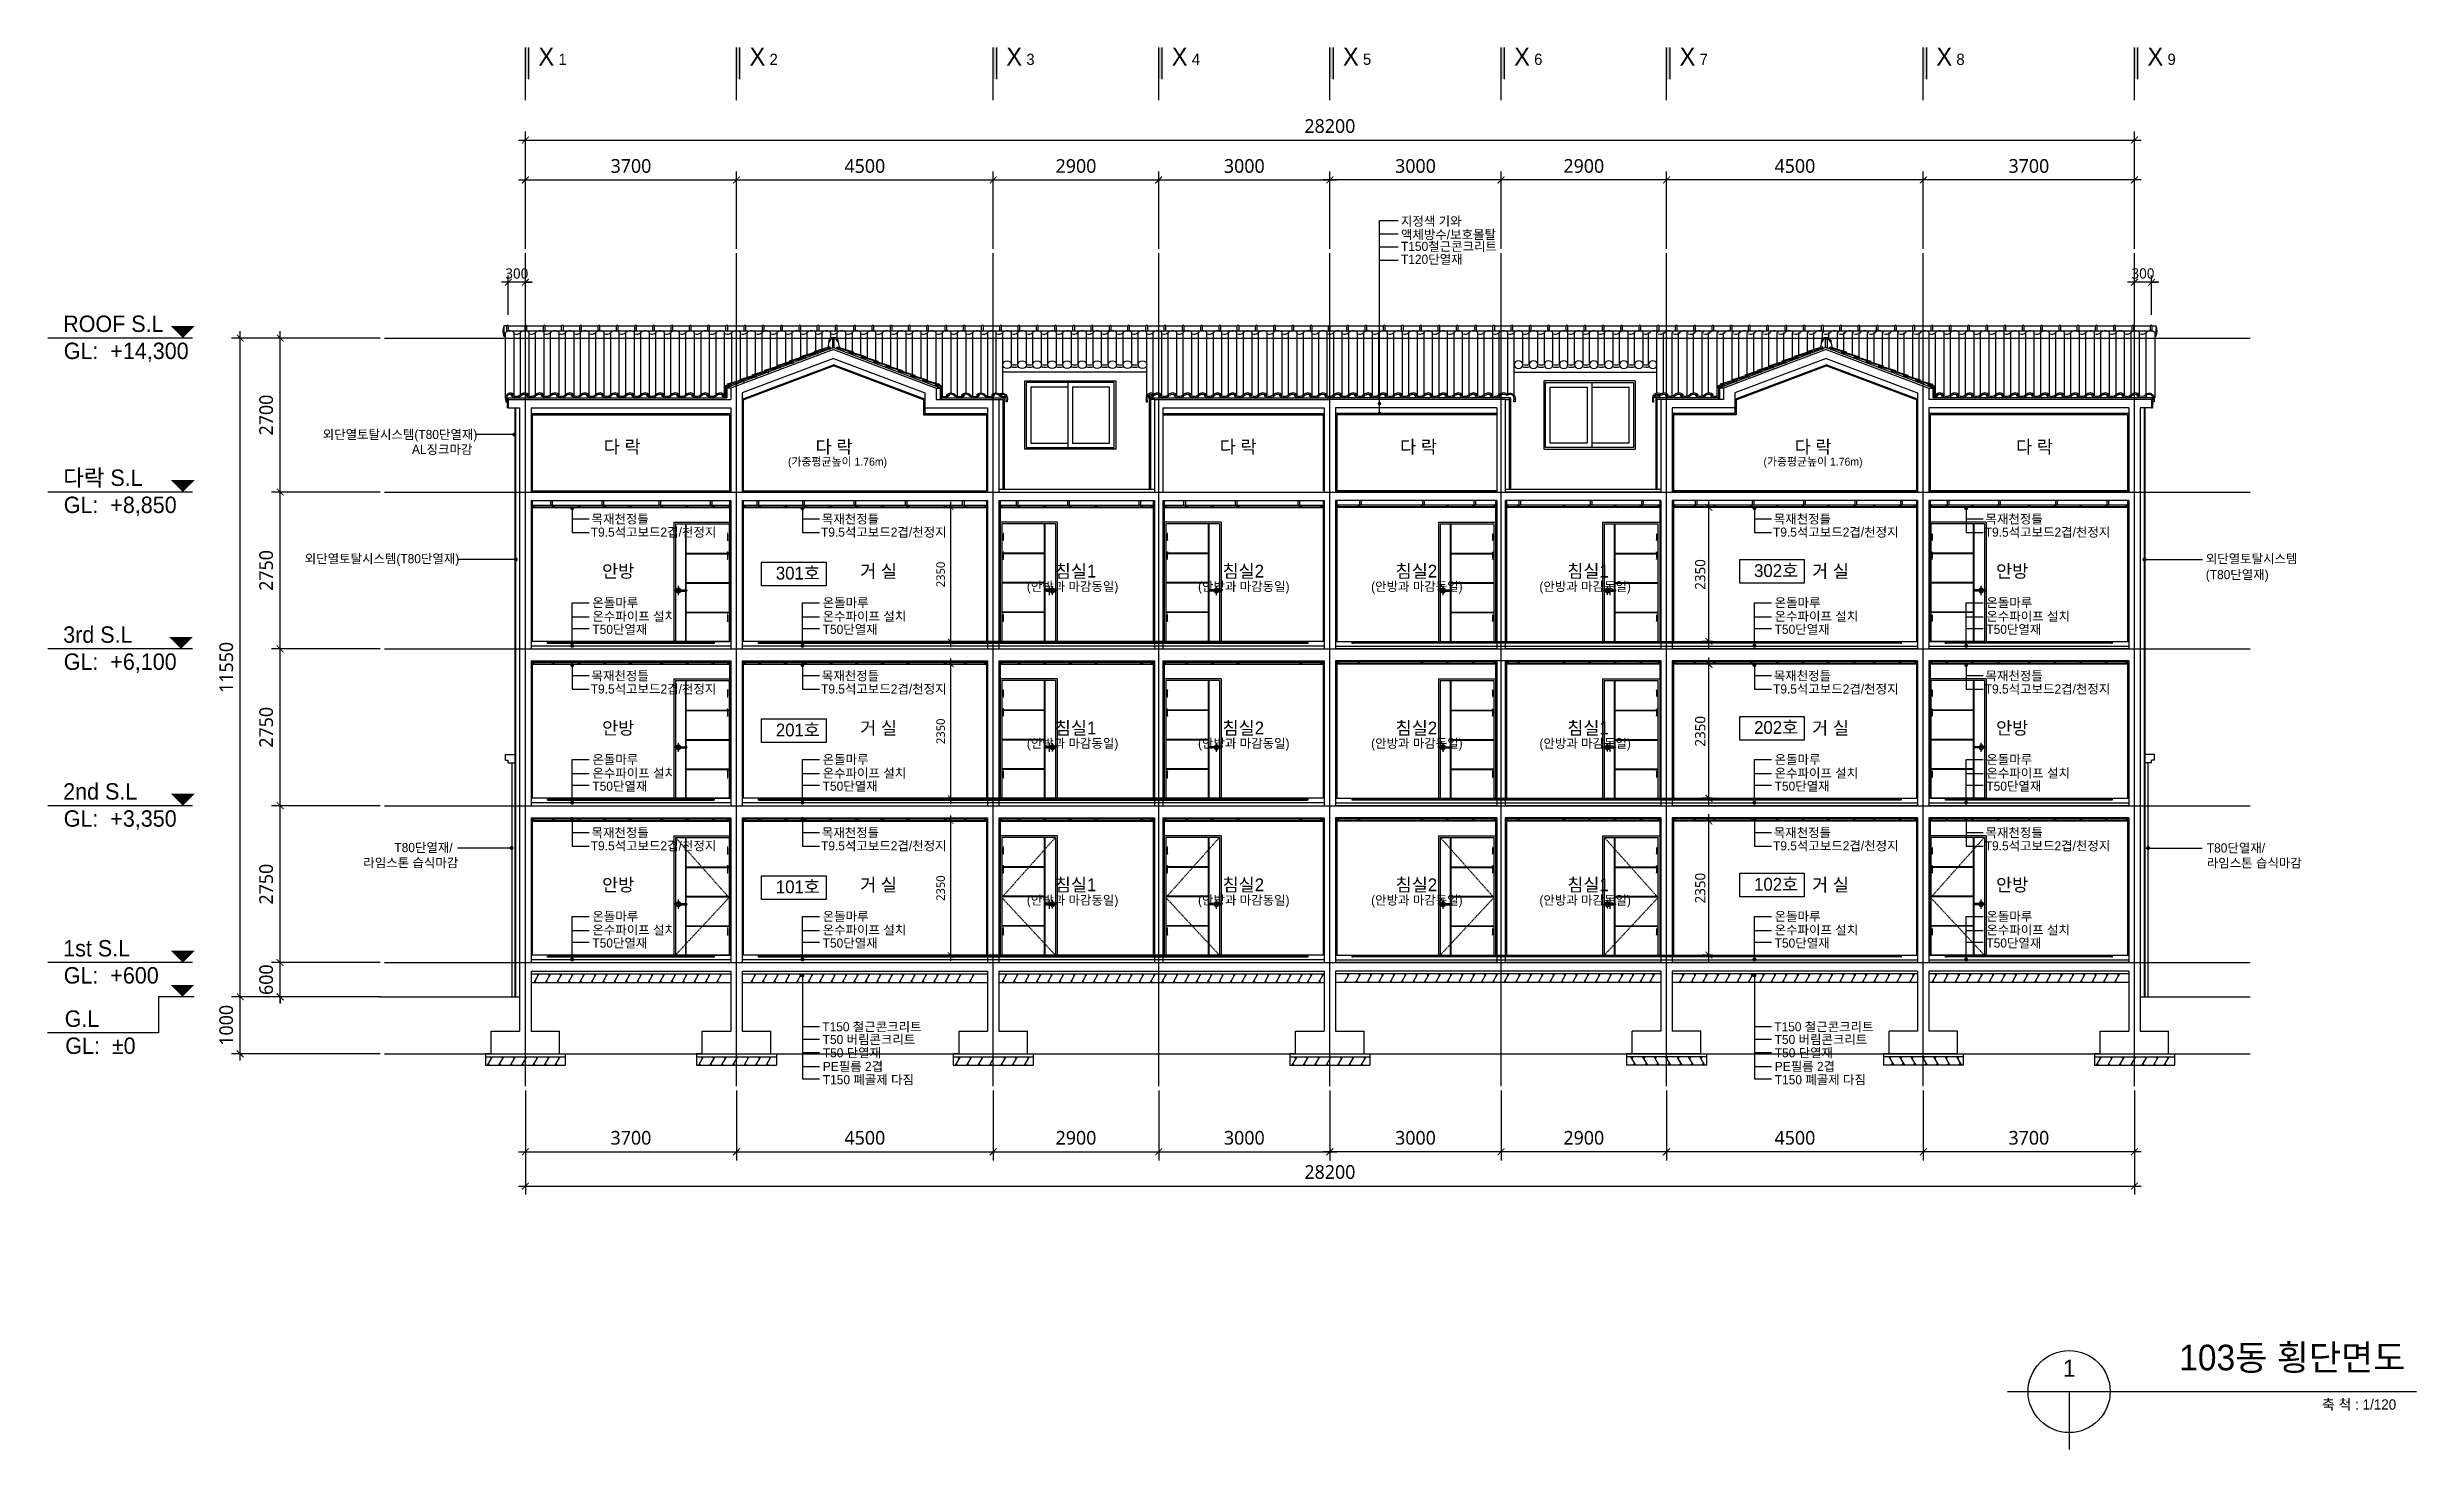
# Model space of a CAD drawing. Extents: x 11416736 to 11582377, y -14295679 to -14163266.
# Drawn here: x 11439290 to 11480813, y -14264791 to -14240204 of the extents above; entities that cross this region are included whole.
import ezdxf
from ezdxf.enums import TextEntityAlignment as Align

# ---------------------------------------------------------------- set-up
doc = ezdxf.new("R2010")
doc.units = 0
doc.header["$LTSCALE"] = 50
doc.header["$MEASUREMENT"] = 0
doc.linetypes.add('HIDDEN', pattern=[0.375, 0.25, -0.125])
doc.layers.get('0').update_dxf_attribs({"linetype": 'CONTINUOUS'})
doc.layers.get('DEFPOINTS').update_dxf_attribs({"linetype": 'CONTINUOUS'})
for name, color, linetype in [('! 01 진한선', 2, 'CONTINUOUS'), ('! 03 중간선_02', 145, 'CONTINUOUS'), ('! 04 가는선_01', 253, 'CONTINUOUS'), ('! 05 가는선_02', 252, 'CONTINUOUS'), ('! 06 중심선', 11, 'CONTINUOUS'), ('! 12 지시선_안내선', 252, 'CONTINUOUS'), ('! 14 심볼', 37, 'CONTINUOUS'), ('! 16 HAT', 251, 'CONTINUOUS'), ('! 22 text 진한선', 7, 'CONTINUOUS'), ('! 23 text 여린선', 252, 'CONTINUOUS'), ('! 24 치수선', 1, 'CONTINUOUS'), ('- 02 내력벽', 2, 'CONTINUOUS'), ('- 04 마감선 01', 125, 'CONTINUOUS'), ('- 06 마감선 03_방수', 8, 'HIDDEN'), ('- 08 목재', 44, 'CONTINUOUS'), ('- 09 돌', 85, 'CONTINUOUS'), ('- 10 단열재', 251, 'CONTINUOUS'), ('6', 6, 'CONTINUOUS'), ('el', 9, 'CONTINUOUS')]:
    doc.layers.add(name, color=color, linetype=linetype)
doc.styles.add('굴림', font='Gulim.ttf')
doc.styles.add('맑은 고딕', font='malgun.ttf')
doc.dimstyles.new('100-sub', dxfattribs={"dimscale": 100, "dimtxt": 1.5, "dimasz": 1, "dimexe": 1, "dimexo": 0.625, "dimgap": 1, "dimtad": 1, "dimdec": 0, "dimtxsty": '맑은 고딕', "dimblk": 'ARCHTICK', "dimcen": 2.5, "dimdle": 1, "dimclrt": 7, "dimadec": 0, "dimazin": 0, "dimtfac": 1, "dimtdec": 0, "dimtix": 1, "dimtmove": 0, "dimatfit": 3, "dimldrblk": 'DOT', "dimfxl": 0, "dimarcsym": 0})
doc.dimstyles.new('120-main', dxfattribs={"dimscale": 120, "dimtxt": 2, "dimasz": 1, "dimexe": 1.25, "dimexo": 0.625, "dimgap": 1, "dimtad": 1, "dimdec": 0, "dimtxsty": '맑은 고딕', "dimblk": 'ARCHTICK', "dimcen": 2.5, "dimdle": 1, "dimclrt": 7, "dimadec": 0, "dimazin": 0, "dimtfac": 1, "dimtdec": 0, "dimtix": 1, "dimtmove": 2, "dimatfit": 3, "dimldrblk": 'DOT', "dimfxl": 0, "dimarcsym": 0})
doc.dimstyles.new('120-sub', dxfattribs={"dimscale": 120, "dimtxt": 1.5, "dimasz": 1, "dimexe": 1, "dimexo": 0.625, "dimgap": 0.5, "dimtad": 1, "dimdec": 0, "dimtxsty": '맑은 고딕', "dimblk": 'ARCHTICK', "dimcen": 2.5, "dimdle": 1, "dimclrt": 7, "dimadec": 0, "dimazin": 0, "dimtfac": 1, "dimtdec": 0, "dimtix": 1, "dimtmove": 2, "dimatfit": 3, "dimldrblk": 'DOT', "dimfxl": 0, "dimarcsym": 0})

msp = doc.modelspace()

# ---------------------------------------------------------------- texts
at = {"layer": '! 22 text 진한선', "color": 3, "linetype": 'Continuous', "style": '굴림'}
for s, height, p in [('X', 316.8, (11448033.8, -14240364.8)), ('1', 198, (11448319, -14240413)), ('X', 316.8, (11451733.8, -14240364.8)), ('2', 198, (11452019, -14240413)), ('X', 316.8, (11456233.8, -14240364.8)), ('3', 198, (11456519, -14240413)), ('X', 316.8, (11459133.8, -14240364.8)), ('4', 198, (11459419, -14240413)), ('X', 316.8, (11462133.8, -14240364.8)), ('5', 198, (11462419, -14240413)), ('X', 316.8, (11465133.8, -14240364.8)), ('6', 198, (11465419, -14240413)), ('X', 316.8, (11468033.8, -14240364.8)), ('7', 198, (11468319, -14240413)), ('X', 316.8, (11472533.8, -14240364.8)), ('8', 198, (11472819, -14240413)), ('X', 316.8, (11476233.8, -14240364.8)), ('9', 198, (11476519, -14240413))]:
    msp.add_text(s, height=height, dxfattribs=at).set_placement(p, align=Align.MIDDLE)
at = {"layer": '! 22 text 진한선', "style": '굴림'}
for s, p in [('지정색 기와', (11463012.7, -14243252)), ('T150철근콘크리트', (11463012.7, -14243693.6)), ('액체방수/보호몰탈', (11463012.7, -14243486.1)), ('T120단열재', (11463012.7, -14243919.8)), ('온돌마루', (11448841.7, -14249938.9)), ('온돌마루', (11452877.6, -14249938.9)), ('(안방과 마감동일)', (11456456.2, -14249656)), ('(안방과 마감동일)', (11459456.3, -14249656)), ('(안방과 마감동일)', (11462489.7, -14249656)), ('(안방과 마감동일)', (11465439.1, -14249656)), ('온돌마루', (11469561.7, -14249938.9)), ('온돌마루', (11473272.7, -14249938.9)), ('온수파이프 설치', (11448841.7, -14250178.9)), ('온수파이프 설치', (11452877.6, -14250178.9)), ('온수파이프 설치', (11469561.7, -14250178.9)), ('온수파이프 설치', (11473272.7, -14250178.9)), ('T50단열재', (11448841.7, -14250408.6)), ('T50단열재', (11452877.6, -14250408.6)), ('T50단열재', (11469561.7, -14250408.6)), ('T50단열재', (11473272.7, -14250408.6)), ('(안방과 마감동일)', (11456456.2, -14252406)), ('(안방과 마감동일)', (11459456.3, -14252406)), ('(안방과 마감동일)', (11462489.7, -14252406)), ('(안방과 마감동일)', (11465439.1, -14252406)), ('온돌마루', (11448841.7, -14252688.9)), ('온돌마루', (11452877.6, -14252688.9)), ('온돌마루', (11469561.7, -14252688.9)), ('온돌마루', (11473272.7, -14252688.9)), ('T50단열재', (11448841.7, -14253158.6)), ('온수파이프 설치', (11448841.7, -14252928.9)), ('T50단열재', (11452877.6, -14253158.6)), ('온수파이프 설치', (11452877.6, -14252928.9)), ('T50단열재', (11469561.7, -14253158.6)), ('온수파이프 설치', (11469561.7, -14252928.9)), ('T50단열재', (11473272.7, -14253158.6)), ('온수파이프 설치', (11473272.7, -14252928.9)), ('(안방과 마감동일)', (11456456.2, -14255156)), ('(안방과 마감동일)', (11459456.3, -14255156)), ('(안방과 마감동일)', (11462489.7, -14255156)), ('(안방과 마감동일)', (11465439.1, -14255156)), ('온돌마루', (11448841.7, -14255438.9)), ('온수파이프 설치', (11448841.7, -14255678.9)), ('온돌마루', (11452877.6, -14255438.9)), ('온수파이프 설치', (11452877.6, -14255678.9)), ('온돌마루', (11469561.7, -14255438.9)), ('온수파이프 설치', (11469561.7, -14255678.9)), ('온돌마루', (11473272.7, -14255438.9)), ('온수파이프 설치', (11473272.7, -14255678.9)), ('T50단열재', (11448841.7, -14255908.6)), ('T50단열재', (11452877.6, -14255908.6)), ('T50단열재', (11469561.7, -14255908.6)), ('T50단열재', (11473272.7, -14255908.6))]:
    msp.add_text(s, height=160, dxfattribs=at).set_placement(p, align=Align.MIDDLE_LEFT)
at = {"layer": '! 22 text 진한선', "color": 3, "style": '굴림'}
for s, p in [('ROOF S.L', (11439566.8, -14245194.1)), ('GL:  +14,300', (11439576.3, -14245669.1)), ('다락 S.L', (11439566.8, -14247894.1)), ('GL:  +8,850', (11439576.3, -14248369.1)), ('3rd S.L', (11439566.8, -14250644.1)), ('GL:  +6,100', (11439576.3, -14251119.1)), ('2nd S.L', (11439566.8, -14253394.1)), ('GL:  +3,350', (11439576.3, -14253869.1)), ('1st S.L', (11439566.8, -14256144.1)), ('GL:  +600', (11439576.3, -14256619.1)), ('G.L', (11439593.2, -14257378.2)), ('GL:  %%P0', (11439602.7, -14257853.2))]:
    msp.add_text(s, height=288, dxfattribs=at).set_placement(p)
at = {"layer": '! 22 text 진한선', "style": '굴림'}
for s, p in [('외단열토탈시스템(T80단열재)', (11444115.4, -14247071)), ('AL징크마감', (11445679.2, -14247332.3)), ('외단열토탈시스템(T80단열재)', (11443799.8, -14249249.4)), ('외단열토탈시스템', (11477117.7, -14249249.4)), ('(T80단열재)', (11477117.7, -14249528.5)), ('라임스톤 습식마감', (11444826.8, -14254580.1)), ('T80단열재/', (11445371.4, -14254314.4)), ('T80단열재/', (11477135.8, -14254321.2)), ('라임스톤 습식마감', (11477135.8, -14254583.9)), ('T150 철근콘크리트', (11452870.9, -14257456.1)), ('T150 철근콘크리트', (11469555, -14257456.1)), ('T50 버림콘크리트', (11452877.6, -14257679.6)), ('T50 단열재', (11452880.2, -14257912.4)), ('T50 버림콘크리트', (11469561.7, -14257679.6)), ('T50 단열재', (11469564.3, -14257912.4)), ('PE필름 2겹', (11452880.2, -14258151.8)), ('PE필름 2겹', (11469564.3, -14258151.8)), ('T150 폐골제 다짐', (11452880.2, -14258385.3)), ('T150 폐골제 다짐', (11469564.3, -14258385.3))]:
    msp.add_text(s, height=160, dxfattribs=at).set_placement(p)
at = {"layer": '! 22 text 진한선', "linetype": 'Continuous', "style": '굴림'}
for s, height, p in [('다 락', 225, (11449041.2, -14247321)), ('(가중평균높이 1.76m)', 140, (11452269, -14247537.9)), ('다 락', 225, (11452752.8, -14247321)), ('다 락', 225, (11459835.8, -14247321)), ('다 락', 225, (11462997.8, -14247321)), ('(가중평균높이 1.76m)', 140, (11469366.1, -14247537.9)), ('다 락', 225, (11469912.5, -14247321)), ('다 락', 225, (11473792.4, -14247321)), ('안방', 225, (11449011, -14249500.1)), ('301호', 225, (11452057.1, -14249535.2)), ('거 실', 225, (11453532.8, -14249500.1)), ('침실1', 225, (11456944.6, -14249500.1)), ('침실2', 225, (11459884.6, -14249500.1)), ('침실2', 225, (11462918, -14249500.1)), ('침실1', 225, (11465927.4, -14249500.1)), ('302호', 225, (11469201.1, -14249490.9)), ('거 실', 225, (11470216.9, -14249500.1)), ('안방', 225, (11473442, -14249500.1)), ('안방', 225, (11449011, -14252250.1)), ('201호', 225, (11452057.1, -14252285.2)), ('거 실', 225, (11453532.8, -14252250.1)), ('침실1', 225, (11456944.6, -14252250.1)), ('침실2', 225, (11459884.6, -14252250.1)), ('침실2', 225, (11462918, -14252250.1)), ('침실1', 225, (11465927.4, -14252250.1)), ('202호', 225, (11469201.1, -14252240.9)), ('거 실', 225, (11470216.9, -14252250.1)), ('안방', 225, (11473442, -14252250.1)), ('안방', 225, (11449011, -14255000.1)), ('101호', 225, (11452057.1, -14255035.2)), ('거 실', 225, (11453532.8, -14255000.1)), ('침실1', 225, (11456944.6, -14255000.1)), ('침실2', 225, (11459884.6, -14255000.1)), ('침실2', 225, (11462918, -14255000.1)), ('침실1', 225, (11465927.4, -14255000.1)), ('102호', 225, (11469201.1, -14254990.9)), ('거 실', 225, (11470216.9, -14255000.1)), ('안방', 225, (11473442, -14255000.1))]:
    msp.add_text(s, height=height, dxfattribs=at).set_placement(p)
at = {"layer": '! 22 text 진한선', "style": '굴림'}
for s, p in [('T9.5석고보드2겹/천정지', (11449913, -14248783.9)), ('목재천정틀', (11449328.6, -14248553.2)), ('T9.5석고보드2겹/천정지', (11453948.9, -14248783.9)), ('목재천정틀', (11453364.5, -14248553.2)), ('T9.5석고보드2겹/천정지', (11470633, -14248783.9)), ('목재천정틀', (11470048.6, -14248553.2)), ('T9.5석고보드2겹/천정지', (11474343.9, -14248783.9)), ('목재천정틀', (11473759.5, -14248553.2)), ('T9.5석고보드2겹/천정지', (11449913, -14251533.9)), ('목재천정틀', (11449328.6, -14251303.2)), ('T9.5석고보드2겹/천정지', (11453948.9, -14251533.9)), ('목재천정틀', (11453364.5, -14251303.2)), ('T9.5석고보드2겹/천정지', (11470633, -14251533.9)), ('목재천정틀', (11470048.6, -14251303.2)), ('T9.5석고보드2겹/천정지', (11474343.9, -14251533.9)), ('목재천정틀', (11473759.5, -14251303.2)), ('목재천정틀', (11449328.6, -14254053.2)), ('목재천정틀', (11453364.5, -14254053.2)), ('목재천정틀', (11470048.6, -14254053.2)), ('목재천정틀', (11473759.5, -14254053.2)), ('T9.5석고보드2겹/천정지', (11449913, -14254283.9)), ('T9.5석고보드2겹/천정지', (11453948.9, -14254283.9)), ('T9.5석고보드2겹/천정지', (11470633, -14254283.9)), ('T9.5석고보드2겹/천정지', (11474343.9, -14254283.9))]:
    msp.add_text(s, height=160, dxfattribs=at).set_placement(p, align=Align.CENTER)
for s, height, p in [('103동 횡단면도', 449.46, (11480616.3, -14263535.6)), ('축 척 : 1/120', 179.785, (11480454.7, -14264142.7))]:
    msp.add_text(s, height=height, dxfattribs=at).set_placement(p, align=Align.BOTTOM_RIGHT)
msp.add_text('1', height=299.6, dxfattribs=at).set_placement((11474723, -14263604.1), align=Align.BOTTOM_CENTER)

# ---------------------------------------------------------------- blocks, each defined once
blk = doc.blocks.new('_ARCHTICK')
at = {"color": 0, "linetype": 'ByBlock', "const_width": 0.15}
blk.add_lwpolyline([(-0.5, -0.5), (0.5, 0.5)], dxfattribs=at)
blk = doc.blocks.new('*D66')
at = {"layer": '! 24 치수선', "color": 0, "lineweight": -2}
for p, q in [((11447667, -14243739), (11447667, -14242379)), ((11451367, -14243739), (11451367, -14242379)), ((11447547, -14242529), (11451487, -14242529))]:
    blk.add_line(p, q, dxfattribs=at)
at = {"layer": 'DEFPOINTS', "color": 0}
for p in [(11451367, -14242529), (11447667, -14243814), (11451367, -14243814)]:
    blk.add_point(p, dxfattribs=at)
at = {"layer": '! 24 치수선', "color": 0, "linetype": 'ByBlock', "lineweight": -2, "xscale": 120, "yscale": 120, "zscale": 120, "rotation": 180}
blk.add_blockref('_ARCHTICK', (11447667, -14242529), dxfattribs=at)
at = {"layer": '! 24 치수선', "color": 0, "linetype": 'ByBlock', "lineweight": -2, "xscale": 120, "yscale": 120, "zscale": 120}
blk.add_blockref('_ARCHTICK', (11451367, -14242529), dxfattribs=at)
at = {"layer": '! 24 치수선', "color": 7, "ltscale": 30, "insert": (11449517, -14242285), "char_height": 240, "attachment_point": 5, "style": '맑은 고딕'}
blk.add_mtext('3700', dxfattribs=at)
blk = doc.blocks.new('_Dot')
at = {"color": 0, "linetype": 'ByBlock', "lineweight": -2}
blk.add_line((-0.5, 0), (-1, 0), dxfattribs=at)
at = {"color": 0, "linetype": 'ByBlock', "const_width": 0.5}
blk.add_lwpolyline([(-0.25, 0, 1), (0.25, 0, 1)], format="xyb", close=True, dxfattribs=at)
blk = doc.blocks.new('*D67')
at = {"layer": '! 24 치수선', "color": 0, "lineweight": -2}
for p, q in [((11451367, -14243739), (11451367, -14242379)), ((11455867, -14243739), (11455867, -14242379)), ((11451247, -14242529), (11455987, -14242529))]:
    blk.add_line(p, q, dxfattribs=at)
at = {"layer": 'DEFPOINTS', "color": 0}
for p in [(11455867, -14242529), (11451367, -14243814), (11455867, -14243814)]:
    blk.add_point(p, dxfattribs=at)
at = {"layer": '! 24 치수선', "color": 0, "linetype": 'ByBlock', "lineweight": -2, "xscale": 120, "yscale": 120, "zscale": 120, "rotation": 180}
blk.add_blockref('_ARCHTICK', (11451367, -14242529), dxfattribs=at)
at = {"layer": '! 24 치수선', "color": 0, "linetype": 'ByBlock', "lineweight": -2, "xscale": 120, "yscale": 120, "zscale": 120}
blk.add_blockref('_ARCHTICK', (11455867, -14242529), dxfattribs=at)
at = {"layer": '! 24 치수선', "color": 7, "ltscale": 30, "insert": (11453617, -14242285), "char_height": 240, "attachment_point": 5, "style": '맑은 고딕'}
blk.add_mtext('4500', dxfattribs=at)
blk = doc.blocks.new('*D68')
at = {"layer": '! 24 치수선', "color": 0, "lineweight": -2}
for p, q in [((11455867, -14243739), (11455867, -14242379)), ((11458767, -14243739), (11458767, -14242379)), ((11455747, -14242529), (11458887, -14242529))]:
    blk.add_line(p, q, dxfattribs=at)
at = {"layer": 'DEFPOINTS', "color": 0}
for p in [(11458767, -14242529), (11455867, -14243814), (11458767, -14243814)]:
    blk.add_point(p, dxfattribs=at)
at = {"layer": '! 24 치수선', "color": 0, "linetype": 'ByBlock', "lineweight": -2, "xscale": 120, "yscale": 120, "zscale": 120, "rotation": 180}
blk.add_blockref('_ARCHTICK', (11455867, -14242529), dxfattribs=at)
at = {"layer": '! 24 치수선', "color": 0, "linetype": 'ByBlock', "lineweight": -2, "xscale": 120, "yscale": 120, "zscale": 120}
blk.add_blockref('_ARCHTICK', (11458767, -14242529), dxfattribs=at)
at = {"layer": '! 24 치수선', "color": 7, "ltscale": 30, "insert": (11457317, -14242285), "char_height": 240, "attachment_point": 5, "style": '맑은 고딕'}
blk.add_mtext('2900', dxfattribs=at)
blk = doc.blocks.new('*D69')
at = {"layer": '! 24 치수선', "color": 0, "lineweight": -2}
for p, q in [((11458767, -14243739), (11458767, -14242379)), ((11461767, -14243739), (11461767, -14242379)), ((11458647, -14242529), (11461887, -14242529))]:
    blk.add_line(p, q, dxfattribs=at)
at = {"layer": 'DEFPOINTS', "color": 0}
for p in [(11461767, -14242529), (11458767, -14243814), (11461767, -14243814)]:
    blk.add_point(p, dxfattribs=at)
at = {"layer": '! 24 치수선', "color": 0, "linetype": 'ByBlock', "lineweight": -2, "xscale": 120, "yscale": 120, "zscale": 120, "rotation": 180}
blk.add_blockref('_ARCHTICK', (11458767, -14242529), dxfattribs=at)
at = {"layer": '! 24 치수선', "color": 0, "linetype": 'ByBlock', "lineweight": -2, "xscale": 120, "yscale": 120, "zscale": 120}
blk.add_blockref('_ARCHTICK', (11461767, -14242529), dxfattribs=at)
at = {"layer": '! 24 치수선', "color": 7, "ltscale": 30, "insert": (11460267, -14242285), "char_height": 240, "attachment_point": 5, "style": '맑은 고딕'}
blk.add_mtext('3000', dxfattribs=at)
blk = doc.blocks.new('*D70')
at = {"layer": '! 24 치수선', "color": 0, "lineweight": -2}
for p, q in [((11447547, -14241829), (11475987, -14241829)), ((11447667, -14243739), (11447667, -14241679)), ((11475867, -14243739), (11475867, -14241679))]:
    blk.add_line(p, q, dxfattribs=at)
at = {"layer": 'DEFPOINTS', "color": 0}
for p in [(11475867, -14241829), (11447667, -14243814), (11475867, -14243814)]:
    blk.add_point(p, dxfattribs=at)
at = {"layer": '! 24 치수선', "color": 0, "linetype": 'ByBlock', "lineweight": -2, "xscale": 120, "yscale": 120, "zscale": 120, "rotation": 180}
blk.add_blockref('_ARCHTICK', (11447667, -14241829), dxfattribs=at)
at = {"layer": '! 24 치수선', "color": 0, "linetype": 'ByBlock', "lineweight": -2, "xscale": 120, "yscale": 120, "zscale": 120}
blk.add_blockref('_ARCHTICK', (11475867, -14241829), dxfattribs=at)
at = {"layer": '! 24 치수선', "color": 7, "ltscale": 30, "insert": (11461767, -14241585), "char_height": 240, "attachment_point": 5, "style": '맑은 고딕'}
blk.add_mtext('28200', dxfattribs=at)
blk = doc.blocks.new('*D71')
at = {"layer": '! 24 치수선', "color": 0, "lineweight": -2}
for p, q in [((11447667, -14258496), (11447667, -14259719)), ((11451367, -14258496), (11451367, -14259719)), ((11447547, -14259569), (11451487, -14259569))]:
    blk.add_line(p, q, dxfattribs=at)
at = {"layer": 'DEFPOINTS', "color": 0}
for p in [(11447667, -14258421), (11451367, -14258421), (11451367, -14259569)]:
    blk.add_point(p, dxfattribs=at)
at = {"layer": '! 24 치수선', "color": 0, "linetype": 'ByBlock', "lineweight": -2, "xscale": 120, "yscale": 120, "zscale": 120, "rotation": 180}
blk.add_blockref('_ARCHTICK', (11447667, -14259569), dxfattribs=at)
at = {"layer": '! 24 치수선', "color": 0, "linetype": 'ByBlock', "lineweight": -2, "xscale": 120, "yscale": 120, "zscale": 120}
blk.add_blockref('_ARCHTICK', (11451367, -14259569), dxfattribs=at)
at = {"layer": '! 24 치수선', "color": 7, "ltscale": 30, "insert": (11449517, -14259325), "char_height": 240, "attachment_point": 5, "style": '맑은 고딕'}
blk.add_mtext('3700', dxfattribs=at)
blk = doc.blocks.new('*D72')
at = {"layer": '! 24 치수선', "color": 0, "lineweight": -2}
for p, q in [((11451367, -14258496), (11451367, -14259719)), ((11455867, -14258496), (11455867, -14259719)), ((11451247, -14259569), (11455987, -14259569))]:
    blk.add_line(p, q, dxfattribs=at)
at = {"layer": 'DEFPOINTS', "color": 0}
for p in [(11451367, -14258421), (11455867, -14258421), (11455867, -14259569)]:
    blk.add_point(p, dxfattribs=at)
at = {"layer": '! 24 치수선', "color": 0, "linetype": 'ByBlock', "lineweight": -2, "xscale": 120, "yscale": 120, "zscale": 120, "rotation": 180}
blk.add_blockref('_ARCHTICK', (11451367, -14259569), dxfattribs=at)
at = {"layer": '! 24 치수선', "color": 0, "linetype": 'ByBlock', "lineweight": -2, "xscale": 120, "yscale": 120, "zscale": 120}
blk.add_blockref('_ARCHTICK', (11455867, -14259569), dxfattribs=at)
at = {"layer": '! 24 치수선', "color": 7, "ltscale": 30, "insert": (11453617, -14259325), "char_height": 240, "attachment_point": 5, "style": '맑은 고딕'}
blk.add_mtext('4500', dxfattribs=at)
blk = doc.blocks.new('*D73')
at = {"layer": '! 24 치수선', "color": 0, "lineweight": -2}
for p, q in [((11455867, -14258496), (11455867, -14259719)), ((11458767, -14258496), (11458767, -14259719)), ((11455747, -14259569), (11458887, -14259569))]:
    blk.add_line(p, q, dxfattribs=at)
at = {"layer": 'DEFPOINTS', "color": 0}
for p in [(11455867, -14258421), (11458767, -14258421), (11458767, -14259569)]:
    blk.add_point(p, dxfattribs=at)
at = {"layer": '! 24 치수선', "color": 0, "linetype": 'ByBlock', "lineweight": -2, "xscale": 120, "yscale": 120, "zscale": 120, "rotation": 180}
blk.add_blockref('_ARCHTICK', (11455867, -14259569), dxfattribs=at)
at = {"layer": '! 24 치수선', "color": 0, "linetype": 'ByBlock', "lineweight": -2, "xscale": 120, "yscale": 120, "zscale": 120}
blk.add_blockref('_ARCHTICK', (11458767, -14259569), dxfattribs=at)
at = {"layer": '! 24 치수선', "color": 7, "ltscale": 30, "insert": (11457317, -14259325), "char_height": 240, "attachment_point": 5, "style": '맑은 고딕'}
blk.add_mtext('2900', dxfattribs=at)
blk = doc.blocks.new('*D74')
at = {"layer": '! 24 치수선', "color": 0, "lineweight": -2}
for p, q in [((11458767, -14258496), (11458767, -14259719)), ((11461767, -14258496), (11461767, -14259719)), ((11458647, -14259569), (11461887, -14259569))]:
    blk.add_line(p, q, dxfattribs=at)
at = {"layer": 'DEFPOINTS', "color": 0}
for p in [(11458767, -14258421), (11461767, -14258421), (11461767, -14259569)]:
    blk.add_point(p, dxfattribs=at)
at = {"layer": '! 24 치수선', "color": 0, "linetype": 'ByBlock', "lineweight": -2, "xscale": 120, "yscale": 120, "zscale": 120, "rotation": 180}
blk.add_blockref('_ARCHTICK', (11458767, -14259569), dxfattribs=at)
at = {"layer": '! 24 치수선', "color": 0, "linetype": 'ByBlock', "lineweight": -2, "xscale": 120, "yscale": 120, "zscale": 120}
blk.add_blockref('_ARCHTICK', (11461767, -14259569), dxfattribs=at)
at = {"layer": '! 24 치수선', "color": 7, "ltscale": 30, "insert": (11460267, -14259325), "char_height": 240, "attachment_point": 5, "style": '맑은 고딕'}
blk.add_mtext('3000', dxfattribs=at)
blk = doc.blocks.new('*D75')
at = {"layer": '! 24 치수선', "color": 0, "lineweight": -2}
for p, q in [((11447667, -14258496), (11447667, -14260319)), ((11475867, -14258496), (11475867, -14260319)), ((11447547, -14260169), (11475987, -14260169))]:
    blk.add_line(p, q, dxfattribs=at)
at = {"layer": 'DEFPOINTS', "color": 0}
for p in [(11447667, -14258421), (11475867, -14258421), (11475867, -14260169)]:
    blk.add_point(p, dxfattribs=at)
at = {"layer": '! 24 치수선', "color": 0, "linetype": 'ByBlock', "lineweight": -2, "xscale": 120, "yscale": 120, "zscale": 120, "rotation": 180}
blk.add_blockref('_ARCHTICK', (11447667, -14260169), dxfattribs=at)
at = {"layer": '! 24 치수선', "color": 0, "linetype": 'ByBlock', "lineweight": -2, "xscale": 120, "yscale": 120, "zscale": 120}
blk.add_blockref('_ARCHTICK', (11475867, -14260169), dxfattribs=at)
at = {"layer": '! 24 치수선', "color": 7, "ltscale": 30, "insert": (11461767, -14259925), "char_height": 240, "attachment_point": 5, "style": '맑은 고딕'}
blk.add_mtext('28200', dxfattribs=at)
blk = doc.blocks.new('*D76')
at = {"layer": '! 24 치수선', "color": 0, "lineweight": -2}
for p, q in [((11455051, -14253771), (11455222, -14253771)), ((11455122, -14256221), (11455122, -14253671)), ((11455051, -14256121), (11455222, -14256121))]:
    blk.add_line(p, q, dxfattribs=at)
at = {"layer": 'DEFPOINTS', "color": 0}
for p in [(11454989, -14253771), (11455122, -14253771), (11454989, -14256121)]:
    blk.add_point(p, dxfattribs=at)
at = {"layer": '! 24 치수선', "color": 0, "linetype": 'ByBlock', "lineweight": -2, "xscale": 100, "yscale": 100, "zscale": 100}
for p, rotation in [((11455122, -14253771), 90), ((11455122, -14256121), 270)]:
    blk.add_blockref('_ARCHTICK', p, dxfattribs=dict(at, rotation=rotation))
at = {"layer": '! 24 치수선', "color": 7, "ltscale": 30, "insert": (11454945, -14254946), "char_height": 150, "attachment_point": 5, "rotation": 90, "style": '맑은 고딕'}
blk.add_mtext('2350', dxfattribs=at)
blk = doc.blocks.new('*D77')
at = {"layer": '! 24 치수선', "color": 0, "lineweight": -2}
for p, q in [((11455051, -14251021), (11455222, -14251021)), ((11455122, -14253471), (11455122, -14250921)), ((11455051, -14253371), (11455222, -14253371))]:
    blk.add_line(p, q, dxfattribs=at)
at = {"layer": 'DEFPOINTS', "color": 0}
for p in [(11454989, -14251021), (11455122, -14251021), (11454989, -14253371)]:
    blk.add_point(p, dxfattribs=at)
at = {"layer": '! 24 치수선', "color": 0, "linetype": 'ByBlock', "lineweight": -2, "xscale": 100, "yscale": 100, "zscale": 100}
for p, rotation in [((11455122, -14251021), 90), ((11455122, -14253371), 270)]:
    blk.add_blockref('_ARCHTICK', p, dxfattribs=dict(at, rotation=rotation))
at = {"layer": '! 24 치수선', "color": 7, "ltscale": 30, "insert": (11454945, -14252196), "char_height": 150, "attachment_point": 5, "rotation": 90, "style": '맑은 고딕'}
blk.add_mtext('2350', dxfattribs=at)
blk = doc.blocks.new('*D78')
at = {"layer": '! 24 치수선', "color": 0, "lineweight": -2}
for p, q in [((11455122, -14250721), (11455122, -14248171)), ((11455051, -14248271), (11455222, -14248271)), ((11455051, -14250621), (11455222, -14250621))]:
    blk.add_line(p, q, dxfattribs=at)
at = {"layer": 'DEFPOINTS', "color": 0}
for p in [(11454989, -14248271), (11455122, -14248271), (11454989, -14250621)]:
    blk.add_point(p, dxfattribs=at)
at = {"layer": '! 24 치수선', "color": 0, "linetype": 'ByBlock', "lineweight": -2, "xscale": 100, "yscale": 100, "zscale": 100}
for p, rotation in [((11455122, -14248271), 90), ((11455122, -14250621), 270)]:
    blk.add_blockref('_ARCHTICK', p, dxfattribs=dict(at, rotation=rotation))
at = {"layer": '! 24 치수선', "color": 7, "ltscale": 30, "insert": (11454945, -14249446), "char_height": 150, "attachment_point": 5, "rotation": 90, "style": '맑은 고딕'}
blk.add_mtext('2350', dxfattribs=at)
blk = doc.blocks.new('*D79')
at = {"layer": '! 24 치수선', "color": 0, "lineweight": -2}
for p, q in [((11445124, -14256251), (11443219, -14256251)), ((11443369, -14256971), (11443369, -14256131)), ((11443369, -14256251), (11443369, -14256131)), ((11445124, -14256851), (11443219, -14256851)), ((11443369, -14256851), (11443369, -14256971))]:
    blk.add_line(p, q, dxfattribs=at)
at = {"layer": 'DEFPOINTS', "color": 0}
for p in [(11443369, -14256251), (11445199, -14256251), (11445199, -14256851)]:
    blk.add_point(p, dxfattribs=at)
at = {"layer": '! 24 치수선', "color": 0, "linetype": 'ByBlock', "lineweight": -2, "xscale": 120, "yscale": 120, "zscale": 120}
for p, rotation in [((11443369, -14256251), 270), ((11443369, -14256851), 90)]:
    blk.add_blockref('_ARCHTICK', p, dxfattribs=dict(at, rotation=rotation))
at = {"layer": '! 24 치수선', "color": 7, "ltscale": 30, "insert": (11443125, -14256551), "char_height": 240, "attachment_point": 5, "rotation": 90, "style": '맑은 고딕'}
blk.add_mtext('600', dxfattribs=at)
blk = doc.blocks.new('*D80')
at = {"layer": '! 24 치수선', "color": 0, "lineweight": -2}
for p, q in [((11445124, -14253501), (11443219, -14253501)), ((11443369, -14256371), (11443369, -14253381)), ((11445124, -14256251), (11443219, -14256251))]:
    blk.add_line(p, q, dxfattribs=at)
at = {"layer": 'DEFPOINTS', "color": 0}
for p in [(11443369, -14253501), (11445199, -14253501), (11445199, -14256251)]:
    blk.add_point(p, dxfattribs=at)
at = {"layer": '! 24 치수선', "color": 0, "linetype": 'ByBlock', "lineweight": -2, "xscale": 120, "yscale": 120, "zscale": 120}
for p, rotation in [((11443369, -14253501), 90), ((11443369, -14256251), 270)]:
    blk.add_blockref('_ARCHTICK', p, dxfattribs=dict(at, rotation=rotation))
at = {"layer": '! 24 치수선', "color": 7, "ltscale": 30, "insert": (11443125, -14254876), "char_height": 240, "attachment_point": 5, "rotation": 90, "style": '맑은 고딕'}
blk.add_mtext('2750', dxfattribs=at)
blk = doc.blocks.new('*D81')
at = {"layer": '! 24 치수선', "color": 0, "lineweight": -2}
for p, q in [((11443369, -14253621), (11443369, -14250631)), ((11445124, -14250751), (11443219, -14250751)), ((11445124, -14253501), (11443219, -14253501))]:
    blk.add_line(p, q, dxfattribs=at)
at = {"layer": 'DEFPOINTS', "color": 0}
for p in [(11443369, -14250751), (11445199, -14250751), (11445199, -14253501)]:
    blk.add_point(p, dxfattribs=at)
at = {"layer": '! 24 치수선', "color": 0, "linetype": 'ByBlock', "lineweight": -2, "xscale": 120, "yscale": 120, "zscale": 120}
for p, rotation in [((11443369, -14250751), 90), ((11443369, -14253501), 270)]:
    blk.add_blockref('_ARCHTICK', p, dxfattribs=dict(at, rotation=rotation))
at = {"layer": '! 24 치수선', "color": 7, "ltscale": 30, "insert": (11443125, -14252126), "char_height": 240, "attachment_point": 5, "rotation": 90, "style": '맑은 고딕'}
blk.add_mtext('2750', dxfattribs=at)
blk = doc.blocks.new('*D82')
at = {"layer": '! 24 치수선', "color": 0, "lineweight": -2}
for p, q in [((11445124, -14248001), (11443219, -14248001)), ((11443369, -14250871), (11443369, -14247881)), ((11445124, -14250751), (11443219, -14250751))]:
    blk.add_line(p, q, dxfattribs=at)
at = {"layer": 'DEFPOINTS', "color": 0}
for p in [(11443369, -14248001), (11445199, -14248001), (11445199, -14250751)]:
    blk.add_point(p, dxfattribs=at)
at = {"layer": '! 24 치수선', "color": 0, "linetype": 'ByBlock', "lineweight": -2, "xscale": 120, "yscale": 120, "zscale": 120}
for p, rotation in [((11443369, -14248001), 90), ((11443369, -14250751), 270)]:
    blk.add_blockref('_ARCHTICK', p, dxfattribs=dict(at, rotation=rotation))
at = {"layer": '! 24 치수선', "color": 7, "ltscale": 30, "insert": (11443125, -14249376), "char_height": 240, "attachment_point": 5, "rotation": 90, "style": '맑은 고딕'}
blk.add_mtext('2750', dxfattribs=at)
blk = doc.blocks.new('*D83')
at = {"layer": '! 24 치수선', "color": 0, "lineweight": -2}
for p, q in [((11445124, -14245301), (11443219, -14245301)), ((11443369, -14248121), (11443369, -14245181)), ((11445124, -14248001), (11443219, -14248001))]:
    blk.add_line(p, q, dxfattribs=at)
at = {"layer": 'DEFPOINTS', "color": 0}
for p in [(11443369, -14245301), (11445199, -14245301), (11445199, -14248001)]:
    blk.add_point(p, dxfattribs=at)
at = {"layer": '! 24 치수선', "color": 0, "linetype": 'ByBlock', "lineweight": -2, "xscale": 120, "yscale": 120, "zscale": 120}
for p, rotation in [((11443369, -14245301), 90), ((11443369, -14248001), 270)]:
    blk.add_blockref('_ARCHTICK', p, dxfattribs=dict(at, rotation=rotation))
at = {"layer": '! 24 치수선', "color": 7, "ltscale": 30, "insert": (11443125, -14246651), "char_height": 240, "attachment_point": 5, "rotation": 90, "style": '맑은 고딕'}
blk.add_mtext('2700', dxfattribs=at)
blk = doc.blocks.new('*D84')
at = {"layer": '! 24 치수선', "color": 0, "lineweight": -2}
for p, q in [((11445124, -14245301), (11442519, -14245301)), ((11442669, -14256971), (11442669, -14245181)), ((11445124, -14256851), (11442519, -14256851))]:
    blk.add_line(p, q, dxfattribs=at)
at = {"layer": 'DEFPOINTS', "color": 0}
for p in [(11442669, -14245301), (11445199, -14245301), (11445199, -14256851)]:
    blk.add_point(p, dxfattribs=at)
at = {"layer": '! 24 치수선', "color": 0, "linetype": 'ByBlock', "lineweight": -2, "xscale": 120, "yscale": 120, "zscale": 120}
for p, rotation in [((11442669, -14245301), 90), ((11442669, -14256851), 270)]:
    blk.add_blockref('_ARCHTICK', p, dxfattribs=dict(at, rotation=rotation))
at = {"layer": '! 24 치수선', "color": 7, "ltscale": 30, "insert": (11442425, -14251076), "char_height": 240, "attachment_point": 5, "rotation": 90, "style": '맑은 고딕'}
blk.add_mtext('11550', dxfattribs=at)
blk = doc.blocks.new('*D85')
at = {"layer": '! 24 치수선', "color": 0, "lineweight": -2}
for p, q in [((11444924, -14256851), (11442519, -14256851)), ((11442669, -14257971), (11442669, -14256731)), ((11445124, -14257851), (11442519, -14257851))]:
    blk.add_line(p, q, dxfattribs=at)
at = {"layer": 'DEFPOINTS', "color": 0}
for p in [(11442669, -14256851), (11444999, -14256851), (11445199, -14257851)]:
    blk.add_point(p, dxfattribs=at)
at = {"layer": '! 24 치수선', "color": 0, "linetype": 'ByBlock', "lineweight": -2, "xscale": 120, "yscale": 120, "zscale": 120}
for p, rotation in [((11442669, -14256851), 90), ((11442669, -14257851), 270)]:
    blk.add_blockref('_ARCHTICK', p, dxfattribs=dict(at, rotation=rotation))
at = {"layer": '! 24 치수선', "color": 7, "ltscale": 30, "insert": (11442425, -14257351), "char_height": 240, "attachment_point": 5, "rotation": 90, "style": '맑은 고딕'}
blk.add_mtext('1000', dxfattribs=at)
blk = doc.blocks.new('*D86')
at = {"layer": '! 24 치수선', "color": 0, "lineweight": -2}
for p, q in [((11472167, -14243739), (11472167, -14242379)), ((11475867, -14243739), (11475867, -14242379)), ((11475987, -14242529), (11472047, -14242529))]:
    blk.add_line(p, q, dxfattribs=at)
at = {"layer": 'DEFPOINTS', "color": 0}
for p in [(11472167, -14242529), (11472167, -14243814), (11475867, -14243814)]:
    blk.add_point(p, dxfattribs=at)
at = {"layer": '! 24 치수선', "color": 0, "linetype": 'ByBlock', "lineweight": -2, "xscale": 120, "yscale": 120, "zscale": 120, "rotation": 180}
blk.add_blockref('_ARCHTICK', (11472167, -14242529), dxfattribs=at)
at = {"layer": '! 24 치수선', "color": 0, "linetype": 'ByBlock', "lineweight": -2, "xscale": 120, "yscale": 120, "zscale": 120}
blk.add_blockref('_ARCHTICK', (11475867, -14242529), dxfattribs=at)
at = {"layer": '! 24 치수선', "color": 7, "ltscale": 30, "insert": (11474017, -14242285), "char_height": 240, "attachment_point": 5, "style": '맑은 고딕'}
blk.add_mtext('3700', dxfattribs=at)
blk = doc.blocks.new('*D87')
at = {"layer": '! 24 치수선', "color": 0, "lineweight": -2}
for p, q in [((11467667, -14243739), (11467667, -14242379)), ((11472167, -14243739), (11472167, -14242379)), ((11472287, -14242529), (11467547, -14242529))]:
    blk.add_line(p, q, dxfattribs=at)
at = {"layer": 'DEFPOINTS', "color": 0}
for p in [(11467667, -14242529), (11467667, -14243814), (11472167, -14243814)]:
    blk.add_point(p, dxfattribs=at)
at = {"layer": '! 24 치수선', "color": 0, "linetype": 'ByBlock', "lineweight": -2, "xscale": 120, "yscale": 120, "zscale": 120, "rotation": 180}
blk.add_blockref('_ARCHTICK', (11467667, -14242529), dxfattribs=at)
at = {"layer": '! 24 치수선', "color": 0, "linetype": 'ByBlock', "lineweight": -2, "xscale": 120, "yscale": 120, "zscale": 120}
blk.add_blockref('_ARCHTICK', (11472167, -14242529), dxfattribs=at)
at = {"layer": '! 24 치수선', "color": 7, "ltscale": 30, "insert": (11469917, -14242285), "char_height": 240, "attachment_point": 5, "style": '맑은 고딕'}
blk.add_mtext('4500', dxfattribs=at)
blk = doc.blocks.new('*D88')
at = {"layer": '! 24 치수선', "color": 0, "lineweight": -2}
for p, q in [((11464767, -14243739), (11464767, -14242379)), ((11467667, -14243739), (11467667, -14242379)), ((11467787, -14242529), (11464647, -14242529))]:
    blk.add_line(p, q, dxfattribs=at)
at = {"layer": 'DEFPOINTS', "color": 0}
for p in [(11464767, -14242529), (11464767, -14243814), (11467667, -14243814)]:
    blk.add_point(p, dxfattribs=at)
at = {"layer": '! 24 치수선', "color": 0, "linetype": 'ByBlock', "lineweight": -2, "xscale": 120, "yscale": 120, "zscale": 120, "rotation": 180}
blk.add_blockref('_ARCHTICK', (11464767, -14242529), dxfattribs=at)
at = {"layer": '! 24 치수선', "color": 0, "linetype": 'ByBlock', "lineweight": -2, "xscale": 120, "yscale": 120, "zscale": 120}
blk.add_blockref('_ARCHTICK', (11467667, -14242529), dxfattribs=at)
at = {"layer": '! 24 치수선', "color": 7, "ltscale": 30, "insert": (11466217, -14242285), "char_height": 240, "attachment_point": 5, "style": '맑은 고딕'}
blk.add_mtext('2900', dxfattribs=at)
blk = doc.blocks.new('*D89')
at = {"layer": '! 24 치수선', "color": 0, "lineweight": -2}
for p, q in [((11461767, -14243739), (11461767, -14242379)), ((11464767, -14243739), (11464767, -14242379)), ((11464887, -14242529), (11461647, -14242529))]:
    blk.add_line(p, q, dxfattribs=at)
at = {"layer": 'DEFPOINTS', "color": 0}
for p in [(11461767, -14242529), (11461767, -14243814), (11464767, -14243814)]:
    blk.add_point(p, dxfattribs=at)
at = {"layer": '! 24 치수선', "color": 0, "linetype": 'ByBlock', "lineweight": -2, "xscale": 120, "yscale": 120, "zscale": 120, "rotation": 180}
blk.add_blockref('_ARCHTICK', (11461767, -14242529), dxfattribs=at)
at = {"layer": '! 24 치수선', "color": 0, "linetype": 'ByBlock', "lineweight": -2, "xscale": 120, "yscale": 120, "zscale": 120}
blk.add_blockref('_ARCHTICK', (11464767, -14242529), dxfattribs=at)
at = {"layer": '! 24 치수선', "color": 7, "ltscale": 30, "insert": (11463267, -14242285), "char_height": 240, "attachment_point": 5, "style": '맑은 고딕'}
blk.add_mtext('3000', dxfattribs=at)
blk = doc.blocks.new('*D90')
at = {"layer": '! 24 치수선', "color": 0, "lineweight": -2}
for p, q in [((11472167, -14258496), (11472167, -14259719)), ((11475867, -14258496), (11475867, -14259719)), ((11475987, -14259569), (11472047, -14259569))]:
    blk.add_line(p, q, dxfattribs=at)
at = {"layer": 'DEFPOINTS', "color": 0}
for p in [(11472167, -14258421), (11475867, -14258421), (11472167, -14259569)]:
    blk.add_point(p, dxfattribs=at)
at = {"layer": '! 24 치수선', "color": 0, "linetype": 'ByBlock', "lineweight": -2, "xscale": 120, "yscale": 120, "zscale": 120, "rotation": 180}
blk.add_blockref('_ARCHTICK', (11472167, -14259569), dxfattribs=at)
at = {"layer": '! 24 치수선', "color": 0, "linetype": 'ByBlock', "lineweight": -2, "xscale": 120, "yscale": 120, "zscale": 120}
blk.add_blockref('_ARCHTICK', (11475867, -14259569), dxfattribs=at)
at = {"layer": '! 24 치수선', "color": 7, "ltscale": 30, "insert": (11474017, -14259325), "char_height": 240, "attachment_point": 5, "style": '맑은 고딕'}
blk.add_mtext('3700', dxfattribs=at)
blk = doc.blocks.new('*D91')
at = {"layer": '! 24 치수선', "color": 0, "lineweight": -2}
for p, q in [((11467667, -14258496), (11467667, -14259719)), ((11472167, -14258496), (11472167, -14259719)), ((11472287, -14259569), (11467547, -14259569))]:
    blk.add_line(p, q, dxfattribs=at)
at = {"layer": 'DEFPOINTS', "color": 0}
for p in [(11467667, -14258421), (11472167, -14258421), (11467667, -14259569)]:
    blk.add_point(p, dxfattribs=at)
at = {"layer": '! 24 치수선', "color": 0, "linetype": 'ByBlock', "lineweight": -2, "xscale": 120, "yscale": 120, "zscale": 120, "rotation": 180}
blk.add_blockref('_ARCHTICK', (11467667, -14259569), dxfattribs=at)
at = {"layer": '! 24 치수선', "color": 0, "linetype": 'ByBlock', "lineweight": -2, "xscale": 120, "yscale": 120, "zscale": 120}
blk.add_blockref('_ARCHTICK', (11472167, -14259569), dxfattribs=at)
at = {"layer": '! 24 치수선', "color": 7, "ltscale": 30, "insert": (11469917, -14259325), "char_height": 240, "attachment_point": 5, "style": '맑은 고딕'}
blk.add_mtext('4500', dxfattribs=at)
blk = doc.blocks.new('*D92')
at = {"layer": '! 24 치수선', "color": 0, "lineweight": -2}
for p, q in [((11464767, -14258496), (11464767, -14259719)), ((11467667, -14258496), (11467667, -14259719)), ((11467787, -14259569), (11464647, -14259569))]:
    blk.add_line(p, q, dxfattribs=at)
at = {"layer": 'DEFPOINTS', "color": 0}
for p in [(11464767, -14258421), (11467667, -14258421), (11464767, -14259569)]:
    blk.add_point(p, dxfattribs=at)
at = {"layer": '! 24 치수선', "color": 0, "linetype": 'ByBlock', "lineweight": -2, "xscale": 120, "yscale": 120, "zscale": 120, "rotation": 180}
blk.add_blockref('_ARCHTICK', (11464767, -14259569), dxfattribs=at)
at = {"layer": '! 24 치수선', "color": 0, "linetype": 'ByBlock', "lineweight": -2, "xscale": 120, "yscale": 120, "zscale": 120}
blk.add_blockref('_ARCHTICK', (11467667, -14259569), dxfattribs=at)
at = {"layer": '! 24 치수선', "color": 7, "ltscale": 30, "insert": (11466217, -14259325), "char_height": 240, "attachment_point": 5, "style": '맑은 고딕'}
blk.add_mtext('2900', dxfattribs=at)
blk = doc.blocks.new('*D93')
at = {"layer": '! 24 치수선', "color": 0, "lineweight": -2}
for p, q in [((11461767, -14258496), (11461767, -14259719)), ((11464767, -14258496), (11464767, -14259719)), ((11464887, -14259569), (11461647, -14259569))]:
    blk.add_line(p, q, dxfattribs=at)
at = {"layer": 'DEFPOINTS', "color": 0}
for p in [(11461767, -14258421), (11464767, -14258421), (11461767, -14259569)]:
    blk.add_point(p, dxfattribs=at)
at = {"layer": '! 24 치수선', "color": 0, "linetype": 'ByBlock', "lineweight": -2, "xscale": 120, "yscale": 120, "zscale": 120, "rotation": 180}
blk.add_blockref('_ARCHTICK', (11461767, -14259569), dxfattribs=at)
at = {"layer": '! 24 치수선', "color": 0, "linetype": 'ByBlock', "lineweight": -2, "xscale": 120, "yscale": 120, "zscale": 120}
blk.add_blockref('_ARCHTICK', (11464767, -14259569), dxfattribs=at)
at = {"layer": '! 24 치수선', "color": 7, "ltscale": 30, "insert": (11463267, -14259325), "char_height": 240, "attachment_point": 5, "style": '맑은 고딕'}
blk.add_mtext('3000', dxfattribs=at)
blk = doc.blocks.new('*D94')
at = {"layer": '! 24 치수선', "color": 0, "lineweight": -2}
for p, q in [((11468470, -14253771), (11468291, -14253771)), ((11468411, -14256241), (11468411, -14253651)), ((11468470, -14256121), (11468291, -14256121))]:
    blk.add_line(p, q, dxfattribs=at)
at = {"layer": 'DEFPOINTS', "color": 0}
for p in [(11468411, -14253771), (11468545, -14253771), (11468545, -14256121)]:
    blk.add_point(p, dxfattribs=at)
at = {"layer": '! 24 치수선', "color": 0, "linetype": 'ByBlock', "lineweight": -2, "xscale": 120, "yscale": 120, "zscale": 120}
for p, rotation in [((11468411, -14253771), 90), ((11468411, -14256121), 270)]:
    blk.add_blockref('_ARCHTICK', p, dxfattribs=dict(at, rotation=rotation))
at = {"layer": '! 24 치수선', "color": 7, "ltscale": 30, "insert": (11468258, -14254946), "char_height": 180, "attachment_point": 5, "rotation": 90, "style": '맑은 고딕'}
blk.add_mtext('2350', dxfattribs=at)
blk = doc.blocks.new('*D95')
at = {"layer": '! 24 치수선', "color": 0, "lineweight": -2}
for p, q in [((11468470, -14251021), (11468291, -14251021)), ((11468411, -14253491), (11468411, -14250901)), ((11468470, -14253371), (11468291, -14253371))]:
    blk.add_line(p, q, dxfattribs=at)
at = {"layer": 'DEFPOINTS', "color": 0}
for p in [(11468411, -14251021), (11468545, -14251021), (11468545, -14253371)]:
    blk.add_point(p, dxfattribs=at)
at = {"layer": '! 24 치수선', "color": 0, "linetype": 'ByBlock', "lineweight": -2, "xscale": 120, "yscale": 120, "zscale": 120}
for p, rotation in [((11468411, -14251021), 90), ((11468411, -14253371), 270)]:
    blk.add_blockref('_ARCHTICK', p, dxfattribs=dict(at, rotation=rotation))
at = {"layer": '! 24 치수선', "color": 7, "ltscale": 30, "insert": (11468258, -14252196), "char_height": 180, "attachment_point": 5, "rotation": 90, "style": '맑은 고딕'}
blk.add_mtext('2350', dxfattribs=at)
blk = doc.blocks.new('*D96')
at = {"layer": '! 24 치수선', "color": 0, "lineweight": -2}
for p, q in [((11468411, -14250741), (11468411, -14248151)), ((11468470, -14248271), (11468291, -14248271)), ((11468470, -14250621), (11468291, -14250621))]:
    blk.add_line(p, q, dxfattribs=at)
at = {"layer": 'DEFPOINTS', "color": 0}
for p in [(11468411, -14248271), (11468545, -14248271), (11468545, -14250621)]:
    blk.add_point(p, dxfattribs=at)
at = {"layer": '! 24 치수선', "color": 0, "linetype": 'ByBlock', "lineweight": -2, "xscale": 120, "yscale": 120, "zscale": 120}
for p, rotation in [((11468411, -14248271), 90), ((11468411, -14250621), 270)]:
    blk.add_blockref('_ARCHTICK', p, dxfattribs=dict(at, rotation=rotation))
at = {"layer": '! 24 치수선', "color": 7, "ltscale": 30, "insert": (11468258, -14249446), "char_height": 180, "attachment_point": 5, "rotation": 90, "style": '맑은 고딕'}
blk.add_mtext('2350', dxfattribs=at)
blk = doc.blocks.new('*D97')
at = {"layer": '! 24 치수선', "color": 0, "lineweight": -2}
for p, q in [((11447787, -14244322), (11447247, -14244322)), ((11447367, -14244322), (11447247, -14244322)), ((11447367, -14244895), (11447367, -14244202)), ((11447667, -14244895), (11447667, -14244202)), ((11447667, -14244322), (11447787, -14244322))]:
    blk.add_line(p, q, dxfattribs=at)
at = {"layer": 'DEFPOINTS', "color": 0}
for p in [(11447367, -14244322), (11447367, -14244970), (11447667, -14244970)]:
    blk.add_point(p, dxfattribs=at)
at = {"layer": '! 24 치수선', "color": 0, "linetype": 'ByBlock', "lineweight": -2, "xscale": 120, "yscale": 120, "zscale": 120}
blk.add_blockref('_ARCHTICK', (11447367, -14244322), dxfattribs=at)
at = {"layer": '! 24 치수선', "color": 0, "linetype": 'ByBlock', "lineweight": -2, "xscale": 120, "yscale": 120, "zscale": 120, "rotation": 180}
blk.add_blockref('_ARCHTICK', (11447667, -14244322), dxfattribs=at)
at = {"layer": '! 24 치수선', "color": 7, "ltscale": 30, "insert": (11447517, -14244169), "char_height": 180, "attachment_point": 5, "style": '맑은 고딕'}
blk.add_mtext('300', dxfattribs=at)
blk = doc.blocks.new('*D98')
at = {"layer": '! 24 치수선', "color": 0, "lineweight": -2}
for p, q in [((11476287, -14244322), (11475747, -14244322)), ((11475867, -14244322), (11475747, -14244322)), ((11475867, -14244895), (11475867, -14244202)), ((11476167, -14244895), (11476167, -14244202)), ((11476167, -14244322), (11476287, -14244322))]:
    blk.add_line(p, q, dxfattribs=at)
at = {"layer": 'DEFPOINTS', "color": 0}
for p in [(11475867, -14244322), (11475867, -14244970), (11476167, -14244970)]:
    blk.add_point(p, dxfattribs=at)
at = {"layer": '! 24 치수선', "color": 0, "linetype": 'ByBlock', "lineweight": -2, "xscale": 120, "yscale": 120, "zscale": 120}
blk.add_blockref('_ARCHTICK', (11475867, -14244322), dxfattribs=at)
at = {"layer": '! 24 치수선', "color": 0, "linetype": 'ByBlock', "lineweight": -2, "xscale": 120, "yscale": 120, "zscale": 120, "rotation": 180}
blk.add_blockref('_ARCHTICK', (11476167, -14244322), dxfattribs=at)
at = {"layer": '! 24 치수선', "color": 7, "ltscale": 30, "insert": (11476017, -14244169), "char_height": 180, "attachment_point": 5, "style": '맑은 고딕'}
blk.add_mtext('300', dxfattribs=at)

# ---------------------------------------------------------------- dimensions: what is measured, and where the dimension line sits
at = {"layer": '! 24 치수선'}
for base, p1, p2, dimstyle, picture, middle in [((11475866.7, -14241828.6), (11447666.7, -14243813.7), (11475866.7, -14243813.7), '120-main', '*D70', (11461766.7, -14241584.6)), ((11451366.7, -14242528.6), (11447666.7, -14243813.7), (11451366.7, -14243813.7), '120-main', '*D66', (11449516.7, -14242284.6)), ((11455866.7, -14242528.6), (11451366.7, -14243813.7), (11455866.7, -14243813.7), '120-main', '*D67', (11453616.7, -14242284.6)), ((11458766.7, -14242528.6), (11455866.7, -14243813.7), (11458766.7, -14243813.7), '120-main', '*D68', (11457316.7, -14242284.6)), ((11461766.7, -14242528.6), (11458766.7, -14243813.7), (11461766.7, -14243813.7), '120-main', '*D69', (11460266.7, -14242284.6)), ((11447366.7, -14244321.9), (11447666.7, -14244970.5), (11447366.7, -14244970.5), '120-sub', '*D97', (11447516.7, -14244168.9)), ((11475866.7, -14244321.9), (11476166.7, -14244970.5), (11475866.7, -14244970.5), '120-sub', '*D98', (11476016.7, -14244168.9)), ((11461766.7, -14259568.8), (11464766.7, -14258421), (11461766.7, -14258421), '120-main', '*D93', (11463266.7, -14259324.8)), ((11464766.7, -14259568.8), (11467666.7, -14258421), (11464766.7, -14258421), '120-main', '*D92', (11466216.7, -14259324.8)), ((11467666.7, -14259568.8), (11472166.7, -14258421), (11467666.7, -14258421), '120-main', '*D91', (11469916.7, -14259324.8)), ((11472166.7, -14259568.8), (11475866.7, -14258421), (11472166.7, -14258421), '120-main', '*D90', (11474016.7, -14259324.8))]:
    dim = msp.add_linear_dim(base=base, p1=p1, p2=p2, dimstyle=dimstyle, dxfattribs=at)
    dim.commit()
    dim.dimension.update_dxf_attribs({"geometry": picture, "text_midpoint": middle})
for base, p1, p2, angle, dimstyle, picture, middle in [((11461766.7, -14242528.6), (11464766.7, -14243813.7), (11461766.7, -14243813.7), 180, '120-main', '*D89', (11463266.7, -14242284.6)), ((11464766.7, -14242528.6), (11467666.7, -14243813.7), (11464766.7, -14243813.7), 180, '120-main', '*D88', (11466216.7, -14242284.6)), ((11467666.7, -14242528.6), (11472166.7, -14243813.7), (11467666.7, -14243813.7), 180, '120-main', '*D87', (11469916.7, -14242284.6)), ((11472166.7, -14242528.6), (11475866.7, -14243813.7), (11472166.7, -14243813.7), 180, '120-main', '*D86', (11474016.7, -14242284.6)), ((11442669.2, -14245301), (11445199.1, -14256851), (11445199.1, -14245301), 90, '120-main', '*D84', (11442424.6, -14251076)), ((11443369.2, -14245301), (11445199.1, -14248001), (11445199.1, -14245301), 90, '120-main', '*D83', (11443125.2, -14246651)), ((11443369.2, -14248001), (11445199.1, -14250751), (11445199.1, -14248001), 90, '120-main', '*D82', (11443125.2, -14249376)), ((11455122.2, -14248271), (11454988.6, -14250621), (11454988.6, -14248271), 270, '100-sub', '*D78', (11454944.7, -14249446)), ((11468411.2, -14248271), (11468544.8, -14250621), (11468544.8, -14248271), 270, '120-sub', '*D96', (11468258.2, -14249446)), ((11443369.2, -14250751), (11445199.1, -14253501), (11445199.1, -14250751), 90, '120-main', '*D81', (11443125.2, -14252126)), ((11455122.2, -14251021), (11454988.6, -14253371), (11454988.6, -14251021), 270, '100-sub', '*D77', (11454944.7, -14252196)), ((11468411.2, -14251021), (11468544.8, -14253371), (11468544.8, -14251021), 270, '120-sub', '*D95', (11468258.2, -14252196)), ((11443369.2, -14253501), (11445199.1, -14256251), (11445199.1, -14253501), 90, '120-main', '*D80', (11443125.2, -14254876)), ((11455122.2, -14253771), (11454988.6, -14256121), (11454988.6, -14253771), 270, '100-sub', '*D76', (11454944.7, -14254946)), ((11468411.2, -14253771), (11468544.8, -14256121), (11468544.8, -14253771), 270, '120-sub', '*D94', (11468258.2, -14254946)), ((11443369.2, -14256251), (11445199.1, -14256851), (11445199.1, -14256251), 90, '120-main', '*D79', (11443125.2, -14256551)), ((11442669.2, -14256851), (11445199.1, -14257851), (11444999.1, -14256851), 90, '120-main', '*D85', (11442424.6, -14257351)), ((11451366.7, -14259568.8), (11447666.7, -14258421), (11451366.7, -14258421), 180, '120-main', '*D71', (11449516.7, -14259324.8)), ((11475866.7, -14260168.8), (11447666.7, -14258421), (11475866.7, -14258421), 180, '120-main', '*D75', (11461766.7, -14259924.8)), ((11455866.7, -14259568.8), (11451366.7, -14258421), (11455866.7, -14258421), 180, '120-main', '*D72', (11453616.7, -14259324.8)), ((11458766.7, -14259568.8), (11455866.7, -14258421), (11458766.7, -14258421), 180, '120-main', '*D73', (11457316.7, -14259324.8)), ((11461766.7, -14259568.8), (11458766.7, -14258421), (11461766.7, -14258421), 180, '120-main', '*D74', (11460266.7, -14259324.8))]:
    dim = msp.add_linear_dim(base=base, p1=p1, p2=p2, angle=angle, dimstyle=dimstyle, dxfattribs=at)
    dim.commit()
    dim.dimension.update_dxf_attribs({"geometry": picture, "text_midpoint": middle})

# ---------------------------------------------------------------- linework, layer by layer
at = {"layer": '! 01 진한선', "color": 7, "linetype": 'Continuous'}
for p, q in [((11445110.3, -14256851), (11447566.7, -14256851)), ((11475966.7, -14256851), (11477893.4, -14256851))]:
    msp.add_line(p, q, dxfattribs=at)
at = {"layer": '! 03 중간선_02'}
for p, q in [((11458556.9, -14245899.4), (11456034, -14245899.4)), ((11456416.7, -14246051), (11456416.7, -14247251)), ((11456416.7, -14246051), (11458016.7, -14246051)), ((11458016.7, -14246051), (11458016.7, -14247251)), ((11464998.4, -14245899.4), (11467499.4, -14245899.4)), ((11465516.7, -14246051), (11465516.7, -14247251)), ((11467116.7, -14246051), (11465516.7, -14246051)), ((11467116.7, -14246051), (11467116.7, -14247251)), ((11458016.7, -14247251), (11456416.7, -14247251)), ((11465516.7, -14247251), (11467116.7, -14247251))]:
    msp.add_line(p, q, dxfattribs=at)
for centre, radius, start, end in [((11456240.8, -14245548.4), 262.5, 255.06598, 284.93402), ((11456240.8, -14245548.4), 221.9, 255.11552, 284.88448), ((11456504.5, -14245548.4), 262.5, 255.06598, 284.93402), ((11456504.5, -14245548.4), 221.9, 255.11552, 284.88448), ((11456768.1, -14245548.4), 262.5, 255.06598, 284.93402), ((11456768.1, -14245548.4), 221.9, 255.11552, 284.88448), ((11457031.8, -14245548.4), 262.5, 255.06598, 284.93402), ((11457031.8, -14245548.4), 221.9, 255.11552, 284.88448), ((11457295.5, -14245548.4), 262.5, 255.06598, 284.93402), ((11457295.5, -14245548.4), 221.9, 255.11552, 284.88448), ((11457559.1, -14245548.4), 262.5, 255.06598, 284.93402), ((11457559.1, -14245548.4), 221.9, 255.11552, 284.88448), ((11457822.8, -14245548.4), 262.5, 255.06598, 284.93402), ((11457822.8, -14245548.4), 221.9, 255.11552, 284.88448), ((11458086.4, -14245548.4), 262.5, 255.06598, 284.93402), ((11458086.4, -14245548.4), 221.9, 255.11552, 284.88448), ((11458350.1, -14245548.4), 262.5, 255.06598, 284.93402), ((11458350.1, -14245548.4), 221.9, 255.11552, 284.88448), ((11465205.3, -14245548.4), 262.5, 255.06598, 284.93402), ((11465205.3, -14245548.4), 221.9, 255.11552, 284.88448), ((11465468.9, -14245548.4), 262.5, 255.06598, 284.93402), ((11465468.9, -14245548.4), 221.9, 255.11552, 284.88448), ((11465732.6, -14245548.4), 262.5, 255.06598, 284.93402), ((11465732.6, -14245548.4), 221.9, 255.11552, 284.88448), ((11465996.2, -14245548.4), 262.5, 255.06598, 284.93402), ((11465996.2, -14245548.4), 221.9, 255.11552, 284.88448), ((11466259.9, -14245548.4), 262.5, 255.06598, 284.93402), ((11466259.9, -14245548.4), 221.9, 255.11552, 284.88448), ((11466523.6, -14245548.4), 262.5, 255.06598, 284.93402), ((11466523.6, -14245548.4), 221.9, 255.11552, 284.88448), ((11466787.2, -14245548.4), 262.5, 255.06598, 284.93402), ((11466787.2, -14245548.4), 221.9, 255.11552, 284.88448), ((11467050.9, -14245548.4), 262.5, 255.06598, 284.93402), ((11467050.9, -14245548.4), 221.9, 255.11552, 284.88448), ((11467314.5, -14245548.4), 262.5, 255.06598, 280.71774), ((11467314.5, -14245548.4), 221.9, 255.11552, 279.03334)]:
    msp.add_arc(centre, radius, start, end, dxfattribs=at)
for centre in [(11456109, -14245767.4), (11456372.6, -14245767.4), (11456636.3, -14245767.4), (11456900, -14245767.4), (11457163.6, -14245767.4), (11457427.3, -14245767.4), (11457690.9, -14245767.4), (11457954.6, -14245767.4), (11458218.3, -14245767.4), (11458481.9, -14245767.4)]:
    msp.add_ellipse(centre, major_axis=(75, 0), ratio=0.8918919, dxfattribs=at)
at = {"layer": '! 03 중간선_02', "extrusion": (0, 0, -1)}
for centre in [(11465073.4, -14245767.4), (11465337.1, -14245767.4), (11465600.8, -14245767.4), (11465864.4, -14245767.4), (11466128.1, -14245767.4), (11466391.7, -14245767.4), (11466655.4, -14245767.4), (11466919.1, -14245767.4), (11467182.7, -14245767.4), (11467424.4, -14245767.4)]:
    msp.add_ellipse(centre, major_axis=(-75, 0), ratio=0.8918919, dxfattribs=at)
at = {"layer": '! 04 가는선_01'}
for p, q in [((11457176.7, -14246081), (11457176.7, -14247221)), ((11466356.7, -14246081), (11466356.7, -14247221)), ((11457256.7, -14246161), (11457256.7, -14247141)), ((11457906.7, -14247141), (11457906.7, -14246161)), ((11465626.7, -14247141), (11465626.7, -14246161)), ((11466276.7, -14246161), (11466276.7, -14247141)), ((11447766.7, -14256451), (11451266.7, -14256451)), ((11451466.7, -14256451), (11455766.7, -14256451)), ((11455966.7, -14256451), (11461666.7, -14256451)), ((11467566.7, -14256451), (11461866.7, -14256451)), ((11472066.7, -14256451), (11467766.7, -14256451)), ((11475766.7, -14256451), (11472266.7, -14256451)), ((11447766.7, -14256601), (11451266.7, -14256601)), ((11451466.7, -14256601), (11455766.7, -14256601)), ((11455966.7, -14256601), (11461666.7, -14256601)), ((11467566.7, -14256601), (11461866.7, -14256601)), ((11472066.7, -14256601), (11467766.7, -14256601)), ((11475766.7, -14256601), (11472266.7, -14256601)), ((11447066.7, -14257851), (11446966.7, -14257851)), ((11446966.7, -14257851), (11446966.7, -14258051)), ((11446966.7, -14257901), (11448366.7, -14257901)), ((11446966.7, -14258051), (11448366.7, -14258051)), ((11448266.7, -14257851), (11448366.7, -14257851)), ((11448366.7, -14257851), (11448366.7, -14258051)), ((11450766.7, -14257851), (11450666.7, -14257851)), ((11450666.7, -14257851), (11450666.7, -14258051)), ((11450666.7, -14257901), (11452066.7, -14257901)), ((11450666.7, -14258051), (11452066.7, -14258051)), ((11451966.7, -14257851), (11452066.7, -14257851)), ((11452066.7, -14257851), (11452066.7, -14258051)), ((11455266.7, -14257851), (11455166.7, -14257851)), ((11455166.7, -14257851), (11455166.7, -14258051)), ((11455166.7, -14257901), (11456566.7, -14257901)), ((11455166.7, -14258051), (11456566.7, -14258051)), ((11456466.7, -14257851), (11456566.7, -14257851)), ((11456566.7, -14257851), (11456566.7, -14258051)), ((11461166.7, -14257851), (11461066.7, -14257851)), ((11461066.7, -14257851), (11461066.7, -14258051)), ((11461066.7, -14257901), (11462466.7, -14257901)), ((11461066.7, -14258051), (11462466.7, -14258051)), ((11462366.7, -14257851), (11462466.7, -14257851)), ((11462466.7, -14257851), (11462466.7, -14258051)), ((11467066.7, -14257851), (11466966.7, -14257851)), ((11466966.7, -14257851), (11466966.7, -14258051)), ((11468366.7, -14257901), (11466966.7, -14257901)), ((11468366.7, -14258051), (11466966.7, -14258051)), ((11468266.7, -14257851), (11468366.7, -14257851)), ((11468366.7, -14257851), (11468366.7, -14258051)), ((11471566.7, -14257851), (11471466.7, -14257851)), ((11471466.7, -14257851), (11471466.7, -14258051)), ((11472866.7, -14257901), (11471466.7, -14257901)), ((11472866.7, -14258051), (11471466.7, -14258051)), ((11472766.7, -14257851), (11472866.7, -14257851)), ((11472866.7, -14257851), (11472866.7, -14258051)), ((11475266.7, -14257851), (11475166.7, -14257851)), ((11475166.7, -14257851), (11475166.7, -14258051)), ((11475166.7, -14257901), (11476566.7, -14257901)), ((11475166.7, -14258051), (11476566.7, -14258051)), ((11476466.7, -14257851), (11476566.7, -14257851)), ((11476566.7, -14257851), (11476566.7, -14258051))]:
    msp.add_line(p, q, dxfattribs=at)
for points in [[(11456446.7, -14246081), (11456446.7, -14247221), (11457986.7, -14247221), (11457986.7, -14246081)], [(11467086.7, -14246081), (11467086.7, -14247221), (11465546.7, -14247221), (11465546.7, -14246081)]]:
    msp.add_lwpolyline(points, close=True, dxfattribs=at)
for points in [[(11457176.7, -14246161), (11456526.7, -14246161), (11456526.7, -14247141), (11457176.7, -14247141)], [(11457906.7, -14246161), (11457256.7, -14246161)], [(11465626.7, -14246161), (11466276.7, -14246161)], [(11466356.7, -14246161), (11467006.7, -14246161), (11467006.7, -14247141), (11466356.7, -14247141)], [(11457256.7, -14247141), (11457906.7, -14247141)], [(11466276.7, -14247141), (11465626.7, -14247141)]]:
    msp.add_lwpolyline(points, dxfattribs=at)
at = {"layer": '! 05 가는선_02'}
for p, q in [((11448112.9, -14248231), (11448112.9, -14248151)), ((11448142.9, -14248231), (11448142.9, -14248151)), ((11449012.9, -14248231), (11449012.9, -14248151)), ((11449042.9, -14248231), (11449042.9, -14248151)), ((11450012.9, -14248231), (11450012.9, -14248151)), ((11450042.9, -14248231), (11450042.9, -14248151)), ((11450912.9, -14248231), (11450912.9, -14248151)), ((11450942.9, -14248231), (11450942.9, -14248151)), ((11451730.6, -14248231), (11451730.6, -14248151)), ((11451760.6, -14248231), (11451760.6, -14248151)), ((11452530.6, -14248231), (11452530.6, -14248151)), ((11452560.6, -14248231), (11452560.6, -14248151)), ((11453430.6, -14248231), (11453430.6, -14248151)), ((11453460.6, -14248231), (11453460.6, -14248151)), ((11454330.6, -14248231), (11454330.6, -14248151)), ((11454360.6, -14248231), (11454360.6, -14248151)), ((11455330.6, -14248231), (11455330.6, -14248151)), ((11455360.6, -14248231), (11455360.6, -14248151)), ((11456271.7, -14248231), (11456271.7, -14248151)), ((11456301.7, -14248231), (11456301.7, -14248151)), ((11457171.7, -14248231), (11457171.7, -14248151)), ((11457201.7, -14248231), (11457201.7, -14248151)), ((11458421.7, -14248231), (11458421.7, -14248151)), ((11458451.7, -14248231), (11458451.7, -14248151)), ((11459209.8, -14248231), (11459209.8, -14248151)), ((11459239.8, -14248231), (11459239.8, -14248151)), ((11460109.8, -14248231), (11460109.8, -14248151)), ((11460139.8, -14248231), (11460139.8, -14248151)), ((11461209.8, -14248231), (11461209.8, -14248151)), ((11461239.8, -14248231), (11461239.8, -14248151)), ((11462293.5, -14248231), (11462293.5, -14248151)), ((11462323.5, -14248231), (11462323.5, -14248151)), ((11463393.5, -14248231), (11463393.5, -14248151)), ((11463423.5, -14248231), (11463423.5, -14248151)), ((11464293.5, -14248231), (11464293.5, -14248151)), ((11464323.5, -14248231), (11464323.5, -14248151)), ((11465081.7, -14248231), (11465081.7, -14248151)), ((11465111.7, -14248231), (11465111.7, -14248151)), ((11466331.7, -14248231), (11466331.7, -14248151)), ((11466361.7, -14248231), (11466361.7, -14248151)), ((11467231.7, -14248231), (11467231.7, -14248151)), ((11467261.7, -14248231), (11467261.7, -14248151)), ((11468172.8, -14248231), (11468172.8, -14248151)), ((11468202.8, -14248231), (11468202.8, -14248151)), ((11469172.8, -14248231), (11469172.8, -14248151)), ((11469202.8, -14248231), (11469202.8, -14248151)), ((11470072.8, -14248231), (11470072.8, -14248151)), ((11470102.8, -14248231), (11470102.8, -14248151)), ((11470972.8, -14248231), (11470972.8, -14248151)), ((11471002.8, -14248231), (11471002.8, -14248151)), ((11471772.8, -14248231), (11471772.8, -14248151)), ((11471802.8, -14248231), (11471802.8, -14248151)), ((11472590.5, -14248231), (11472590.5, -14248151)), ((11472620.5, -14248231), (11472620.5, -14248151)), ((11473490.5, -14248231), (11473490.5, -14248151)), ((11473520.5, -14248231), (11473520.5, -14248151)), ((11474490.5, -14248231), (11474490.5, -14248151)), ((11474520.5, -14248231), (11474520.5, -14248151)), ((11475390.5, -14248231), (11475390.5, -14248151)), ((11475420.5, -14248231), (11475420.5, -14248151)), ((11447786.7, -14248231), (11451246.7, -14248231)), ((11451486.7, -14248231), (11455746.7, -14248231)), ((11455986.7, -14248231), (11458671.7, -14248231)), ((11458861.7, -14248231), (11461646.7, -14248231)), ((11464671.7, -14248231), (11461886.7, -14248231)), ((11467546.7, -14248231), (11464861.7, -14248231)), ((11472046.7, -14248231), (11467786.7, -14248231)), ((11475746.7, -14248231), (11472286.7, -14248231)), ((11450410, -14249727), (11450270, -14249727)), ((11450350, -14249807), (11450350, -14249647)), ((11473123.4, -14249727), (11473263.4, -14249727)), ((11473183.4, -14249807), (11473183.4, -14249647)), ((11447786.7, -14250981), (11451246.7, -14250981)), ((11448112.9, -14250981), (11448112.9, -14250961)), ((11448142.9, -14250981), (11448142.9, -14250961)), ((11449012.9, -14250981), (11449012.9, -14250961)), ((11449042.9, -14250981), (11449042.9, -14250961)), ((11450012.9, -14250981), (11450012.9, -14250961)), ((11450042.9, -14250981), (11450042.9, -14250961)), ((11450912.9, -14250981), (11450912.9, -14250961)), ((11450942.9, -14250981), (11450942.9, -14250961)), ((11451486.7, -14250981), (11455746.7, -14250981)), ((11451730.6, -14250981), (11451730.6, -14250961)), ((11451760.6, -14250981), (11451760.6, -14250961)), ((11452530.6, -14250981), (11452530.6, -14250961)), ((11452560.6, -14250981), (11452560.6, -14250961)), ((11453430.6, -14250981), (11453430.6, -14250961)), ((11453460.6, -14250981), (11453460.6, -14250961)), ((11454330.6, -14250981), (11454330.6, -14250961)), ((11454360.6, -14250981), (11454360.6, -14250961)), ((11455330.6, -14250981), (11455330.6, -14250961)), ((11455360.6, -14250981), (11455360.6, -14250961)), ((11455986.7, -14250981), (11458671.7, -14250981)), ((11456271.7, -14250981), (11456271.7, -14250961)), ((11456301.7, -14250981), (11456301.7, -14250961)), ((11457171.7, -14250981), (11457171.7, -14250961)), ((11457201.7, -14250981), (11457201.7, -14250961)), ((11458421.7, -14250981), (11458421.7, -14250961)), ((11458451.7, -14250981), (11458451.7, -14250961)), ((11458861.7, -14250981), (11461646.7, -14250981)), ((11459209.8, -14250981), (11459209.8, -14250961)), ((11459239.8, -14250981), (11459239.8, -14250961)), ((11460109.8, -14250981), (11460109.8, -14250961)), ((11460139.8, -14250981), (11460139.8, -14250961)), ((11461209.8, -14250981), (11461209.8, -14250961)), ((11461239.8, -14250981), (11461239.8, -14250961)), ((11464671.7, -14250981), (11461886.7, -14250981)), ((11462293.5, -14250981), (11462293.5, -14250961)), ((11462323.5, -14250981), (11462323.5, -14250961)), ((11463393.5, -14250981), (11463393.5, -14250961)), ((11463423.5, -14250981), (11463423.5, -14250961)), ((11464293.5, -14250981), (11464293.5, -14250961)), ((11464323.5, -14250981), (11464323.5, -14250961)), ((11467546.7, -14250981), (11464861.7, -14250981)), ((11465081.7, -14250981), (11465081.7, -14250961)), ((11465111.7, -14250981), (11465111.7, -14250961)), ((11466331.7, -14250981), (11466331.7, -14250961)), ((11466361.7, -14250981), (11466361.7, -14250961)), ((11467231.7, -14250981), (11467231.7, -14250961)), ((11467261.7, -14250981), (11467261.7, -14250961)), ((11472046.7, -14250981), (11467786.7, -14250981)), ((11468172.8, -14250981), (11468172.8, -14250961)), ((11468202.8, -14250981), (11468202.8, -14250961)), ((11469172.8, -14250981), (11469172.8, -14250961)), ((11469202.8, -14250981), (11469202.8, -14250961)), ((11470072.8, -14250981), (11470072.8, -14250961)), ((11470102.8, -14250981), (11470102.8, -14250961)), ((11470972.8, -14250981), (11470972.8, -14250961)), ((11471002.8, -14250981), (11471002.8, -14250961)), ((11471772.8, -14250981), (11471772.8, -14250961)), ((11471802.8, -14250981), (11471802.8, -14250961)), ((11475746.7, -14250981), (11472286.7, -14250981)), ((11472590.5, -14250981), (11472590.5, -14250961)), ((11472620.5, -14250981), (11472620.5, -14250961)), ((11473490.5, -14250981), (11473490.5, -14250961)), ((11473520.5, -14250981), (11473520.5, -14250961)), ((11474490.5, -14250981), (11474490.5, -14250961)), ((11474520.5, -14250981), (11474520.5, -14250961)), ((11475390.5, -14250981), (11475390.5, -14250961)), ((11475420.5, -14250981), (11475420.5, -14250961)), ((11450410, -14252477), (11450270, -14252477)), ((11450350, -14252557), (11450350, -14252397)), ((11473123.4, -14252477), (11473263.4, -14252477)), ((11473183.4, -14252557), (11473183.4, -14252397)), ((11447786.7, -14253731), (11451246.7, -14253731)), ((11448112.9, -14253731), (11448112.9, -14253711)), ((11448142.9, -14253731), (11448142.9, -14253711)), ((11449012.9, -14253731), (11449012.9, -14253711)), ((11449042.9, -14253731), (11449042.9, -14253711)), ((11450012.9, -14253731), (11450012.9, -14253711)), ((11450042.9, -14253731), (11450042.9, -14253711)), ((11450912.9, -14253731), (11450912.9, -14253711)), ((11450942.9, -14253731), (11450942.9, -14253711)), ((11451486.7, -14253731), (11455746.7, -14253731)), ((11451730.6, -14253731), (11451730.6, -14253711)), ((11451760.6, -14253731), (11451760.6, -14253711)), ((11452530.6, -14253731), (11452530.6, -14253711)), ((11452560.6, -14253731), (11452560.6, -14253711)), ((11453430.6, -14253731), (11453430.6, -14253711)), ((11453460.6, -14253731), (11453460.6, -14253711)), ((11454330.6, -14253731), (11454330.6, -14253711)), ((11454360.6, -14253731), (11454360.6, -14253711)), ((11455330.6, -14253731), (11455330.6, -14253711)), ((11455360.6, -14253731), (11455360.6, -14253711)), ((11455986.7, -14253731), (11458671.7, -14253731)), ((11456271.7, -14253731), (11456271.7, -14253711)), ((11456301.7, -14253731), (11456301.7, -14253711)), ((11457171.7, -14253731), (11457171.7, -14253711)), ((11457201.7, -14253731), (11457201.7, -14253711)), ((11458421.7, -14253731), (11458421.7, -14253711)), ((11458451.7, -14253731), (11458451.7, -14253711)), ((11458861.7, -14253731), (11461646.7, -14253731)), ((11459209.8, -14253731), (11459209.8, -14253711)), ((11459239.8, -14253731), (11459239.8, -14253711)), ((11460109.8, -14253731), (11460109.8, -14253711)), ((11460139.8, -14253731), (11460139.8, -14253711)), ((11461209.8, -14253731), (11461209.8, -14253711)), ((11461239.8, -14253731), (11461239.8, -14253711)), ((11464671.7, -14253731), (11461886.7, -14253731)), ((11462293.5, -14253731), (11462293.5, -14253711)), ((11462323.5, -14253731), (11462323.5, -14253711)), ((11463393.5, -14253731), (11463393.5, -14253711)), ((11463423.5, -14253731), (11463423.5, -14253711)), ((11464293.5, -14253731), (11464293.5, -14253711)), ((11464323.5, -14253731), (11464323.5, -14253711)), ((11467546.7, -14253731), (11464861.7, -14253731)), ((11465081.7, -14253731), (11465081.7, -14253711)), ((11465111.7, -14253731), (11465111.7, -14253711)), ((11466331.7, -14253731), (11466331.7, -14253711)), ((11466361.7, -14253731), (11466361.7, -14253711)), ((11467231.7, -14253731), (11467231.7, -14253711)), ((11467261.7, -14253731), (11467261.7, -14253711)), ((11472046.7, -14253731), (11467786.7, -14253731)), ((11468172.8, -14253731), (11468172.8, -14253711)), ((11468202.8, -14253731), (11468202.8, -14253711)), ((11469172.8, -14253731), (11469172.8, -14253711)), ((11469202.8, -14253731), (11469202.8, -14253711)), ((11470072.8, -14253731), (11470072.8, -14253711)), ((11470102.8, -14253731), (11470102.8, -14253711)), ((11470972.8, -14253731), (11470972.8, -14253711)), ((11471002.8, -14253731), (11471002.8, -14253711)), ((11471772.8, -14253731), (11471772.8, -14253711)), ((11471802.8, -14253731), (11471802.8, -14253711)), ((11475746.7, -14253731), (11472286.7, -14253731)), ((11472590.5, -14253731), (11472590.5, -14253711)), ((11472620.5, -14253731), (11472620.5, -14253711)), ((11473490.5, -14253731), (11473490.5, -14253711)), ((11473520.5, -14253731), (11473520.5, -14253711)), ((11474490.5, -14253731), (11474490.5, -14253711)), ((11474520.5, -14253731), (11474520.5, -14253711)), ((11475390.5, -14253731), (11475390.5, -14253711)), ((11475420.5, -14253731), (11475420.5, -14253711)), ((11450410, -14255227), (11450270, -14255227)), ((11450350, -14255307), (11450350, -14255147)), ((11473123.4, -14255227), (11473263.4, -14255227)), ((11473183.4, -14255307), (11473183.4, -14255147))]:
    msp.add_line(p, q, dxfattribs=at)
at = {"layer": '! 05 가는선_02', "color": 8}
for p, q in [((11450266.7, -14248527), (11450266.7, -14250621)), ((11450266.7, -14248527), (11451266.7, -14248527)), ((11450296.7, -14248557), (11450296.7, -14250621)), ((11450296.7, -14248557), (11451236.7, -14248557)), ((11450476.7, -14250621), (11450476.7, -14248557)), ((11450486.7, -14249073), (11450486.7, -14248557)), ((11451236.7, -14248557), (11451236.7, -14250621)), ((11451266.7, -14248527), (11451266.7, -14250621)), ((11455986.7, -14248527), (11455986.7, -14250621)), ((11456986.7, -14248527), (11455986.7, -14248527)), ((11456016.7, -14248557), (11456016.7, -14250621)), ((11456956.7, -14248557), (11456016.7, -14248557)), ((11456766.7, -14249073), (11456766.7, -14248557)), ((11456776.7, -14250621), (11456776.7, -14248557)), ((11456956.7, -14248557), (11456956.7, -14250621)), ((11456986.7, -14248527), (11456986.7, -14250621)), ((11458861.7, -14248527), (11458861.7, -14250621)), ((11459861.7, -14248527), (11458861.7, -14248527)), ((11458891.7, -14248557), (11458891.7, -14250621)), ((11459831.7, -14248557), (11458891.7, -14248557)), ((11459641.7, -14249073), (11459641.7, -14248557)), ((11459651.7, -14250621), (11459651.7, -14248557)), ((11459831.7, -14248557), (11459831.7, -14250621)), ((11459861.7, -14248527), (11459861.7, -14250621)), ((11463671.7, -14248527), (11463671.7, -14250621)), ((11463671.7, -14248527), (11464671.7, -14248527)), ((11463701.7, -14248557), (11463701.7, -14250621)), ((11463701.7, -14248557), (11464641.7, -14248557)), ((11463881.7, -14250621), (11463881.7, -14248557)), ((11463891.7, -14249073), (11463891.7, -14248557)), ((11464641.7, -14248557), (11464641.7, -14250621)), ((11464671.7, -14248527), (11464671.7, -14250621)), ((11466546.7, -14248527), (11466546.7, -14250621)), ((11466546.7, -14248527), (11467546.7, -14248527)), ((11466576.7, -14248557), (11466576.7, -14250621)), ((11466576.7, -14248557), (11467516.7, -14248557)), ((11466756.7, -14250621), (11466756.7, -14248557)), ((11466766.7, -14249073), (11466766.7, -14248557)), ((11467516.7, -14248557), (11467516.7, -14250621)), ((11467546.7, -14248527), (11467546.7, -14250621)), ((11472266.7, -14248527), (11472266.7, -14250621)), ((11473266.7, -14248527), (11472266.7, -14248527)), ((11472296.7, -14248557), (11472296.7, -14250621)), ((11473236.7, -14248557), (11472296.7, -14248557)), ((11473046.7, -14249073), (11473046.7, -14248557)), ((11473056.7, -14250621), (11473056.7, -14248557)), ((11473236.7, -14248557), (11473236.7, -14250621)), ((11473266.7, -14248527), (11473266.7, -14250621)), ((11451211.6, -14248731.9), (11451211.6, -14248837.6)), ((11456041.8, -14248731.9), (11456041.8, -14248837.6)), ((11458916.8, -14248731.9), (11458916.8, -14248837.6)), ((11464616.6, -14248731.9), (11464616.6, -14248837.6)), ((11467491.6, -14248731.9), (11467491.6, -14248837.6)), ((11472321.8, -14248731.9), (11472321.8, -14248837.6)), ((11450486.7, -14249073), (11451236.7, -14249073)), ((11450486.7, -14249083), (11451236.7, -14249083)), ((11450486.7, -14249589), (11450486.7, -14249083)), ((11451211.6, -14249063.3), (11451211.6, -14249169)), ((11456766.7, -14249073), (11456016.7, -14249073)), ((11456766.7, -14249083), (11456016.7, -14249083)), ((11456041.8, -14249063.3), (11456041.8, -14249169)), ((11456766.7, -14249589), (11456766.7, -14249083)), ((11459641.7, -14249073), (11458891.7, -14249073)), ((11459641.7, -14249083), (11458891.7, -14249083)), ((11458916.8, -14249063.3), (11458916.8, -14249169)), ((11459641.7, -14249589), (11459641.7, -14249083)), ((11463891.7, -14249073), (11464641.7, -14249073)), ((11463891.7, -14249083), (11464641.7, -14249083)), ((11463891.7, -14249589), (11463891.7, -14249083)), ((11464616.6, -14249063.3), (11464616.6, -14249169)), ((11466766.7, -14249073), (11467516.7, -14249073)), ((11466766.7, -14249083), (11467516.7, -14249083)), ((11466766.7, -14249589), (11466766.7, -14249083)), ((11467491.6, -14249063.3), (11467491.6, -14249169)), ((11473046.7, -14249073), (11472296.7, -14249073)), ((11473046.7, -14249083), (11472296.7, -14249083)), ((11472321.8, -14249063.3), (11472321.8, -14249169)), ((11473046.7, -14249589), (11473046.7, -14249083)), ((11450275, -14249727), (11450425, -14249727)), ((11450334.7, -14249723), (11450334.7, -14249731)), ((11450339.7, -14249718), (11450490.3, -14249718)), ((11450339.7, -14249736), (11450490.3, -14249736)), ((11450350, -14249802), (11450350, -14249652)), ((11450486.7, -14249589), (11451236.7, -14249589)), ((11450486.7, -14249599), (11451236.7, -14249599)), ((11450486.7, -14250105), (11450486.7, -14249599)), ((11450495.3, -14249723), (11450495.3, -14249731)), ((11456766.7, -14249589), (11456016.7, -14249589)), ((11456766.7, -14249599), (11456016.7, -14249599)), ((11456758.1, -14249723), (11456758.1, -14249731)), ((11456913.6, -14249718), (11456763.1, -14249718)), ((11456913.6, -14249736), (11456763.1, -14249736)), ((11456766.7, -14250105), (11456766.7, -14249599)), ((11456793.4, -14249727), (11456933.4, -14249727)), ((11456978.4, -14249727), (11456828.4, -14249727)), ((11456853.4, -14249807), (11456853.4, -14249647)), ((11456903.4, -14249802), (11456903.4, -14249652)), ((11456918.6, -14249723), (11456918.6, -14249731)), ((11459641.7, -14249589), (11458891.7, -14249589)), ((11459641.7, -14249599), (11458891.7, -14249599)), ((11459633.1, -14249723), (11459633.1, -14249731)), ((11459788.6, -14249718), (11459638.1, -14249718)), ((11459788.6, -14249736), (11459638.1, -14249736)), ((11459641.7, -14250105), (11459641.7, -14249599)), ((11459853.4, -14249727), (11459703.4, -14249727)), ((11459718.4, -14249727), (11459858.4, -14249727)), ((11459778.4, -14249807), (11459778.4, -14249647)), ((11459778.4, -14249802), (11459778.4, -14249652)), ((11459793.6, -14249723), (11459793.6, -14249731)), ((11463815, -14249727), (11463675, -14249727)), ((11463680, -14249727), (11463830, -14249727)), ((11463739.7, -14249723), (11463739.7, -14249731)), ((11463744.7, -14249718), (11463895.3, -14249718)), ((11463744.7, -14249736), (11463895.3, -14249736)), ((11463755, -14249807), (11463755, -14249647)), ((11463755, -14249802), (11463755, -14249652)), ((11463891.7, -14249589), (11464641.7, -14249589)), ((11463891.7, -14249599), (11464641.7, -14249599)), ((11463891.7, -14250105), (11463891.7, -14249599)), ((11463900.3, -14249723), (11463900.3, -14249731)), ((11466555, -14249727), (11466705, -14249727)), ((11466740, -14249727), (11466600, -14249727)), ((11466614.7, -14249723), (11466614.7, -14249731)), ((11466619.7, -14249718), (11466770.3, -14249718)), ((11466619.7, -14249736), (11466770.3, -14249736)), ((11466630, -14249802), (11466630, -14249652)), ((11466680, -14249807), (11466680, -14249647)), ((11466766.7, -14249589), (11467516.7, -14249589)), ((11466766.7, -14249599), (11467516.7, -14249599)), ((11466766.7, -14250105), (11466766.7, -14249599)), ((11466775.3, -14249723), (11466775.3, -14249731)), ((11473046.7, -14249589), (11472296.7, -14249589)), ((11473046.7, -14249599), (11472296.7, -14249599)), ((11473038.1, -14249723), (11473038.1, -14249731)), ((11473193.6, -14249718), (11473043.1, -14249718)), ((11473193.6, -14249736), (11473043.1, -14249736)), ((11473046.7, -14250105), (11473046.7, -14249599)), ((11473258.4, -14249727), (11473108.4, -14249727)), ((11473183.4, -14249802), (11473183.4, -14249652)), ((11473198.6, -14249723), (11473198.6, -14249731)), ((11450486.7, -14250105), (11451236.7, -14250105)), ((11450486.7, -14250115), (11451236.7, -14250115)), ((11450486.7, -14250621), (11450486.7, -14250115)), ((11451211.6, -14250152), (11451211.6, -14250257.7)), ((11456766.7, -14250105), (11456016.7, -14250105)), ((11456766.7, -14250115), (11456016.7, -14250115)), ((11456041.8, -14250152), (11456041.8, -14250257.7)), ((11456766.7, -14250621), (11456766.7, -14250115)), ((11459641.7, -14250105), (11458891.7, -14250105)), ((11459641.7, -14250115), (11458891.7, -14250115)), ((11458916.8, -14250152), (11458916.8, -14250257.7)), ((11459641.7, -14250621), (11459641.7, -14250115)), ((11463891.7, -14250105), (11464641.7, -14250105)), ((11463891.7, -14250115), (11464641.7, -14250115)), ((11463891.7, -14250621), (11463891.7, -14250115)), ((11464616.6, -14250152), (11464616.6, -14250257.7)), ((11466766.7, -14250105), (11467516.7, -14250105)), ((11466766.7, -14250115), (11467516.7, -14250115)), ((11466766.7, -14250621), (11466766.7, -14250115)), ((11467491.6, -14250152), (11467491.6, -14250257.7)), ((11473046.7, -14250105), (11472296.7, -14250105)), ((11473046.7, -14250115), (11472296.7, -14250115)), ((11472321.8, -14250152), (11472321.8, -14250257.7)), ((11473046.7, -14250621), (11473046.7, -14250115)), ((11450266.7, -14250621), (11450296.7, -14250621)), ((11450296.7, -14250621), (11451236.7, -14250621)), ((11451236.7, -14250621), (11451266.7, -14250621)), ((11456016.7, -14250621), (11455986.7, -14250621)), ((11456956.7, -14250621), (11456016.7, -14250621)), ((11456986.7, -14250621), (11456956.7, -14250621)), ((11458891.7, -14250621), (11458861.7, -14250621)), ((11459831.7, -14250621), (11458891.7, -14250621)), ((11459861.7, -14250621), (11459831.7, -14250621)), ((11463671.7, -14250621), (11463701.7, -14250621)), ((11463701.7, -14250621), (11464641.7, -14250621)), ((11464641.7, -14250621), (11464671.7, -14250621)), ((11466546.7, -14250621), (11466576.7, -14250621)), ((11466576.7, -14250621), (11467516.7, -14250621)), ((11467516.7, -14250621), (11467546.7, -14250621)), ((11472296.7, -14250621), (11472266.7, -14250621)), ((11473236.7, -14250621), (11472296.7, -14250621)), ((11473266.7, -14250621), (11473236.7, -14250621)), ((11450266.7, -14251277), (11450266.7, -14253371)), ((11450266.7, -14251277), (11451266.7, -14251277)), ((11450296.7, -14251307), (11450296.7, -14253371)), ((11450296.7, -14251307), (11451236.7, -14251307)), ((11450476.7, -14253371), (11450476.7, -14251307)), ((11450486.7, -14251823), (11450486.7, -14251307)), ((11451211.6, -14251481.9), (11451211.6, -14251587.6)), ((11451236.7, -14251307), (11451236.7, -14253371)), ((11451266.7, -14251277), (11451266.7, -14253371)), ((11455986.7, -14251277), (11455986.7, -14253371)), ((11456986.7, -14251277), (11455986.7, -14251277)), ((11456016.7, -14251307), (11456016.7, -14253371)), ((11456956.7, -14251307), (11456016.7, -14251307)), ((11456041.8, -14251481.9), (11456041.8, -14251587.6)), ((11456766.7, -14251823), (11456766.7, -14251307)), ((11456776.7, -14253371), (11456776.7, -14251307)), ((11456956.7, -14251307), (11456956.7, -14253371)), ((11456986.7, -14251277), (11456986.7, -14253371)), ((11458861.7, -14251277), (11458861.7, -14253371)), ((11459861.7, -14251277), (11458861.7, -14251277)), ((11458891.7, -14251307), (11458891.7, -14253371)), ((11459831.7, -14251307), (11458891.7, -14251307)), ((11458916.8, -14251481.9), (11458916.8, -14251587.6)), ((11459641.7, -14251823), (11459641.7, -14251307)), ((11459651.7, -14253371), (11459651.7, -14251307)), ((11459831.7, -14251307), (11459831.7, -14253371)), ((11459861.7, -14251277), (11459861.7, -14253371)), ((11463671.7, -14251277), (11463671.7, -14253371)), ((11463671.7, -14251277), (11464671.7, -14251277)), ((11463701.7, -14251307), (11463701.7, -14253371)), ((11463701.7, -14251307), (11464641.7, -14251307)), ((11463881.7, -14253371), (11463881.7, -14251307)), ((11463891.7, -14251823), (11463891.7, -14251307)), ((11464616.6, -14251481.9), (11464616.6, -14251587.6)), ((11464641.7, -14251307), (11464641.7, -14253371)), ((11464671.7, -14251277), (11464671.7, -14253371)), ((11466546.7, -14251277), (11466546.7, -14253371)), ((11466546.7, -14251277), (11467546.7, -14251277)), ((11466576.7, -14251307), (11466576.7, -14253371)), ((11466576.7, -14251307), (11467516.7, -14251307)), ((11466756.7, -14253371), (11466756.7, -14251307)), ((11466766.7, -14251823), (11466766.7, -14251307)), ((11467491.6, -14251481.9), (11467491.6, -14251587.6)), ((11467516.7, -14251307), (11467516.7, -14253371)), ((11467546.7, -14251277), (11467546.7, -14253371)), ((11472266.7, -14251277), (11472266.7, -14253371)), ((11473266.7, -14251277), (11472266.7, -14251277)), ((11472296.7, -14251307), (11472296.7, -14253371)), ((11473236.7, -14251307), (11472296.7, -14251307)), ((11472321.8, -14251481.9), (11472321.8, -14251587.6)), ((11473046.7, -14251823), (11473046.7, -14251307)), ((11473056.7, -14253371), (11473056.7, -14251307)), ((11473236.7, -14251307), (11473236.7, -14253371)), ((11473266.7, -14251277), (11473266.7, -14253371)), ((11450486.7, -14251823), (11451236.7, -14251823)), ((11450486.7, -14251833), (11451236.7, -14251833)), ((11450486.7, -14252339), (11450486.7, -14251833)), ((11451211.6, -14251813.3), (11451211.6, -14251919)), ((11456766.7, -14251823), (11456016.7, -14251823)), ((11456766.7, -14251833), (11456016.7, -14251833)), ((11456041.8, -14251813.3), (11456041.8, -14251919)), ((11456766.7, -14252339), (11456766.7, -14251833)), ((11459641.7, -14251823), (11458891.7, -14251823)), ((11459641.7, -14251833), (11458891.7, -14251833)), ((11458916.8, -14251813.3), (11458916.8, -14251919)), ((11459641.7, -14252339), (11459641.7, -14251833)), ((11463891.7, -14251823), (11464641.7, -14251823)), ((11463891.7, -14251833), (11464641.7, -14251833)), ((11463891.7, -14252339), (11463891.7, -14251833)), ((11464616.6, -14251813.3), (11464616.6, -14251919)), ((11466766.7, -14251823), (11467516.7, -14251823)), ((11466766.7, -14251833), (11467516.7, -14251833)), ((11466766.7, -14252339), (11466766.7, -14251833)), ((11467491.6, -14251813.3), (11467491.6, -14251919)), ((11473046.7, -14251823), (11472296.7, -14251823)), ((11473046.7, -14251833), (11472296.7, -14251833)), ((11472321.8, -14251813.3), (11472321.8, -14251919)), ((11473046.7, -14252339), (11473046.7, -14251833)), ((11450486.7, -14252339), (11451236.7, -14252339)), ((11450486.7, -14252349), (11451236.7, -14252349)), ((11450486.7, -14252855), (11450486.7, -14252349)), ((11456766.7, -14252339), (11456016.7, -14252339)), ((11456766.7, -14252349), (11456016.7, -14252349)), ((11456766.7, -14252855), (11456766.7, -14252349)), ((11459641.7, -14252339), (11458891.7, -14252339)), ((11459641.7, -14252349), (11458891.7, -14252349)), ((11459641.7, -14252855), (11459641.7, -14252349)), ((11463891.7, -14252339), (11464641.7, -14252339)), ((11463891.7, -14252349), (11464641.7, -14252349)), ((11463891.7, -14252855), (11463891.7, -14252349)), ((11466766.7, -14252339), (11467516.7, -14252339)), ((11466766.7, -14252349), (11467516.7, -14252349)), ((11466766.7, -14252855), (11466766.7, -14252349)), ((11473046.7, -14252339), (11472296.7, -14252339)), ((11473046.7, -14252349), (11472296.7, -14252349)), ((11473046.7, -14252855), (11473046.7, -14252349)), ((11450275, -14252477), (11450425, -14252477)), ((11450334.7, -14252473), (11450334.7, -14252481)), ((11450339.7, -14252468), (11450490.3, -14252468)), ((11450339.7, -14252486), (11450490.3, -14252486)), ((11450350, -14252552), (11450350, -14252402)), ((11450495.3, -14252473), (11450495.3, -14252481)), ((11456758.1, -14252473), (11456758.1, -14252481)), ((11456913.6, -14252468), (11456763.1, -14252468)), ((11456913.6, -14252486), (11456763.1, -14252486)), ((11456793.4, -14252477), (11456933.4, -14252477)), ((11456978.4, -14252477), (11456828.4, -14252477)), ((11456853.4, -14252557), (11456853.4, -14252397)), ((11456903.4, -14252552), (11456903.4, -14252402)), ((11456918.6, -14252473), (11456918.6, -14252481)), ((11459633.1, -14252473), (11459633.1, -14252481)), ((11459788.6, -14252468), (11459638.1, -14252468)), ((11459788.6, -14252486), (11459638.1, -14252486)), ((11459853.4, -14252477), (11459703.4, -14252477)), ((11459718.4, -14252477), (11459858.4, -14252477)), ((11459778.4, -14252557), (11459778.4, -14252397)), ((11459778.4, -14252552), (11459778.4, -14252402)), ((11459793.6, -14252473), (11459793.6, -14252481)), ((11463815, -14252477), (11463675, -14252477)), ((11463680, -14252477), (11463830, -14252477)), ((11463739.7, -14252473), (11463739.7, -14252481)), ((11463744.7, -14252468), (11463895.3, -14252468)), ((11463744.7, -14252486), (11463895.3, -14252486)), ((11463755, -14252557), (11463755, -14252397)), ((11463755, -14252552), (11463755, -14252402)), ((11463900.3, -14252473), (11463900.3, -14252481)), ((11466555, -14252477), (11466705, -14252477)), ((11466740, -14252477), (11466600, -14252477)), ((11466614.7, -14252473), (11466614.7, -14252481)), ((11466619.7, -14252468), (11466770.3, -14252468)), ((11466619.7, -14252486), (11466770.3, -14252486)), ((11466630, -14252552), (11466630, -14252402)), ((11466680, -14252557), (11466680, -14252397)), ((11466775.3, -14252473), (11466775.3, -14252481)), ((11473038.1, -14252473), (11473038.1, -14252481)), ((11473193.6, -14252468), (11473043.1, -14252468)), ((11473193.6, -14252486), (11473043.1, -14252486)), ((11473258.4, -14252477), (11473108.4, -14252477)), ((11473183.4, -14252552), (11473183.4, -14252402)), ((11473198.6, -14252473), (11473198.6, -14252481)), ((11450486.7, -14252855), (11451236.7, -14252855)), ((11450486.7, -14252865), (11451236.7, -14252865)), ((11450486.7, -14253371), (11450486.7, -14252865)), ((11451211.6, -14252902), (11451211.6, -14253007.7)), ((11456766.7, -14252855), (11456016.7, -14252855)), ((11456766.7, -14252865), (11456016.7, -14252865)), ((11456041.8, -14252902), (11456041.8, -14253007.7)), ((11456766.7, -14253371), (11456766.7, -14252865)), ((11459641.7, -14252855), (11458891.7, -14252855)), ((11459641.7, -14252865), (11458891.7, -14252865)), ((11458916.8, -14252902), (11458916.8, -14253007.7)), ((11459641.7, -14253371), (11459641.7, -14252865)), ((11463891.7, -14252855), (11464641.7, -14252855)), ((11463891.7, -14252865), (11464641.7, -14252865)), ((11463891.7, -14253371), (11463891.7, -14252865)), ((11464616.6, -14252902), (11464616.6, -14253007.7)), ((11466766.7, -14252855), (11467516.7, -14252855)), ((11466766.7, -14252865), (11467516.7, -14252865)), ((11466766.7, -14253371), (11466766.7, -14252865)), ((11467491.6, -14252902), (11467491.6, -14253007.7)), ((11473046.7, -14252855), (11472296.7, -14252855)), ((11473046.7, -14252865), (11472296.7, -14252865)), ((11472321.8, -14252902), (11472321.8, -14253007.7)), ((11473046.7, -14253371), (11473046.7, -14252865)), ((11450266.7, -14253371), (11450296.7, -14253371)), ((11450296.7, -14253371), (11451236.7, -14253371)), ((11451236.7, -14253371), (11451266.7, -14253371)), ((11456016.7, -14253371), (11455986.7, -14253371)), ((11456956.7, -14253371), (11456016.7, -14253371)), ((11456986.7, -14253371), (11456956.7, -14253371)), ((11458891.7, -14253371), (11458861.7, -14253371)), ((11459831.7, -14253371), (11458891.7, -14253371)), ((11459861.7, -14253371), (11459831.7, -14253371)), ((11463671.7, -14253371), (11463701.7, -14253371)), ((11463701.7, -14253371), (11464641.7, -14253371)), ((11464641.7, -14253371), (11464671.7, -14253371)), ((11466546.7, -14253371), (11466576.7, -14253371)), ((11466576.7, -14253371), (11467516.7, -14253371)), ((11467516.7, -14253371), (11467546.7, -14253371)), ((11472296.7, -14253371), (11472266.7, -14253371)), ((11473236.7, -14253371), (11472296.7, -14253371)), ((11473266.7, -14253371), (11473236.7, -14253371)), ((11450266.7, -14254027), (11450266.7, -14256121)), ((11450266.7, -14254027), (11451266.7, -14254027)), ((11450296.7, -14254057), (11450296.7, -14256121)), ((11450296.7, -14254057), (11451236.7, -14254057)), ((11450476.7, -14256121), (11450476.7, -14254057)), ((11450486.7, -14254573), (11450486.7, -14254057)), ((11451211.6, -14254231.9), (11451211.6, -14254337.6)), ((11451236.7, -14254057), (11451236.7, -14256121)), ((11451266.7, -14254027), (11451266.7, -14256121)), ((11455986.7, -14254027), (11455986.7, -14256121)), ((11456986.7, -14254027), (11455986.7, -14254027)), ((11456016.7, -14254057), (11456016.7, -14256121)), ((11456956.7, -14254057), (11456016.7, -14254057)), ((11456041.8, -14254231.9), (11456041.8, -14254337.6)), ((11456766.7, -14254573), (11456766.7, -14254057)), ((11456776.7, -14256121), (11456776.7, -14254057)), ((11456956.7, -14254057), (11456956.7, -14256121)), ((11456986.7, -14254027), (11456986.7, -14256121)), ((11458861.7, -14254027), (11458861.7, -14256121)), ((11459861.7, -14254027), (11458861.7, -14254027)), ((11458891.7, -14254057), (11458891.7, -14256121)), ((11459831.7, -14254057), (11458891.7, -14254057)), ((11458916.8, -14254231.9), (11458916.8, -14254337.6)), ((11459641.7, -14254573), (11459641.7, -14254057)), ((11459651.7, -14256121), (11459651.7, -14254057)), ((11459831.7, -14254057), (11459831.7, -14256121)), ((11459861.7, -14254027), (11459861.7, -14256121)), ((11463671.7, -14254027), (11463671.7, -14256121)), ((11463671.7, -14254027), (11464671.7, -14254027)), ((11463701.7, -14254057), (11463701.7, -14256121)), ((11463701.7, -14254057), (11464641.7, -14254057)), ((11463881.7, -14256121), (11463881.7, -14254057)), ((11463891.7, -14254573), (11463891.7, -14254057)), ((11464616.6, -14254231.9), (11464616.6, -14254337.6)), ((11464641.7, -14254057), (11464641.7, -14256121)), ((11464671.7, -14254027), (11464671.7, -14256121)), ((11466546.7, -14254027), (11466546.7, -14256121)), ((11466546.7, -14254027), (11467546.7, -14254027)), ((11466576.7, -14254057), (11466576.7, -14256121)), ((11466576.7, -14254057), (11467516.7, -14254057)), ((11466756.7, -14256121), (11466756.7, -14254057)), ((11466766.7, -14254573), (11466766.7, -14254057)), ((11467491.6, -14254231.9), (11467491.6, -14254337.6)), ((11467516.7, -14254057), (11467516.7, -14256121)), ((11467546.7, -14254027), (11467546.7, -14256121)), ((11472266.7, -14254027), (11472266.7, -14256121)), ((11473266.7, -14254027), (11472266.7, -14254027)), ((11472296.7, -14254057), (11472296.7, -14256121)), ((11473236.7, -14254057), (11472296.7, -14254057)), ((11472321.8, -14254231.9), (11472321.8, -14254337.6)), ((11473046.7, -14254573), (11473046.7, -14254057)), ((11473056.7, -14256121), (11473056.7, -14254057)), ((11473236.7, -14254057), (11473236.7, -14256121)), ((11473266.7, -14254027), (11473266.7, -14256121)), ((11450486.7, -14254573), (11451236.7, -14254573)), ((11450486.7, -14254583), (11451236.7, -14254583)), ((11450486.7, -14255089), (11450486.7, -14254583)), ((11451211.6, -14254563.3), (11451211.6, -14254669)), ((11456766.7, -14254573), (11456016.7, -14254573)), ((11456766.7, -14254583), (11456016.7, -14254583)), ((11456041.8, -14254563.3), (11456041.8, -14254669)), ((11456766.7, -14255089), (11456766.7, -14254583)), ((11459641.7, -14254573), (11458891.7, -14254573)), ((11459641.7, -14254583), (11458891.7, -14254583)), ((11458916.8, -14254563.3), (11458916.8, -14254669)), ((11459641.7, -14255089), (11459641.7, -14254583)), ((11463891.7, -14254573), (11464641.7, -14254573)), ((11463891.7, -14254583), (11464641.7, -14254583)), ((11463891.7, -14255089), (11463891.7, -14254583)), ((11464616.6, -14254563.3), (11464616.6, -14254669)), ((11466766.7, -14254573), (11467516.7, -14254573)), ((11466766.7, -14254583), (11467516.7, -14254583)), ((11466766.7, -14255089), (11466766.7, -14254583)), ((11467491.6, -14254563.3), (11467491.6, -14254669)), ((11473046.7, -14254573), (11472296.7, -14254573)), ((11473046.7, -14254583), (11472296.7, -14254583)), ((11472321.8, -14254563.3), (11472321.8, -14254669)), ((11473046.7, -14255089), (11473046.7, -14254583)), ((11450275, -14255227), (11450425, -14255227)), ((11450334.7, -14255223), (11450334.7, -14255231)), ((11450339.7, -14255218), (11450490.3, -14255218)), ((11450339.7, -14255236), (11450490.3, -14255236)), ((11450350, -14255302), (11450350, -14255152)), ((11450486.7, -14255089), (11451236.7, -14255089)), ((11450486.7, -14255099), (11451236.7, -14255099)), ((11450486.7, -14255605), (11450486.7, -14255099)), ((11450495.3, -14255223), (11450495.3, -14255231)), ((11456766.7, -14255089), (11456016.7, -14255089)), ((11456766.7, -14255099), (11456016.7, -14255099)), ((11456758.1, -14255223), (11456758.1, -14255231)), ((11456913.6, -14255218), (11456763.1, -14255218)), ((11456913.6, -14255236), (11456763.1, -14255236)), ((11456766.7, -14255605), (11456766.7, -14255099)), ((11456793.4, -14255227), (11456933.4, -14255227)), ((11456978.4, -14255227), (11456828.4, -14255227)), ((11456853.4, -14255307), (11456853.4, -14255147)), ((11456903.4, -14255302), (11456903.4, -14255152)), ((11456918.6, -14255223), (11456918.6, -14255231)), ((11459641.7, -14255089), (11458891.7, -14255089)), ((11459641.7, -14255099), (11458891.7, -14255099)), ((11459633.1, -14255223), (11459633.1, -14255231)), ((11459788.6, -14255218), (11459638.1, -14255218)), ((11459788.6, -14255236), (11459638.1, -14255236)), ((11459641.7, -14255605), (11459641.7, -14255099)), ((11459853.4, -14255227), (11459703.4, -14255227)), ((11459718.4, -14255227), (11459858.4, -14255227)), ((11459778.4, -14255307), (11459778.4, -14255147)), ((11459778.4, -14255302), (11459778.4, -14255152)), ((11459793.6, -14255223), (11459793.6, -14255231)), ((11463815, -14255227), (11463675, -14255227)), ((11463680, -14255227), (11463830, -14255227)), ((11463739.7, -14255223), (11463739.7, -14255231)), ((11463744.7, -14255218), (11463895.3, -14255218)), ((11463744.7, -14255236), (11463895.3, -14255236)), ((11463755, -14255307), (11463755, -14255147)), ((11463755, -14255302), (11463755, -14255152)), ((11463891.7, -14255089), (11464641.7, -14255089)), ((11463891.7, -14255099), (11464641.7, -14255099)), ((11463891.7, -14255605), (11463891.7, -14255099)), ((11463900.3, -14255223), (11463900.3, -14255231)), ((11466555, -14255227), (11466705, -14255227)), ((11466740, -14255227), (11466600, -14255227)), ((11466614.7, -14255223), (11466614.7, -14255231)), ((11466619.7, -14255218), (11466770.3, -14255218)), ((11466619.7, -14255236), (11466770.3, -14255236)), ((11466630, -14255302), (11466630, -14255152)), ((11466680, -14255307), (11466680, -14255147)), ((11466766.7, -14255089), (11467516.7, -14255089)), ((11466766.7, -14255099), (11467516.7, -14255099)), ((11466766.7, -14255605), (11466766.7, -14255099)), ((11466775.3, -14255223), (11466775.3, -14255231)), ((11473046.7, -14255089), (11472296.7, -14255089)), ((11473046.7, -14255099), (11472296.7, -14255099)), ((11473038.1, -14255223), (11473038.1, -14255231)), ((11473193.6, -14255218), (11473043.1, -14255218)), ((11473193.6, -14255236), (11473043.1, -14255236)), ((11473046.7, -14255605), (11473046.7, -14255099)), ((11473258.4, -14255227), (11473108.4, -14255227)), ((11473183.4, -14255302), (11473183.4, -14255152)), ((11473198.6, -14255223), (11473198.6, -14255231)), ((11450486.7, -14255605), (11451236.7, -14255605)), ((11450486.7, -14255615), (11451236.7, -14255615)), ((11450486.7, -14256121), (11450486.7, -14255615)), ((11451211.6, -14255652), (11451211.6, -14255757.7)), ((11456766.7, -14255605), (11456016.7, -14255605)), ((11456766.7, -14255615), (11456016.7, -14255615)), ((11456041.8, -14255652), (11456041.8, -14255757.7)), ((11456766.7, -14256121), (11456766.7, -14255615)), ((11459641.7, -14255605), (11458891.7, -14255605)), ((11459641.7, -14255615), (11458891.7, -14255615)), ((11458916.8, -14255652), (11458916.8, -14255757.7)), ((11459641.7, -14256121), (11459641.7, -14255615)), ((11463891.7, -14255605), (11464641.7, -14255605)), ((11463891.7, -14255615), (11464641.7, -14255615)), ((11463891.7, -14256121), (11463891.7, -14255615)), ((11464616.6, -14255652), (11464616.6, -14255757.7)), ((11466766.7, -14255605), (11467516.7, -14255605)), ((11466766.7, -14255615), (11467516.7, -14255615)), ((11466766.7, -14256121), (11466766.7, -14255615)), ((11467491.6, -14255652), (11467491.6, -14255757.7)), ((11473046.7, -14255605), (11472296.7, -14255605)), ((11473046.7, -14255615), (11472296.7, -14255615)), ((11472321.8, -14255652), (11472321.8, -14255757.7)), ((11473046.7, -14256121), (11473046.7, -14255615)), ((11450266.7, -14256121), (11450296.7, -14256121)), ((11450296.7, -14256121), (11451236.7, -14256121)), ((11451236.7, -14256121), (11451266.7, -14256121)), ((11456016.7, -14256121), (11455986.7, -14256121)), ((11456956.7, -14256121), (11456016.7, -14256121)), ((11456986.7, -14256121), (11456956.7, -14256121)), ((11458891.7, -14256121), (11458861.7, -14256121)), ((11459831.7, -14256121), (11458891.7, -14256121)), ((11459861.7, -14256121), (11459831.7, -14256121)), ((11463671.7, -14256121), (11463701.7, -14256121)), ((11463701.7, -14256121), (11464641.7, -14256121)), ((11464641.7, -14256121), (11464671.7, -14256121)), ((11466546.7, -14256121), (11466576.7, -14256121)), ((11466576.7, -14256121), (11467516.7, -14256121)), ((11467516.7, -14256121), (11467546.7, -14256121)), ((11472296.7, -14256121), (11472266.7, -14256121)), ((11473236.7, -14256121), (11472296.7, -14256121)), ((11473266.7, -14256121), (11473236.7, -14256121))]:
    msp.add_line(p, q, dxfattribs=at)
for centre in [(11451211.6, -14248721.9), (11451211.6, -14248847.6), (11456041.8, -14248721.9), (11456041.8, -14248847.6), (11458916.8, -14248721.9), (11458916.8, -14248847.6), (11464616.6, -14248721.9), (11464616.6, -14248847.6), (11467491.6, -14248721.9), (11467491.6, -14248847.6), (11472321.8, -14248721.9), (11472321.8, -14248847.6), (11451211.6, -14249053.3), (11451211.6, -14249179), (11456041.8, -14249053.3), (11456041.8, -14249179), (11458916.8, -14249053.3), (11458916.8, -14249179), (11464616.6, -14249053.3), (11464616.6, -14249179), (11467491.6, -14249053.3), (11467491.6, -14249179), (11472321.8, -14249053.3), (11472321.8, -14249179), (11451211.6, -14250142), (11451211.6, -14250267.7), (11456041.8, -14250142), (11456041.8, -14250267.7), (11458916.8, -14250142), (11458916.8, -14250267.7), (11464616.6, -14250142), (11464616.6, -14250267.7), (11467491.6, -14250142), (11467491.6, -14250267.7), (11472321.8, -14250142), (11472321.8, -14250267.7), (11451211.6, -14251471.9), (11456041.8, -14251471.9), (11458916.8, -14251471.9), (11464616.6, -14251471.9), (11467491.6, -14251471.9), (11472321.8, -14251471.9), (11451211.6, -14251597.6), (11451211.6, -14251803.3), (11451211.6, -14251929), (11456041.8, -14251597.6), (11456041.8, -14251803.3), (11456041.8, -14251929), (11458916.8, -14251597.6), (11458916.8, -14251803.3), (11458916.8, -14251929), (11464616.6, -14251597.6), (11464616.6, -14251803.3), (11464616.6, -14251929), (11467491.6, -14251597.6), (11467491.6, -14251803.3), (11467491.6, -14251929), (11472321.8, -14251597.6), (11472321.8, -14251803.3), (11472321.8, -14251929), (11451211.6, -14252892), (11451211.6, -14253017.7), (11456041.8, -14252892), (11456041.8, -14253017.7), (11458916.8, -14252892), (11458916.8, -14253017.7), (11464616.6, -14252892), (11464616.6, -14253017.7), (11467491.6, -14252892), (11467491.6, -14253017.7), (11472321.8, -14252892), (11472321.8, -14253017.7), (11451211.6, -14254221.9), (11451211.6, -14254347.6), (11456041.8, -14254221.9), (11456041.8, -14254347.6), (11458916.8, -14254221.9), (11458916.8, -14254347.6), (11464616.6, -14254221.9), (11464616.6, -14254347.6), (11467491.6, -14254221.9), (11467491.6, -14254347.6), (11472321.8, -14254221.9), (11472321.8, -14254347.6), (11451211.6, -14254553.3), (11451211.6, -14254679), (11456041.8, -14254553.3), (11456041.8, -14254679), (11458916.8, -14254553.3), (11458916.8, -14254679), (11464616.6, -14254553.3), (11464616.6, -14254679), (11467491.6, -14254553.3), (11467491.6, -14254679), (11472321.8, -14254553.3), (11472321.8, -14254679), (11451211.6, -14255642), (11456041.8, -14255642), (11458916.8, -14255642), (11464616.6, -14255642), (11467491.6, -14255642), (11472321.8, -14255642), (11451211.6, -14255767.7), (11456041.8, -14255767.7), (11458916.8, -14255767.7), (11464616.6, -14255767.7), (11467491.6, -14255767.7), (11472321.8, -14255767.7)]:
    msp.add_circle(centre, 2, dxfattribs=at)
for centre, radius, start, end in [((11450350, -14249727), 40, 13.00288, 346.99712), ((11450350, -14249727), 25, 21.1002, 338.8998), ((11450339.7, -14249723), 5, 90, 180), ((11450339.7, -14249731), 5, 180, 270), ((11450490.3, -14249723), 5, 0, 90), ((11450490.3, -14249731), 5, 270, 0), ((11456763.1, -14249723), 5, 90, 180), ((11456763.1, -14249731), 5, 180, 270), ((11456903.4, -14249727), 40, 193.00288, 166.99712), ((11456903.4, -14249727), 25, 201.1002, 158.8998), ((11456913.6, -14249723), 5, 0, 90), ((11456913.6, -14249731), 5, 270, 0), ((11459638.1, -14249723), 5, 90, 180), ((11459638.1, -14249731), 5, 180, 270), ((11459778.4, -14249727), 40, 193.00288, 166.99712), ((11459778.4, -14249727), 25, 201.1002, 158.8998), ((11459788.6, -14249723), 5, 0, 90), ((11459788.6, -14249731), 5, 270, 0), ((11463755, -14249727), 40, 13.00288, 346.99712), ((11463755, -14249727), 25, 21.1002, 338.8998), ((11463744.7, -14249723), 5, 90, 180), ((11463744.7, -14249731), 5, 180, 270), ((11463895.3, -14249723), 5, 0, 90), ((11463895.3, -14249731), 5, 270, 0), ((11466630, -14249727), 40, 13.00288, 346.99712), ((11466630, -14249727), 25, 21.1002, 338.8998), ((11466619.7, -14249723), 5, 90, 180), ((11466619.7, -14249731), 5, 180, 270), ((11466770.3, -14249723), 5, 0, 90), ((11466770.3, -14249731), 5, 270, 0), ((11473043.1, -14249723), 5, 90, 180), ((11473043.1, -14249731), 5, 180, 270), ((11473183.4, -14249727), 40, 193.00288, 166.99712), ((11473183.4, -14249727), 25, 201.1002, 158.8998), ((11473193.6, -14249723), 5, 0, 90), ((11473193.6, -14249731), 5, 270, 0), ((11450350, -14252477), 40, 13.00288, 346.99712), ((11450350, -14252477), 25, 21.1002, 338.8998), ((11450339.7, -14252473), 5, 90, 180), ((11450339.7, -14252481), 5, 180, 270), ((11450490.3, -14252473), 5, 0, 90), ((11450490.3, -14252481), 5, 270, 0), ((11456763.1, -14252473), 5, 90, 180), ((11456763.1, -14252481), 5, 180, 270), ((11456903.4, -14252477), 40, 193.00288, 166.99712), ((11456903.4, -14252477), 25, 201.1002, 158.8998), ((11456913.6, -14252473), 5, 0, 90), ((11456913.6, -14252481), 5, 270, 0), ((11459638.1, -14252473), 5, 90, 180), ((11459638.1, -14252481), 5, 180, 270), ((11459778.4, -14252477), 40, 193.00288, 166.99712), ((11459778.4, -14252477), 25, 201.1002, 158.8998), ((11459788.6, -14252473), 5, 0, 90), ((11459788.6, -14252481), 5, 270, 0), ((11463755, -14252477), 40, 13.00288, 346.99712), ((11463755, -14252477), 25, 21.1002, 338.8998), ((11463744.7, -14252473), 5, 90, 180), ((11463744.7, -14252481), 5, 180, 270), ((11463895.3, -14252473), 5, 0, 90), ((11463895.3, -14252481), 5, 270, 0), ((11466630, -14252477), 40, 13.00288, 346.99712), ((11466630, -14252477), 25, 21.1002, 338.8998), ((11466619.7, -14252473), 5, 90, 180), ((11466619.7, -14252481), 5, 180, 270), ((11466770.3, -14252473), 5, 0, 90), ((11466770.3, -14252481), 5, 270, 0), ((11473043.1, -14252473), 5, 90, 180), ((11473043.1, -14252481), 5, 180, 270), ((11473183.4, -14252477), 40, 193.00288, 166.99712), ((11473183.4, -14252477), 25, 201.1002, 158.8998), ((11473193.6, -14252473), 5, 0, 90), ((11473193.6, -14252481), 5, 270, 0), ((11450350, -14255227), 40, 13.00288, 346.99712), ((11450350, -14255227), 25, 21.1002, 338.8998), ((11450339.7, -14255223), 5, 90, 180), ((11450339.7, -14255231), 5, 180, 270), ((11450490.3, -14255223), 5, 0, 90), ((11450490.3, -14255231), 5, 270, 0), ((11456763.1, -14255223), 5, 90, 180), ((11456763.1, -14255231), 5, 180, 270), ((11456903.4, -14255227), 40, 193.00288, 166.99712), ((11456903.4, -14255227), 25, 201.1002, 158.8998), ((11456913.6, -14255223), 5, 0, 90), ((11456913.6, -14255231), 5, 270, 0), ((11459638.1, -14255223), 5, 90, 180), ((11459638.1, -14255231), 5, 180, 270), ((11459778.4, -14255227), 40, 193.00288, 166.99712), ((11459778.4, -14255227), 25, 201.1002, 158.8998), ((11459788.6, -14255223), 5, 0, 90), ((11459788.6, -14255231), 5, 270, 0), ((11463755, -14255227), 40, 13.00288, 346.99712), ((11463755, -14255227), 25, 21.1002, 338.8998), ((11463744.7, -14255223), 5, 90, 180), ((11463744.7, -14255231), 5, 180, 270), ((11463895.3, -14255223), 5, 0, 90), ((11463895.3, -14255231), 5, 270, 0), ((11466630, -14255227), 40, 13.00288, 346.99712), ((11466630, -14255227), 25, 21.1002, 338.8998), ((11466619.7, -14255223), 5, 90, 180), ((11466619.7, -14255231), 5, 180, 270), ((11466770.3, -14255223), 5, 0, 90), ((11466770.3, -14255231), 5, 270, 0), ((11473043.1, -14255223), 5, 90, 180), ((11473043.1, -14255231), 5, 180, 270), ((11473183.4, -14255227), 40, 193.00288, 166.99712), ((11473183.4, -14255227), 25, 201.1002, 158.8998), ((11473193.6, -14255223), 5, 0, 90), ((11473193.6, -14255231), 5, 270, 0)]:
    msp.add_arc(centre, radius, start, end, dxfattribs=at)
at = {"layer": '! 06 중심선'}
for p, q in [((11447666.7, -14258421), (11447666.7, -14243813.7)), ((11451366.7, -14258421), (11451366.7, -14243813.7)), ((11455866.7, -14258421), (11455866.7, -14243813.7)), ((11458766.7, -14258421), (11458766.7, -14243813.7)), ((11461766.7, -14258421), (11461766.7, -14243813.7)), ((11464766.7, -14258421), (11464766.7, -14243813.7)), ((11467666.7, -14258421), (11467666.7, -14243813.7)), ((11472166.7, -14258421), (11472166.7, -14243813.7)), ((11475866.7, -14258421), (11475866.7, -14243813.7)), ((11445199.1, -14245301), (11477893.4, -14245301)), ((11445199.1, -14248001), (11477893.4, -14248001)), ((11445199.1, -14248001), (11477893.4, -14248001)), ((11445199.1, -14250751), (11477893.4, -14250751)), ((11445199.1, -14253501), (11477893.4, -14253501)), ((11445199.1, -14256251), (11477893.4, -14256251)), ((11445199.1, -14257851), (11477893.4, -14257851))]:
    msp.add_line(p, q, dxfattribs=at)
at = {"layer": '! 12 지시선_안내선'}
for p, q in [((11448487.4, -14248283.8), (11448487.4, -14248708.3)), ((11448487.4, -14248468.6), (11448785.6, -14248468.6)), ((11452523.3, -14248283.8), (11452523.3, -14248708.3)), ((11452523.3, -14248468.6), (11452821.5, -14248468.6)), ((11469207.4, -14248283.8), (11469207.4, -14248708.3)), ((11469207.4, -14248468.6), (11469505.6, -14248468.6)), ((11472918.3, -14248283.8), (11472918.3, -14248708.3)), ((11472918.3, -14248468.6), (11473216.5, -14248468.6)), ((11448487.4, -14248708.3), (11448785.6, -14248708.3)), ((11452523.3, -14248708.3), (11452821.5, -14248708.3)), ((11469207.4, -14248708.3), (11469505.6, -14248708.3)), ((11472918.3, -14248708.3), (11473216.5, -14248708.3)), ((11448487.4, -14250696.6), (11448487.4, -14249942.5)), ((11448487.4, -14249942.5), (11448785.6, -14249942.5)), ((11448487.4, -14250187.3), (11448785.6, -14250187.3)), ((11452523.3, -14250696.6), (11452523.3, -14249942.5)), ((11452523.3, -14249942.5), (11452821.5, -14249942.5)), ((11452523.3, -14250187.3), (11452821.5, -14250187.3)), ((11469207.4, -14250696.6), (11469207.4, -14249942.5)), ((11469207.4, -14249942.5), (11469505.6, -14249942.5)), ((11469207.4, -14250187.3), (11469505.6, -14250187.3)), ((11472918.3, -14250696.6), (11472918.3, -14249942.5)), ((11472918.3, -14249942.5), (11473216.5, -14249942.5)), ((11472918.3, -14250187.3), (11473216.5, -14250187.3)), ((11448487.4, -14250391.3), (11448785.6, -14250391.3)), ((11452523.3, -14250391.3), (11452821.5, -14250391.3)), ((11469207.4, -14250391.3), (11469505.6, -14250391.3)), ((11472918.3, -14250391.3), (11473216.5, -14250391.3)), ((11448487.4, -14251033.8), (11448487.4, -14251458.3)), ((11452523.3, -14251033.8), (11452523.3, -14251458.3)), ((11469207.4, -14251033.8), (11469207.4, -14251458.3)), ((11472918.3, -14251033.8), (11472918.3, -14251458.3)), ((11448487.4, -14251218.6), (11448785.6, -14251218.6)), ((11448487.4, -14251458.3), (11448785.6, -14251458.3)), ((11452523.3, -14251218.6), (11452821.5, -14251218.6)), ((11452523.3, -14251458.3), (11452821.5, -14251458.3)), ((11469207.4, -14251218.6), (11469505.6, -14251218.6)), ((11469207.4, -14251458.3), (11469505.6, -14251458.3)), ((11472918.3, -14251218.6), (11473216.5, -14251218.6)), ((11472918.3, -14251458.3), (11473216.5, -14251458.3)), ((11448487.4, -14253446.6), (11448487.4, -14252692.5)), ((11448487.4, -14252692.5), (11448785.6, -14252692.5)), ((11452523.3, -14253446.6), (11452523.3, -14252692.5)), ((11452523.3, -14252692.5), (11452821.5, -14252692.5)), ((11469207.4, -14253446.6), (11469207.4, -14252692.5)), ((11469207.4, -14252692.5), (11469505.6, -14252692.5)), ((11472918.3, -14253446.6), (11472918.3, -14252692.5)), ((11472918.3, -14252692.5), (11473216.5, -14252692.5)), ((11448487.4, -14252937.3), (11448785.6, -14252937.3)), ((11448487.4, -14253141.3), (11448785.6, -14253141.3)), ((11452523.3, -14252937.3), (11452821.5, -14252937.3)), ((11452523.3, -14253141.3), (11452821.5, -14253141.3)), ((11469207.4, -14252937.3), (11469505.6, -14252937.3)), ((11469207.4, -14253141.3), (11469505.6, -14253141.3)), ((11472918.3, -14252937.3), (11473216.5, -14252937.3)), ((11472918.3, -14253141.3), (11473216.5, -14253141.3)), ((11448487.4, -14253733.8), (11448487.4, -14254208.3)), ((11448487.4, -14253968.6), (11448785.6, -14253968.6)), ((11452523.3, -14253733.8), (11452523.3, -14254208.3)), ((11452523.3, -14253968.6), (11452821.5, -14253968.6)), ((11469207.4, -14253733.8), (11469207.4, -14254208.3)), ((11469207.4, -14253968.6), (11469505.6, -14253968.6)), ((11472918.3, -14253733.8), (11472918.3, -14254208.3)), ((11472918.3, -14253968.6), (11473216.5, -14253968.6)), ((11448487.4, -14254208.3), (11448785.6, -14254208.3)), ((11452523.3, -14254208.3), (11452821.5, -14254208.3)), ((11469207.4, -14254208.3), (11469505.6, -14254208.3)), ((11472918.3, -14254208.3), (11473216.5, -14254208.3)), ((11448487.4, -14256196.6), (11448487.4, -14255442.5)), ((11448487.4, -14255442.5), (11448785.6, -14255442.5)), ((11448487.4, -14255687.3), (11448785.6, -14255687.3)), ((11452523.3, -14256196.6), (11452523.3, -14255442.5)), ((11452523.3, -14255442.5), (11452821.5, -14255442.5)), ((11452523.3, -14255687.3), (11452821.5, -14255687.3)), ((11469207.4, -14256196.6), (11469207.4, -14255442.5)), ((11469207.4, -14255442.5), (11469505.6, -14255442.5)), ((11469207.4, -14255687.3), (11469505.6, -14255687.3)), ((11472918.3, -14256196.6), (11472918.3, -14255442.5)), ((11472918.3, -14255442.5), (11473216.5, -14255442.5)), ((11472918.3, -14255687.3), (11473216.5, -14255687.3)), ((11448487.4, -14255891.3), (11448785.6, -14255891.3)), ((11452523.3, -14255891.3), (11452821.5, -14255891.3)), ((11469207.4, -14255891.3), (11469505.6, -14255891.3)), ((11472918.3, -14255891.3), (11473216.5, -14255891.3))]:
    msp.add_line(p, q, dxfattribs=at)
for points in [[(11462635.6, -14246638.4), (11462635.6, -14243242.3)], [(11462635.6, -14243242.3), (11462965.2, -14243242.3)], [(11462635.6, -14243473), (11462965.2, -14243473)], [(11462635.6, -14243703.8), (11462965.2, -14243703.8)], [(11462635.6, -14243934.5), (11462965.2, -14243934.5)], [(11447473.4, -14246992), (11446790.2, -14246992)], [(11447498.7, -14249183.6), (11446478.3, -14249183.6)], [(11476042.7, -14249183.6), (11477063.1, -14249183.6)], [(11447459.7, -14254242.2), (11446478.3, -14254242.2)], [(11476072.7, -14254242.2), (11477054.2, -14254242.2)], [(11452523.3, -14256475.9), (11452523.3, -14258291.5)], [(11469207.4, -14256475.9), (11469207.4, -14258291.5)], [(11452523.3, -14257371.1), (11452821.5, -14257371.1)], [(11452523.3, -14257596.2), (11452821.5, -14257596.2)], [(11469207.4, -14257371.1), (11469505.6, -14257371.1)], [(11469207.4, -14257596.2), (11469505.6, -14257596.2)], [(11452523.3, -14257828), (11452821.5, -14257828)], [(11452523.3, -14258073), (11452821.5, -14258073)], [(11469207.4, -14257828), (11469505.6, -14257828)], [(11469207.4, -14258073), (11469505.6, -14258073)], [(11452523.3, -14258291.5), (11452821.5, -14258291.5)], [(11469207.4, -14258291.5), (11469505.6, -14258291.5)]]:
    msp.add_lwpolyline(points, dxfattribs=at)
at = {"layer": '! 12 지시선_안내선', "const_width": 35}
for points in [[(11462622.1, -14246300.1, 1), (11462649.1, -14246300.1, 1)], [(11462622.1, -14246451.6, 1), (11462649.1, -14246451.6, 1)], [(11447455.9, -14246992, 1), (11447490.9, -14246992, 1)], [(11462622.1, -14246624.9, 1), (11462649.1, -14246624.9, 1)], [(11448469.9, -14248283.8, 1), (11448504.9, -14248283.8, 1)], [(11452505.8, -14248283.8, 1), (11452540.8, -14248283.8, 1)], [(11469189.9, -14248283.8, 1), (11469224.9, -14248283.8, 1)], [(11472900.8, -14248283.8, 1), (11472935.8, -14248283.8, 1)], [(11447481.2, -14249183.6, 1), (11447516.2, -14249183.6, 1)], [(11476060.2, -14249183.6, -1), (11476025.2, -14249183.6, -1)], [(11448469.9, -14250696.6, -1), (11448504.9, -14250696.6, -1)], [(11452505.8, -14250696.6, -1), (11452540.8, -14250696.6, -1)], [(11469189.9, -14250696.6, -1), (11469224.9, -14250696.6, -1)], [(11472900.8, -14250696.6, -1), (11472935.8, -14250696.6, -1)], [(11448469.9, -14251033.8, 1), (11448504.9, -14251033.8, 1)], [(11452505.8, -14251033.8, 1), (11452540.8, -14251033.8, 1)], [(11469189.9, -14251033.8, 1), (11469224.9, -14251033.8, 1)], [(11472900.8, -14251033.8, 1), (11472935.8, -14251033.8, 1)], [(11448469.9, -14253446.6, -1), (11448504.9, -14253446.6, -1)], [(11452505.8, -14253446.6, -1), (11452540.8, -14253446.6, -1)], [(11469189.9, -14253446.6, -1), (11469224.9, -14253446.6, -1)], [(11472900.8, -14253446.6, -1), (11472935.8, -14253446.6, -1)], [(11448469.9, -14253733.8, 1), (11448504.9, -14253733.8, 1)], [(11452505.8, -14253733.8, 1), (11452540.8, -14253733.8, 1)], [(11469189.9, -14253733.8, 1), (11469224.9, -14253733.8, 1)], [(11472900.8, -14253733.8, 1), (11472935.8, -14253733.8, 1)], [(11447407.8, -14254242.2, 1), (11447442.8, -14254242.2, 1)], [(11476124.7, -14254242.2, -1), (11476089.7, -14254242.2, -1)], [(11448469.9, -14256196.6, -1), (11448504.9, -14256196.6, -1)], [(11452505.8, -14256196.6, -1), (11452540.8, -14256196.6, -1)], [(11452505.8, -14256475.9, 1), (11452540.8, -14256475.9, 1)], [(11469189.9, -14256196.6, -1), (11469224.9, -14256196.6, -1)], [(11469189.9, -14256475.9, 1), (11469224.9, -14256475.9, 1)], [(11472900.8, -14256196.6, -1), (11472935.8, -14256196.6, -1)]]:
    msp.add_lwpolyline(points, format="xyb", close=True, dxfattribs=at)
at = {"layer": '! 14 심볼', "color": 8}
for p, q in [((11447904.8, -14256451), (11447818.2, -14256601)), ((11447867.3, -14256451), (11447886.1, -14256483.5)), ((11448104.8, -14256451), (11448018.2, -14256601)), ((11448067.3, -14256451), (11448086.1, -14256483.5)), ((11448304.8, -14256451), (11448218.2, -14256601)), ((11448267.3, -14256451), (11448286.1, -14256483.5)), ((11448504.8, -14256451), (11448418.2, -14256601)), ((11448467.3, -14256451), (11448486.1, -14256483.5)), ((11448704.8, -14256451), (11448618.2, -14256601)), ((11448667.3, -14256451), (11448686.1, -14256483.5)), ((11448904.8, -14256451), (11448818.2, -14256601)), ((11448867.3, -14256451), (11448886.1, -14256483.5)), ((11449104.8, -14256451), (11449018.2, -14256601)), ((11449067.3, -14256451), (11449086.1, -14256483.5)), ((11449304.8, -14256451), (11449218.2, -14256601)), ((11449267.3, -14256451), (11449286.1, -14256483.5)), ((11449504.8, -14256451), (11449418.2, -14256601)), ((11449467.3, -14256451), (11449486.1, -14256483.5)), ((11449704.8, -14256451), (11449618.2, -14256601)), ((11449667.3, -14256451), (11449686.1, -14256483.5)), ((11449904.8, -14256451), (11449818.2, -14256601)), ((11449867.3, -14256451), (11449886.1, -14256483.5)), ((11450104.8, -14256451), (11450018.2, -14256601)), ((11450067.3, -14256451), (11450086.1, -14256483.5)), ((11450304.8, -14256451), (11450218.2, -14256601)), ((11450267.3, -14256451), (11450286.1, -14256483.5)), ((11450504.8, -14256451), (11450418.2, -14256601)), ((11450467.3, -14256451), (11450486.1, -14256483.5)), ((11450704.8, -14256451), (11450618.2, -14256601)), ((11450667.3, -14256451), (11450686.1, -14256483.5)), ((11450904.8, -14256451), (11450818.2, -14256601)), ((11450867.3, -14256451), (11450886.1, -14256483.5)), ((11451104.8, -14256451), (11451018.2, -14256601)), ((11451067.3, -14256451), (11451086.1, -14256483.5)), ((11451704.8, -14256451), (11451618.2, -14256601)), ((11451667.3, -14256451), (11451686.1, -14256483.5)), ((11451904.8, -14256451), (11451818.2, -14256601)), ((11451867.3, -14256451), (11451886.1, -14256483.5)), ((11452104.8, -14256451), (11452018.2, -14256601)), ((11452067.3, -14256451), (11452086.1, -14256483.5)), ((11452304.8, -14256451), (11452218.2, -14256601)), ((11452267.3, -14256451), (11452286.1, -14256483.5)), ((11452504.8, -14256451), (11452418.2, -14256601)), ((11452467.3, -14256451), (11452486.1, -14256483.5)), ((11452704.8, -14256451), (11452618.2, -14256601)), ((11452667.3, -14256451), (11452686.1, -14256483.5)), ((11452904.8, -14256451), (11452818.2, -14256601)), ((11452867.3, -14256451), (11452886.1, -14256483.5)), ((11453104.8, -14256451), (11453018.2, -14256601)), ((11453067.3, -14256451), (11453086.1, -14256483.5)), ((11453304.8, -14256451), (11453218.2, -14256601)), ((11453267.3, -14256451), (11453286.1, -14256483.5)), ((11453504.8, -14256451), (11453418.2, -14256601)), ((11453467.3, -14256451), (11453486.1, -14256483.5)), ((11453704.8, -14256451), (11453618.2, -14256601)), ((11453667.3, -14256451), (11453686.1, -14256483.5)), ((11453904.8, -14256451), (11453818.2, -14256601)), ((11453867.3, -14256451), (11453886.1, -14256483.5)), ((11454104.8, -14256451), (11454018.2, -14256601)), ((11454067.3, -14256451), (11454086.1, -14256483.5)), ((11454304.8, -14256451), (11454218.2, -14256601)), ((11454267.3, -14256451), (11454286.1, -14256483.5)), ((11454504.8, -14256451), (11454418.2, -14256601)), ((11454467.3, -14256451), (11454486.1, -14256483.5)), ((11454704.8, -14256451), (11454618.2, -14256601)), ((11454667.3, -14256451), (11454686.1, -14256483.5)), ((11454904.8, -14256451), (11454818.2, -14256601)), ((11454867.3, -14256451), (11454886.1, -14256483.5)), ((11455104.8, -14256451), (11455018.2, -14256601)), ((11455067.3, -14256451), (11455086.1, -14256483.5)), ((11455304.8, -14256451), (11455218.2, -14256601)), ((11455267.3, -14256451), (11455286.1, -14256483.5)), ((11455532.8, -14256451), (11455446.2, -14256601)), ((11455495.3, -14256451), (11455514.1, -14256483.5)), ((11456104.8, -14256451), (11456018.2, -14256601)), ((11456067.3, -14256451), (11456086.1, -14256483.5)), ((11456304.8, -14256451), (11456218.2, -14256601)), ((11456267.3, -14256451), (11456286.1, -14256483.5)), ((11456504.8, -14256451), (11456418.2, -14256601)), ((11456467.3, -14256451), (11456486.1, -14256483.5)), ((11456704.8, -14256451), (11456618.2, -14256601)), ((11456667.3, -14256451), (11456686.1, -14256483.5)), ((11456904.8, -14256451), (11456818.2, -14256601)), ((11456867.3, -14256451), (11456886.1, -14256483.5)), ((11457104.8, -14256451), (11457018.2, -14256601)), ((11457067.3, -14256451), (11457086.1, -14256483.5)), ((11457304.8, -14256451), (11457218.2, -14256601)), ((11457267.3, -14256451), (11457286.1, -14256483.5)), ((11457504.8, -14256451), (11457418.2, -14256601)), ((11457467.3, -14256451), (11457486.1, -14256483.5)), ((11457704.8, -14256451), (11457618.2, -14256601)), ((11457667.3, -14256451), (11457686.1, -14256483.5)), ((11457904.8, -14256451), (11457818.2, -14256601)), ((11457867.3, -14256451), (11457886.1, -14256483.5)), ((11458104.8, -14256451), (11458018.2, -14256601)), ((11458067.3, -14256451), (11458086.1, -14256483.5)), ((11458304.8, -14256451), (11458218.2, -14256601)), ((11458267.3, -14256451), (11458286.1, -14256483.5)), ((11458504.8, -14256451), (11458418.2, -14256601)), ((11458467.3, -14256451), (11458486.1, -14256483.5)), ((11458704.8, -14256451), (11458618.2, -14256601)), ((11458667.3, -14256451), (11458686.1, -14256483.5)), ((11458904.8, -14256451), (11458818.2, -14256601)), ((11458867.3, -14256451), (11458886.1, -14256483.5)), ((11459104.8, -14256451), (11459018.2, -14256601)), ((11459067.3, -14256451), (11459086.1, -14256483.5)), ((11459304.8, -14256451), (11459218.2, -14256601)), ((11459267.3, -14256451), (11459286.1, -14256483.5)), ((11459504.8, -14256451), (11459418.2, -14256601)), ((11459467.3, -14256451), (11459486.1, -14256483.5)), ((11459704.8, -14256451), (11459618.2, -14256601)), ((11459667.3, -14256451), (11459686.1, -14256483.5)), ((11459904.8, -14256451), (11459818.2, -14256601)), ((11459867.3, -14256451), (11459886.1, -14256483.5)), ((11460104.8, -14256451), (11460018.2, -14256601)), ((11460067.3, -14256451), (11460086.1, -14256483.5)), ((11460304.8, -14256451), (11460218.2, -14256601)), ((11460267.3, -14256451), (11460286.1, -14256483.5)), ((11460504.8, -14256451), (11460418.2, -14256601)), ((11460467.3, -14256451), (11460486.1, -14256483.5)), ((11460704.8, -14256451), (11460618.2, -14256601)), ((11460667.3, -14256451), (11460686.1, -14256483.5)), ((11460904.8, -14256451), (11460818.2, -14256601)), ((11460867.3, -14256451), (11460886.1, -14256483.5)), ((11461093.5, -14256451), (11461006.9, -14256601)), ((11461056, -14256451), (11461074.8, -14256483.5)), ((11461287, -14256451), (11461200.4, -14256601)), ((11461249.5, -14256451), (11461268.3, -14256483.5)), ((11461454.8, -14256451), (11461368.2, -14256601)), ((11461417.3, -14256451), (11461436.1, -14256483.5)), ((11461654.8, -14256451), (11461568.2, -14256601)), ((11461617.3, -14256451), (11461636.1, -14256483.5)), ((11462104.8, -14256451), (11462018.2, -14256601)), ((11462067.3, -14256451), (11462086.1, -14256483.5)), ((11462304.8, -14256451), (11462218.2, -14256601)), ((11462267.3, -14256451), (11462286.1, -14256483.5)), ((11462504.8, -14256451), (11462418.2, -14256601)), ((11462467.3, -14256451), (11462486.1, -14256483.5)), ((11462704.8, -14256451), (11462618.2, -14256601)), ((11462667.3, -14256451), (11462686.1, -14256483.5)), ((11462904.8, -14256451), (11462818.2, -14256601)), ((11462867.3, -14256451), (11462886.1, -14256483.5)), ((11463104.8, -14256451), (11463018.2, -14256601)), ((11463067.3, -14256451), (11463086.1, -14256483.5)), ((11463304.8, -14256451), (11463218.2, -14256601)), ((11463267.3, -14256451), (11463286.1, -14256483.5)), ((11463504.8, -14256451), (11463418.2, -14256601)), ((11463467.3, -14256451), (11463486.1, -14256483.5)), ((11463704.8, -14256451), (11463618.2, -14256601)), ((11463667.3, -14256451), (11463686.1, -14256483.5)), ((11463904.8, -14256451), (11463818.2, -14256601)), ((11463867.3, -14256451), (11463886.1, -14256483.5)), ((11464104.8, -14256451), (11464018.2, -14256601)), ((11464067.3, -14256451), (11464086.1, -14256483.5)), ((11464304.8, -14256451), (11464218.2, -14256601)), ((11464267.3, -14256451), (11464286.1, -14256483.5)), ((11464504.8, -14256451), (11464418.2, -14256601)), ((11464467.3, -14256451), (11464486.1, -14256483.5)), ((11464704.8, -14256451), (11464618.2, -14256601)), ((11464667.3, -14256451), (11464686.1, -14256483.5)), ((11464904.8, -14256451), (11464818.2, -14256601)), ((11464867.3, -14256451), (11464886.1, -14256483.5)), ((11465104.8, -14256451), (11465018.2, -14256601)), ((11465067.3, -14256451), (11465086.1, -14256483.5)), ((11465304.8, -14256451), (11465218.2, -14256601)), ((11465267.3, -14256451), (11465286.1, -14256483.5)), ((11465504.8, -14256451), (11465418.2, -14256601)), ((11465467.3, -14256451), (11465486.1, -14256483.5)), ((11465704.8, -14256451), (11465618.2, -14256601)), ((11465667.3, -14256451), (11465686.1, -14256483.5)), ((11465904.8, -14256451), (11465818.2, -14256601)), ((11465867.3, -14256451), (11465886.1, -14256483.5)), ((11466104.8, -14256451), (11466018.2, -14256601)), ((11466067.3, -14256451), (11466086.1, -14256483.5)), ((11466304.8, -14256451), (11466218.2, -14256601)), ((11466267.3, -14256451), (11466286.1, -14256483.5)), ((11466504.8, -14256451), (11466418.2, -14256601)), ((11466467.3, -14256451), (11466486.1, -14256483.5)), ((11466704.8, -14256451), (11466618.2, -14256601)), ((11466667.3, -14256451), (11466686.1, -14256483.5)), ((11466904.8, -14256451), (11466818.2, -14256601)), ((11466867.3, -14256451), (11466886.1, -14256483.5)), ((11467093.5, -14256451), (11467006.9, -14256601)), ((11467056, -14256451), (11467074.8, -14256483.5)), ((11467287, -14256451), (11467200.4, -14256601)), ((11467249.5, -14256451), (11467268.3, -14256483.5)), ((11467454.8, -14256451), (11467368.2, -14256601)), ((11467417.3, -14256451), (11467436.1, -14256483.5)), ((11467973.2, -14256451), (11467886.6, -14256601)), ((11467935.7, -14256451), (11467954.5, -14256483.5)), ((11468182.7, -14256451), (11468096.1, -14256601)), ((11468145.2, -14256451), (11468163.9, -14256483.5)), ((11468382.7, -14256451), (11468296.1, -14256601)), ((11468345.2, -14256451), (11468363.9, -14256483.5)), ((11468582.7, -14256451), (11468496.1, -14256601)), ((11468545.2, -14256451), (11468563.9, -14256483.5)), ((11468782.7, -14256451), (11468696.1, -14256601)), ((11468745.2, -14256451), (11468763.9, -14256483.5)), ((11468982.7, -14256451), (11468896.1, -14256601)), ((11468945.2, -14256451), (11468963.9, -14256483.5)), ((11469182.7, -14256451), (11469096.1, -14256601)), ((11469145.2, -14256451), (11469163.9, -14256483.5)), ((11469382.7, -14256451), (11469296.1, -14256601)), ((11469345.2, -14256451), (11469363.9, -14256483.5)), ((11469582.7, -14256451), (11469496.1, -14256601)), ((11469545.2, -14256451), (11469563.9, -14256483.5)), ((11469782.7, -14256451), (11469696.1, -14256601)), ((11469745.2, -14256451), (11469763.9, -14256483.5)), ((11469982.7, -14256451), (11469896.1, -14256601)), ((11469945.2, -14256451), (11469963.9, -14256483.5)), ((11470182.7, -14256451), (11470096.1, -14256601)), ((11470145.2, -14256451), (11470163.9, -14256483.5)), ((11470382.7, -14256451), (11470296.1, -14256601)), ((11470345.2, -14256451), (11470363.9, -14256483.5)), ((11470582.7, -14256451), (11470496.1, -14256601)), ((11470545.2, -14256451), (11470563.9, -14256483.5)), ((11470782.7, -14256451), (11470696.1, -14256601)), ((11470745.2, -14256451), (11470763.9, -14256483.5)), ((11470982.7, -14256451), (11470896.1, -14256601)), ((11470945.2, -14256451), (11470963.9, -14256483.5)), ((11471182.7, -14256451), (11471096.1, -14256601)), ((11471145.2, -14256451), (11471163.9, -14256483.5)), ((11471382.7, -14256451), (11471296.1, -14256601)), ((11471345.2, -14256451), (11471363.9, -14256483.5)), ((11471582.7, -14256451), (11471496.1, -14256601)), ((11471545.2, -14256451), (11471563.9, -14256483.5)), ((11471782.7, -14256451), (11471696.1, -14256601)), ((11471745.2, -14256451), (11471763.9, -14256483.5)), ((11472010.7, -14256451), (11471924.1, -14256601)), ((11471973.2, -14256451), (11471991.9, -14256483.5)), ((11472404.8, -14256451), (11472318.2, -14256601)), ((11472367.3, -14256451), (11472386.1, -14256483.5)), ((11472604.8, -14256451), (11472518.2, -14256601)), ((11472567.3, -14256451), (11472586.1, -14256483.5)), ((11472804.8, -14256451), (11472718.2, -14256601)), ((11472767.3, -14256451), (11472786.1, -14256483.5)), ((11473004.8, -14256451), (11472918.2, -14256601)), ((11472967.3, -14256451), (11472986.1, -14256483.5)), ((11473204.8, -14256451), (11473118.2, -14256601)), ((11473167.3, -14256451), (11473186.1, -14256483.5)), ((11473404.8, -14256451), (11473318.2, -14256601)), ((11473367.3, -14256451), (11473386.1, -14256483.5)), ((11473604.8, -14256451), (11473518.2, -14256601)), ((11473567.3, -14256451), (11473586.1, -14256483.5)), ((11473804.8, -14256451), (11473718.2, -14256601)), ((11473767.3, -14256451), (11473786.1, -14256483.5)), ((11474004.8, -14256451), (11473918.2, -14256601)), ((11473967.3, -14256451), (11473986.1, -14256483.5)), ((11474204.8, -14256451), (11474118.2, -14256601)), ((11474167.3, -14256451), (11474186.1, -14256483.5)), ((11474404.8, -14256451), (11474318.2, -14256601)), ((11474367.3, -14256451), (11474386.1, -14256483.5)), ((11474604.8, -14256451), (11474518.2, -14256601)), ((11474567.3, -14256451), (11474586.1, -14256483.5)), ((11474804.8, -14256451), (11474718.2, -14256601)), ((11474767.3, -14256451), (11474786.1, -14256483.5)), ((11475004.8, -14256451), (11474918.2, -14256601)), ((11474967.3, -14256451), (11474986.1, -14256483.5)), ((11475204.8, -14256451), (11475118.2, -14256601)), ((11475167.3, -14256451), (11475186.1, -14256483.5)), ((11475404.8, -14256451), (11475318.2, -14256601)), ((11475367.3, -14256451), (11475386.1, -14256483.5)), ((11475604.8, -14256451), (11475518.2, -14256601)), ((11475567.3, -14256451), (11475586.1, -14256483.5)), ((11447855.7, -14256601), (11447837, -14256568.5)), ((11448055.7, -14256601), (11448037, -14256568.5)), ((11448255.7, -14256601), (11448237, -14256568.5)), ((11448455.7, -14256601), (11448437, -14256568.5)), ((11448655.7, -14256601), (11448637, -14256568.5)), ((11448855.7, -14256601), (11448837, -14256568.5)), ((11449055.7, -14256601), (11449037, -14256568.5)), ((11449255.7, -14256601), (11449237, -14256568.5)), ((11449455.7, -14256601), (11449437, -14256568.5)), ((11449655.7, -14256601), (11449637, -14256568.5)), ((11449855.7, -14256601), (11449837, -14256568.5)), ((11450055.7, -14256601), (11450037, -14256568.5)), ((11450255.7, -14256601), (11450237, -14256568.5)), ((11450455.7, -14256601), (11450437, -14256568.5)), ((11450655.7, -14256601), (11450637, -14256568.5)), ((11450855.7, -14256601), (11450837, -14256568.5)), ((11451055.7, -14256601), (11451037, -14256568.5)), ((11451655.7, -14256601), (11451637, -14256568.5)), ((11451855.7, -14256601), (11451837, -14256568.5)), ((11452055.7, -14256601), (11452037, -14256568.5)), ((11452255.7, -14256601), (11452237, -14256568.5)), ((11452455.7, -14256601), (11452437, -14256568.5)), ((11452655.7, -14256601), (11452637, -14256568.5)), ((11452855.7, -14256601), (11452837, -14256568.5)), ((11453055.7, -14256601), (11453037, -14256568.5)), ((11453255.7, -14256601), (11453237, -14256568.5)), ((11453455.7, -14256601), (11453437, -14256568.5)), ((11453655.7, -14256601), (11453637, -14256568.5)), ((11453855.7, -14256601), (11453837, -14256568.5)), ((11454055.7, -14256601), (11454037, -14256568.5)), ((11454255.7, -14256601), (11454237, -14256568.5)), ((11454455.7, -14256601), (11454437, -14256568.5)), ((11454655.7, -14256601), (11454637, -14256568.5)), ((11454855.7, -14256601), (11454837, -14256568.5)), ((11455055.7, -14256601), (11455037, -14256568.5)), ((11455255.7, -14256601), (11455237, -14256568.5)), ((11455483.7, -14256601), (11455465, -14256568.5)), ((11456055.7, -14256601), (11456037, -14256568.5)), ((11456255.7, -14256601), (11456237, -14256568.5)), ((11456455.7, -14256601), (11456437, -14256568.5)), ((11456655.7, -14256601), (11456637, -14256568.5)), ((11456855.7, -14256601), (11456837, -14256568.5)), ((11457055.7, -14256601), (11457037, -14256568.5)), ((11457255.7, -14256601), (11457237, -14256568.5)), ((11457455.7, -14256601), (11457437, -14256568.5)), ((11457655.7, -14256601), (11457637, -14256568.5)), ((11457855.7, -14256601), (11457837, -14256568.5)), ((11458055.7, -14256601), (11458037, -14256568.5)), ((11458255.7, -14256601), (11458237, -14256568.5)), ((11458455.7, -14256601), (11458437, -14256568.5)), ((11458655.7, -14256601), (11458637, -14256568.5)), ((11458855.7, -14256601), (11458837, -14256568.5)), ((11459055.7, -14256601), (11459037, -14256568.5)), ((11459255.7, -14256601), (11459237, -14256568.5)), ((11459455.7, -14256601), (11459437, -14256568.5)), ((11459655.7, -14256601), (11459637, -14256568.5)), ((11459855.7, -14256601), (11459837, -14256568.5)), ((11460055.7, -14256601), (11460037, -14256568.5)), ((11460255.7, -14256601), (11460237, -14256568.5)), ((11460455.7, -14256601), (11460437, -14256568.5)), ((11460655.7, -14256601), (11460637, -14256568.5)), ((11460855.7, -14256601), (11460837, -14256568.5)), ((11461044.4, -14256601), (11461025.7, -14256568.5)), ((11461237.9, -14256601), (11461219.2, -14256568.5)), ((11461405.7, -14256601), (11461387, -14256568.5)), ((11461605.7, -14256601), (11461587, -14256568.5)), ((11462055.7, -14256601), (11462037, -14256568.5)), ((11462255.7, -14256601), (11462237, -14256568.5)), ((11462455.7, -14256601), (11462437, -14256568.5)), ((11462655.7, -14256601), (11462637, -14256568.5)), ((11462855.7, -14256601), (11462837, -14256568.5)), ((11463055.7, -14256601), (11463037, -14256568.5)), ((11463255.7, -14256601), (11463237, -14256568.5)), ((11463455.7, -14256601), (11463437, -14256568.5)), ((11463655.7, -14256601), (11463637, -14256568.5)), ((11463855.7, -14256601), (11463837, -14256568.5)), ((11464055.7, -14256601), (11464037, -14256568.5)), ((11464255.7, -14256601), (11464237, -14256568.5)), ((11464455.7, -14256601), (11464437, -14256568.5)), ((11464655.7, -14256601), (11464637, -14256568.5)), ((11464855.7, -14256601), (11464837, -14256568.5)), ((11465055.7, -14256601), (11465037, -14256568.5)), ((11465255.7, -14256601), (11465237, -14256568.5)), ((11465455.7, -14256601), (11465437, -14256568.5)), ((11465655.7, -14256601), (11465637, -14256568.5)), ((11465855.7, -14256601), (11465837, -14256568.5)), ((11466055.7, -14256601), (11466037, -14256568.5)), ((11466255.7, -14256601), (11466237, -14256568.5)), ((11466455.7, -14256601), (11466437, -14256568.5)), ((11466655.7, -14256601), (11466637, -14256568.5)), ((11466855.7, -14256601), (11466837, -14256568.5)), ((11467044.4, -14256601), (11467025.7, -14256568.5)), ((11467237.9, -14256601), (11467219.2, -14256568.5)), ((11467405.7, -14256601), (11467387, -14256568.5)), ((11467924.1, -14256601), (11467905.4, -14256568.5)), ((11468133.6, -14256601), (11468114.8, -14256568.5)), ((11468333.6, -14256601), (11468314.8, -14256568.5)), ((11468533.6, -14256601), (11468514.8, -14256568.5)), ((11468733.6, -14256601), (11468714.8, -14256568.5)), ((11468933.6, -14256601), (11468914.8, -14256568.5)), ((11469133.6, -14256601), (11469114.8, -14256568.5)), ((11469333.6, -14256601), (11469314.8, -14256568.5)), ((11469533.6, -14256601), (11469514.8, -14256568.5)), ((11469733.6, -14256601), (11469714.8, -14256568.5)), ((11469933.6, -14256601), (11469914.8, -14256568.5)), ((11470133.6, -14256601), (11470114.8, -14256568.5)), ((11470333.6, -14256601), (11470314.8, -14256568.5)), ((11470533.6, -14256601), (11470514.8, -14256568.5)), ((11470733.6, -14256601), (11470714.8, -14256568.5)), ((11470933.6, -14256601), (11470914.8, -14256568.5)), ((11471133.6, -14256601), (11471114.8, -14256568.5)), ((11471333.6, -14256601), (11471314.8, -14256568.5)), ((11471533.6, -14256601), (11471514.8, -14256568.5)), ((11471733.6, -14256601), (11471714.8, -14256568.5)), ((11471961.6, -14256601), (11471942.8, -14256568.5)), ((11472355.7, -14256601), (11472337, -14256568.5)), ((11472555.7, -14256601), (11472537, -14256568.5)), ((11472755.7, -14256601), (11472737, -14256568.5)), ((11472955.7, -14256601), (11472937, -14256568.5)), ((11473155.7, -14256601), (11473137, -14256568.5)), ((11473355.7, -14256601), (11473337, -14256568.5)), ((11473555.7, -14256601), (11473537, -14256568.5)), ((11473755.7, -14256601), (11473737, -14256568.5)), ((11473955.7, -14256601), (11473937, -14256568.5)), ((11474155.7, -14256601), (11474137, -14256568.5)), ((11474355.7, -14256601), (11474337, -14256568.5)), ((11474555.7, -14256601), (11474537, -14256568.5)), ((11474755.7, -14256601), (11474737, -14256568.5)), ((11474955.7, -14256601), (11474937, -14256568.5)), ((11475155.7, -14256601), (11475137, -14256568.5)), ((11475355.7, -14256601), (11475337, -14256568.5)), ((11475555.7, -14256601), (11475537, -14256568.5)), ((11447085.4, -14257901), (11446998.8, -14258051)), ((11447036.3, -14258051), (11447017.5, -14258018.5)), ((11447047.9, -14257901), (11447066.6, -14257933.5)), ((11447285.4, -14257901), (11447198.8, -14258051)), ((11447236.3, -14258051), (11447217.5, -14258018.5)), ((11447247.9, -14257901), (11447266.6, -14257933.5)), ((11447485.4, -14257901), (11447398.8, -14258051)), ((11447436.3, -14258051), (11447417.5, -14258018.5)), ((11447447.9, -14257901), (11447466.6, -14257933.5)), ((11447685.4, -14257901), (11447598.8, -14258051)), ((11447636.3, -14258051), (11447617.5, -14258018.5)), ((11447647.9, -14257901), (11447666.6, -14257933.5)), ((11447885.4, -14257901), (11447798.8, -14258051)), ((11447836.3, -14258051), (11447817.5, -14258018.5)), ((11447847.9, -14257901), (11447866.6, -14257933.5)), ((11448085.4, -14257901), (11447998.8, -14258051)), ((11448036.3, -14258051), (11448017.5, -14258018.5)), ((11448047.9, -14257901), (11448066.6, -14257933.5)), ((11448271.3, -14257901), (11448184.7, -14258051)), ((11448222.2, -14258051), (11448203.4, -14258018.5)), ((11448233.8, -14257901), (11448252.5, -14257933.5)), ((11450785.4, -14257901), (11450698.8, -14258051)), ((11450736.3, -14258051), (11450717.5, -14258018.5)), ((11450747.9, -14257901), (11450766.6, -14257933.5)), ((11450985.4, -14257901), (11450898.8, -14258051)), ((11450936.3, -14258051), (11450917.5, -14258018.5)), ((11450947.9, -14257901), (11450966.6, -14257933.5)), ((11451185.4, -14257901), (11451098.8, -14258051)), ((11451136.3, -14258051), (11451117.5, -14258018.5)), ((11451147.9, -14257901), (11451166.6, -14257933.5)), ((11451385.4, -14257901), (11451298.8, -14258051)), ((11451336.3, -14258051), (11451317.5, -14258018.5)), ((11451347.9, -14257901), (11451366.6, -14257933.5)), ((11451585.4, -14257901), (11451498.8, -14258051)), ((11451536.3, -14258051), (11451517.5, -14258018.5)), ((11451547.9, -14257901), (11451566.6, -14257933.5)), ((11451785.4, -14257901), (11451698.8, -14258051)), ((11451736.3, -14258051), (11451717.5, -14258018.5)), ((11451747.9, -14257901), (11451766.6, -14257933.5)), ((11451971.3, -14257901), (11451884.7, -14258051)), ((11451922.2, -14258051), (11451903.4, -14258018.5)), ((11451933.8, -14257901), (11451952.5, -14257933.5)), ((11455285.4, -14257901), (11455198.8, -14258051)), ((11455236.3, -14258051), (11455217.5, -14258018.5)), ((11455247.9, -14257901), (11455266.6, -14257933.5)), ((11455485.4, -14257901), (11455398.8, -14258051)), ((11455436.3, -14258051), (11455417.5, -14258018.5)), ((11455447.9, -14257901), (11455466.6, -14257933.5)), ((11455685.4, -14257901), (11455598.8, -14258051)), ((11455636.3, -14258051), (11455617.5, -14258018.5)), ((11455647.9, -14257901), (11455666.6, -14257933.5)), ((11455885.4, -14257901), (11455798.8, -14258051)), ((11455836.3, -14258051), (11455817.5, -14258018.5)), ((11455847.9, -14257901), (11455866.6, -14257933.5)), ((11456085.4, -14257901), (11455998.8, -14258051)), ((11456036.3, -14258051), (11456017.5, -14258018.5)), ((11456047.9, -14257901), (11456066.6, -14257933.5)), ((11456285.4, -14257901), (11456198.8, -14258051)), ((11456236.3, -14258051), (11456217.5, -14258018.5)), ((11456247.9, -14257901), (11456266.6, -14257933.5)), ((11456495.4, -14257901), (11456408.8, -14258051)), ((11456446.3, -14258051), (11456427.6, -14258018.5)), ((11456457.9, -14257901), (11456476.7, -14257933.5)), ((11461185.4, -14257901), (11461098.8, -14258051)), ((11461136.3, -14258051), (11461117.5, -14258018.5)), ((11461147.9, -14257901), (11461166.6, -14257933.5)), ((11461385.4, -14257901), (11461298.8, -14258051)), ((11461336.3, -14258051), (11461317.5, -14258018.5)), ((11461347.9, -14257901), (11461366.6, -14257933.5)), ((11461585.4, -14257901), (11461498.8, -14258051)), ((11461536.3, -14258051), (11461517.5, -14258018.5)), ((11461547.9, -14257901), (11461566.6, -14257933.5)), ((11461785.4, -14257901), (11461698.8, -14258051)), ((11461736.3, -14258051), (11461717.5, -14258018.5)), ((11461747.9, -14257901), (11461766.6, -14257933.5)), ((11461985.4, -14257901), (11461898.8, -14258051)), ((11461936.3, -14258051), (11461917.5, -14258018.5)), ((11461947.9, -14257901), (11461966.6, -14257933.5)), ((11462185.4, -14257901), (11462098.8, -14258051)), ((11462136.3, -14258051), (11462117.5, -14258018.5)), ((11462147.9, -14257901), (11462166.6, -14257933.5)), ((11462395.4, -14257901), (11462308.8, -14258051)), ((11462346.3, -14258051), (11462327.6, -14258018.5)), ((11462357.9, -14257901), (11462376.7, -14257933.5)), ((11467037.9, -14257901), (11467124.5, -14258051)), ((11467075.4, -14257901), (11467056.7, -14257933.5)), ((11467087, -14258051), (11467105.8, -14258018.5)), ((11467248, -14257901), (11467334.6, -14258051)), ((11467285.5, -14257901), (11467266.7, -14257933.5)), ((11467297.1, -14258051), (11467315.8, -14258018.5)), ((11467448, -14257901), (11467534.6, -14258051)), ((11467485.5, -14257901), (11467466.7, -14257933.5)), ((11467497.1, -14258051), (11467515.8, -14258018.5)), ((11467648, -14257901), (11467734.6, -14258051)), ((11467685.5, -14257901), (11467666.7, -14257933.5)), ((11467697.1, -14258051), (11467715.8, -14258018.5)), ((11467848, -14257901), (11467934.6, -14258051)), ((11467885.5, -14257901), (11467866.7, -14257933.5)), ((11467897.1, -14258051), (11467915.8, -14258018.5)), ((11468048, -14257901), (11468134.6, -14258051)), ((11468085.5, -14257901), (11468066.7, -14257933.5)), ((11468097.1, -14258051), (11468115.8, -14258018.5)), ((11468248, -14257901), (11468334.6, -14258051)), ((11468285.5, -14257901), (11468266.7, -14257933.5)), ((11468297.1, -14258051), (11468315.8, -14258018.5)), ((11471562.1, -14257901), (11471648.7, -14258051)), ((11471599.6, -14257901), (11471580.8, -14257933.5)), ((11471611.2, -14258051), (11471629.9, -14258018.5)), ((11471748, -14257901), (11471834.6, -14258051)), ((11471785.5, -14257901), (11471766.7, -14257933.5)), ((11471797.1, -14258051), (11471815.8, -14258018.5)), ((11471948, -14257901), (11472034.6, -14258051)), ((11471985.5, -14257901), (11471966.7, -14257933.5)), ((11471997.1, -14258051), (11472015.8, -14258018.5)), ((11472148, -14257901), (11472234.6, -14258051)), ((11472185.5, -14257901), (11472166.7, -14257933.5)), ((11472197.1, -14258051), (11472215.8, -14258018.5)), ((11472348, -14257901), (11472434.6, -14258051)), ((11472385.5, -14257901), (11472366.7, -14257933.5)), ((11472397.1, -14258051), (11472415.8, -14258018.5)), ((11472548, -14257901), (11472634.6, -14258051)), ((11472585.5, -14257901), (11472566.7, -14257933.5)), ((11472597.1, -14258051), (11472615.8, -14258018.5)), ((11472748, -14257901), (11472834.6, -14258051)), ((11472785.5, -14257901), (11472766.7, -14257933.5)), ((11472797.1, -14258051), (11472815.8, -14258018.5)), ((11475285.4, -14257901), (11475198.8, -14258051)), ((11475236.3, -14258051), (11475217.5, -14258018.5)), ((11475247.9, -14257901), (11475266.6, -14257933.5)), ((11475485.4, -14257901), (11475398.8, -14258051)), ((11475436.3, -14258051), (11475417.5, -14258018.5)), ((11475447.9, -14257901), (11475466.6, -14257933.5)), ((11475685.4, -14257901), (11475598.8, -14258051)), ((11475636.3, -14258051), (11475617.5, -14258018.5)), ((11475647.9, -14257901), (11475666.6, -14257933.5)), ((11475885.4, -14257901), (11475798.8, -14258051)), ((11475836.3, -14258051), (11475817.5, -14258018.5)), ((11475847.9, -14257901), (11475866.6, -14257933.5)), ((11476085.4, -14257901), (11475998.8, -14258051)), ((11476036.3, -14258051), (11476017.5, -14258018.5)), ((11476047.9, -14257901), (11476066.6, -14257933.5)), ((11476285.4, -14257901), (11476198.8, -14258051)), ((11476236.3, -14258051), (11476217.5, -14258018.5)), ((11476247.9, -14257901), (11476266.6, -14257933.5)), ((11476471.3, -14257901), (11476384.7, -14258051)), ((11476422.2, -14258051), (11476403.4, -14258018.5)), ((11476433.8, -14257901), (11476452.5, -14257933.5))]:
    msp.add_line(p, q, dxfattribs=at)
at = {"layer": '! 16 HAT'}
for p, q in [((11448043.9, -14250643.5), (11448078.9, -14250643.5)), ((11448061.4, -14250626), (11448061.4, -14250661)), ((11450972, -14250636), (11448061.4, -14250636)), ((11448061.4, -14250651), (11450972, -14250651)), ((11450989.5, -14250643.5), (11450954.5, -14250643.5)), ((11450972, -14250626), (11450972, -14250661)), ((11451743.9, -14250643.5), (11451778.9, -14250643.5)), ((11451761.4, -14250626), (11451761.4, -14250661)), ((11461372, -14250636), (11451761.4, -14250636)), ((11451761.4, -14250651), (11461372, -14250651)), ((11461389.5, -14250643.5), (11461354.5, -14250643.5)), ((11461372, -14250626), (11461372, -14250661)), ((11462143.9, -14250643.5), (11462178.9, -14250643.5)), ((11462161.4, -14250626), (11462161.4, -14250661)), ((11462161.4, -14250636), (11471772, -14250636)), ((11471772, -14250651), (11462161.4, -14250651)), ((11471789.5, -14250643.5), (11471754.5, -14250643.5)), ((11471772, -14250626), (11471772, -14250661)), ((11472543.9, -14250643.5), (11472578.9, -14250643.5)), ((11472561.4, -14250626), (11472561.4, -14250661)), ((11472561.4, -14250636), (11475472, -14250636)), ((11475472, -14250651), (11472561.4, -14250651)), ((11475489.5, -14250643.5), (11475454.5, -14250643.5)), ((11475472, -14250626), (11475472, -14250661)), ((11448043.9, -14253393.5), (11448078.9, -14253393.5)), ((11448061.4, -14253376), (11448061.4, -14253411)), ((11450972, -14253386), (11448061.4, -14253386)), ((11448061.4, -14253401), (11450972, -14253401)), ((11450989.5, -14253393.5), (11450954.5, -14253393.5)), ((11450972, -14253376), (11450972, -14253411)), ((11451743.9, -14253393.5), (11451778.9, -14253393.5)), ((11451761.4, -14253376), (11451761.4, -14253411)), ((11461372, -14253386), (11451761.4, -14253386)), ((11451761.4, -14253401), (11461372, -14253401)), ((11461389.5, -14253393.5), (11461354.5, -14253393.5)), ((11461372, -14253376), (11461372, -14253411)), ((11462143.9, -14253393.5), (11462178.9, -14253393.5)), ((11462161.4, -14253376), (11462161.4, -14253411)), ((11462161.4, -14253386), (11471772, -14253386)), ((11471772, -14253401), (11462161.4, -14253401)), ((11471789.5, -14253393.5), (11471754.5, -14253393.5)), ((11471772, -14253376), (11471772, -14253411)), ((11472543.9, -14253393.5), (11472578.9, -14253393.5)), ((11472561.4, -14253376), (11472561.4, -14253411)), ((11472561.4, -14253386), (11475472, -14253386)), ((11475472, -14253401), (11472561.4, -14253401)), ((11475489.5, -14253393.5), (11475454.5, -14253393.5)), ((11475472, -14253376), (11475472, -14253411)), ((11448043.9, -14256143.5), (11448078.9, -14256143.5)), ((11448061.4, -14256126), (11448061.4, -14256161)), ((11450972, -14256136), (11448061.4, -14256136)), ((11448061.4, -14256151), (11450972, -14256151)), ((11450989.5, -14256143.5), (11450954.5, -14256143.5)), ((11450972, -14256126), (11450972, -14256161)), ((11451743.9, -14256143.5), (11451778.9, -14256143.5)), ((11451761.4, -14256126), (11451761.4, -14256161)), ((11461372, -14256136), (11451761.4, -14256136)), ((11451761.4, -14256151), (11461372, -14256151)), ((11461389.5, -14256143.5), (11461354.5, -14256143.5)), ((11461372, -14256126), (11461372, -14256161)), ((11462143.9, -14256143.5), (11462178.9, -14256143.5)), ((11462161.4, -14256126), (11462161.4, -14256161)), ((11462161.4, -14256136), (11471772, -14256136)), ((11471772, -14256151), (11462161.4, -14256151)), ((11471789.5, -14256143.5), (11471754.5, -14256143.5)), ((11471772, -14256126), (11471772, -14256161)), ((11472543.9, -14256143.5), (11472578.9, -14256143.5)), ((11472561.4, -14256126), (11472561.4, -14256161)), ((11472561.4, -14256136), (11475472, -14256136)), ((11475472, -14256151), (11472561.4, -14256151)), ((11475489.5, -14256143.5), (11475454.5, -14256143.5)), ((11475472, -14256126), (11475472, -14256161))]:
    msp.add_line(p, q, dxfattribs=at)
at = {"layer": '! 16 HAT', "linetype": 'HIDDEN'}
for points in [[(11450296.7, -14254057), (11451236.7, -14255112), (11450296.7, -14256121)], [(11456956.7, -14254057), (11456016.7, -14255112), (11456956.7, -14256121)], [(11459831.7, -14254057), (11458891.7, -14255112), (11459831.7, -14256121)], [(11463701.7, -14254057), (11464641.7, -14255112), (11463701.7, -14256121)], [(11466576.7, -14254057), (11467516.7, -14255112), (11466576.7, -14256121)], [(11473236.7, -14254057), (11472296.7, -14255112), (11473236.7, -14256121)]]:
    msp.add_lwpolyline(points, dxfattribs=at)
at = {"layer": '! 16 HAT'}
for centre in [(11448061.4, -14250643.5), (11450972, -14250643.5), (11451761.4, -14250643.5), (11461372, -14250643.5), (11462161.4, -14250643.5), (11471772, -14250643.5), (11472561.4, -14250643.5), (11475472, -14250643.5), (11448061.4, -14253393.5), (11450972, -14253393.5), (11451761.4, -14253393.5), (11461372, -14253393.5), (11462161.4, -14253393.5), (11471772, -14253393.5), (11472561.4, -14253393.5), (11475472, -14253393.5), (11448061.4, -14256143.5), (11450972, -14256143.5), (11451761.4, -14256143.5), (11461372, -14256143.5), (11462161.4, -14256143.5), (11471772, -14256143.5), (11472561.4, -14256143.5), (11475472, -14256143.5)]:
    msp.add_circle(centre, 7.5, dxfattribs=at)
at = {"layer": '! 22 text 진한선', "color": 3}
for p, q in [((11447666.7, -14241128.6), (11447666.7, -14240203.8)), ((11447728.3, -14240758.7), (11447728.3, -14240203.8)), ((11451366.7, -14241128.6), (11451366.7, -14240203.8)), ((11451428.3, -14240758.7), (11451428.3, -14240203.8)), ((11455866.7, -14241128.6), (11455866.7, -14240203.8)), ((11455928.3, -14240758.7), (11455928.3, -14240203.8)), ((11458766.7, -14241128.6), (11458766.7, -14240203.8)), ((11458828.3, -14240758.7), (11458828.3, -14240203.8)), ((11461766.7, -14241128.6), (11461766.7, -14240203.8)), ((11461828.3, -14240758.7), (11461828.3, -14240203.8)), ((11464766.7, -14241128.6), (11464766.7, -14240203.8)), ((11464828.3, -14240758.7), (11464828.3, -14240203.8)), ((11467666.7, -14241128.6), (11467666.7, -14240203.8)), ((11467728.3, -14240758.7), (11467728.3, -14240203.8)), ((11472166.7, -14241128.6), (11472166.7, -14240203.8)), ((11472228.3, -14240758.7), (11472228.3, -14240203.8)), ((11475866.7, -14241128.6), (11475866.7, -14240203.8)), ((11475928.3, -14240758.7), (11475928.3, -14240203.8)), ((11473644.3, -14263774.6), (11480812.8, -14263774.6)), ((11474723, -14263774.6), (11474723, -14264791.3))]:
    msp.add_line(p, q, dxfattribs=at)
at = {"layer": '! 22 text 진한선', "color": 3, "linetype": 'Continuous'}
for p, q in [((11441237.3, -14256851), (11441237.3, -14257485.1)), ((11441237.3, -14257485.1), (11439289.8, -14257485.1))]:
    msp.add_line(p, q, dxfattribs=at)
for points in [[(11441834.4, -14245301), (11439295, -14245301)], [(11441834.4, -14248001), (11439295, -14248001)], [(11441834.4, -14250751), (11439295, -14250751)], [(11441834.4, -14253501), (11439295, -14253501)], [(11441834.4, -14256251), (11439295, -14256251)], [(11441860.8, -14256851), (11441237.3, -14256851)]]:
    msp.add_lwpolyline(points, dxfattribs=at)
at = {"layer": '! 22 text 진한선', "color": 3}
msp.add_circle((11474723, -14263772.5), 719.1, dxfattribs=at)
for points in [[(11447666.7, -14240203.8), (11447728.3, -14240203.8), (11447666.7, -14240758.7), (11447728.3, -14240758.7)], [(11451366.7, -14240203.8), (11451428.3, -14240203.8), (11451366.7, -14240758.7), (11451428.3, -14240758.7)], [(11455866.7, -14240203.8), (11455928.3, -14240203.8), (11455866.7, -14240758.7), (11455928.3, -14240758.7)], [(11458766.7, -14240203.8), (11458828.3, -14240203.8), (11458766.7, -14240758.7), (11458828.3, -14240758.7)], [(11461766.7, -14240203.8), (11461828.3, -14240203.8), (11461766.7, -14240758.7), (11461828.3, -14240758.7)], [(11464766.7, -14240203.8), (11464828.3, -14240203.8), (11464766.7, -14240758.7), (11464828.3, -14240758.7)], [(11467666.7, -14240203.8), (11467728.3, -14240203.8), (11467666.7, -14240758.7), (11467728.3, -14240758.7)], [(11472166.7, -14240203.8), (11472228.3, -14240203.8), (11472166.7, -14240758.7), (11472228.3, -14240758.7)], [(11475866.7, -14240203.8), (11475928.3, -14240203.8), (11475866.7, -14240758.7), (11475928.3, -14240758.7)]]:
    msp.add_solid(points, dxfattribs=at)
at = {"layer": '! 23 text 여린선', "color": 3}
for points in [[(11441453.7, -14245091.7), (11441663, -14245301), (11441872.2, -14245091.7)], [(11441453.7, -14247791.7), (11441663, -14248001), (11441872.2, -14247791.7)], [(11441422.1, -14250541.7), (11441631.3, -14250751), (11441840.6, -14250541.7)], [(11441453.7, -14253291.7), (11441663, -14253501), (11441872.2, -14253291.7)], [(11441453.7, -14256041.7), (11441663, -14256251), (11441872.2, -14256041.7)], [(11441448.4, -14256641.7), (11441657.7, -14256851), (11441867, -14256641.7)]]:
    msp.add_solid(points, dxfattribs=at)
at = {"layer": '- 02 내력벽'}
for p, q in [((11453066.7, -14245501), (11451266.7, -14246179.1)), ((11453066.7, -14245661.3), (11451466.7, -14246264.1)), ((11453066.7, -14245501), (11454866.7, -14246179.1)), ((11453066.7, -14245661.3), (11454666.7, -14246264.1)), ((11470466.7, -14245501), (11468666.7, -14246179.1)), ((11470466.7, -14245661.3), (11468866.7, -14246264.1)), ((11470466.7, -14245501), (11472266.7, -14246179.1)), ((11470466.7, -14245661.3), (11472066.7, -14246264.1)), ((11447366.7, -14246376.2), (11451266.7, -14246376.2)), ((11447366.7, -14246526.2), (11447566.7, -14246526.2)), ((11447566.7, -14246526.2), (11447566.7, -14257451)), ((11447766.7, -14246526.2), (11451266.7, -14246526.2)), ((11447766.7, -14246526.2), (11447766.7, -14248001)), ((11451266.7, -14246179.1), (11451266.7, -14246376.2)), ((11451266.7, -14246526.2), (11451266.7, -14248001)), ((11451466.7, -14246264.1), (11451466.7, -14248001)), ((11454666.7, -14246526.2), (11455766.7, -14246526.2)), ((11454866.7, -14246376.2), (11455966.7, -14246376.2)), ((11455766.7, -14246526.2), (11455766.7, -14248001)), ((11455966.7, -14246376.2), (11455966.7, -14248001)), ((11458691.7, -14246376.2), (11461766.7, -14246376.2)), ((11458691.7, -14246376.2), (11458691.7, -14248001)), ((11458841.7, -14246526.2), (11461666.7, -14246526.2)), ((11458841.7, -14246526.2), (11458841.7, -14248001)), ((11461666.7, -14246526.2), (11461666.7, -14248001)), ((11464841.7, -14246376.2), (11461766.7, -14246376.2)), ((11461866.7, -14246526.2), (11461866.7, -14248001)), ((11464691.7, -14246526.2), (11461866.7, -14246526.2)), ((11464691.7, -14246526.2), (11464691.7, -14248001)), ((11464841.7, -14246376.2), (11464841.7, -14248001)), ((11467566.7, -14246376.2), (11467566.7, -14248001)), ((11468666.7, -14246376.2), (11467566.7, -14246376.2)), ((11467766.7, -14246526.2), (11467766.7, -14248001)), ((11468866.7, -14246526.2), (11467766.7, -14246526.2)), ((11472066.7, -14246264.1), (11472066.7, -14248001)), ((11472266.7, -14246179.1), (11472266.7, -14246376.2)), ((11476166.7, -14246376.2), (11472266.7, -14246376.2)), ((11475766.7, -14246526.2), (11472266.7, -14246526.2)), ((11472266.7, -14246526.2), (11472266.7, -14248001)), ((11475766.7, -14246526.2), (11475766.7, -14248001)), ((11475966.7, -14246526.2), (11475966.7, -14257451)), ((11476166.7, -14246526.2), (11475966.7, -14246526.2)), ((11447766.7, -14248001), (11451266.7, -14248001)), ((11447766.7, -14248151), (11447766.7, -14250751)), ((11447766.7, -14248151), (11451266.7, -14248151)), ((11451266.7, -14248151), (11451266.7, -14250751)), ((11451466.7, -14248001), (11455766.7, -14248001)), ((11451466.7, -14248151), (11455766.7, -14248151)), ((11451466.7, -14248151), (11451466.7, -14250751)), ((11455766.7, -14248151), (11455766.7, -14250751)), ((11455966.7, -14248001), (11458691.7, -14248001)), ((11455966.7, -14248151), (11458691.7, -14248151)), ((11455966.7, -14248151), (11455966.7, -14250751)), ((11458691.7, -14248151), (11458691.7, -14250751)), ((11458841.7, -14248001), (11461666.7, -14248001)), ((11458841.7, -14248151), (11461666.7, -14248151)), ((11458841.7, -14248151), (11458841.7, -14250751)), ((11461666.7, -14248151), (11461666.7, -14250751)), ((11464691.7, -14248001), (11461866.7, -14248001)), ((11464691.7, -14248151), (11461866.7, -14248151)), ((11461866.7, -14248151), (11461866.7, -14250751)), ((11464691.7, -14248151), (11464691.7, -14250751)), ((11467566.7, -14248001), (11464841.7, -14248001)), ((11467566.7, -14248151), (11464841.7, -14248151)), ((11464841.7, -14248151), (11464841.7, -14250751)), ((11467566.7, -14248151), (11467566.7, -14250751)), ((11472066.7, -14248001), (11467766.7, -14248001)), ((11472066.7, -14248151), (11467766.7, -14248151)), ((11467766.7, -14248151), (11467766.7, -14250751)), ((11472066.7, -14248151), (11472066.7, -14250751)), ((11475766.7, -14248001), (11472266.7, -14248001)), ((11475766.7, -14248151), (11472266.7, -14248151)), ((11472266.7, -14248151), (11472266.7, -14250751)), ((11475766.7, -14248151), (11475766.7, -14250751)), ((11447766.7, -14250751), (11451266.7, -14250751)), ((11447766.7, -14250961), (11447766.7, -14253501)), ((11447766.7, -14250961), (11451266.7, -14250961)), ((11451266.7, -14250961), (11451266.7, -14253501)), ((11451466.7, -14250751), (11455766.7, -14250751)), ((11451466.7, -14250961), (11451466.7, -14253501)), ((11451466.7, -14250961), (11455766.7, -14250961)), ((11455766.7, -14250961), (11455766.7, -14253501)), ((11455966.7, -14250751), (11458691.7, -14250751)), ((11455966.7, -14250961), (11458691.7, -14250961)), ((11455966.7, -14250961), (11455966.7, -14253501)), ((11458691.7, -14250961), (11458691.7, -14253501)), ((11458841.7, -14250751), (11461666.7, -14250751)), ((11458841.7, -14250961), (11461666.7, -14250961)), ((11458841.7, -14250961), (11458841.7, -14253501)), ((11461666.7, -14250961), (11461666.7, -14253501)), ((11464691.7, -14250751), (11461866.7, -14250751)), ((11461866.7, -14250961), (11461866.7, -14253501)), ((11467566.7, -14250961), (11461866.7, -14250961)), ((11464691.7, -14250961), (11464691.7, -14253501)), ((11467566.7, -14250751), (11464841.7, -14250751)), ((11464841.7, -14250961), (11464841.7, -14253501)), ((11467566.7, -14250961), (11467566.7, -14253501)), ((11472066.7, -14250751), (11467766.7, -14250751)), ((11472066.7, -14250961), (11467766.7, -14250961)), ((11467766.7, -14250961), (11467766.7, -14253501)), ((11472066.7, -14250961), (11472066.7, -14253501)), ((11475766.7, -14250751), (11472266.7, -14250751)), ((11472266.7, -14250961), (11472266.7, -14253501)), ((11475766.7, -14250961), (11472266.7, -14250961)), ((11475766.7, -14250961), (11475766.7, -14253501)), ((11447766.7, -14253501), (11451266.7, -14253501)), ((11451466.7, -14253501), (11455766.7, -14253501)), ((11455966.7, -14253501), (11458691.7, -14253501)), ((11458841.7, -14253501), (11461666.7, -14253501)), ((11464691.7, -14253501), (11461866.7, -14253501)), ((11467566.7, -14253501), (11464841.7, -14253501)), ((11472066.7, -14253501), (11467766.7, -14253501)), ((11475766.7, -14253501), (11472266.7, -14253501)), ((11447766.7, -14253711), (11451266.7, -14253711)), ((11447766.7, -14253711), (11447766.7, -14256251)), ((11451266.7, -14253711), (11451266.7, -14256251)), ((11451466.7, -14253711), (11455766.7, -14253711)), ((11451466.7, -14253711), (11451466.7, -14256251)), ((11455766.7, -14253711), (11455766.7, -14256251)), ((11455966.7, -14253711), (11458691.7, -14253711)), ((11455966.7, -14253711), (11455966.7, -14256251)), ((11458691.7, -14253711), (11458691.7, -14256251)), ((11458841.7, -14253711), (11461666.7, -14253711)), ((11458841.7, -14253711), (11458841.7, -14256251)), ((11461666.7, -14253711), (11461666.7, -14256251)), ((11464691.7, -14253711), (11461866.7, -14253711)), ((11461866.7, -14253711), (11461866.7, -14256251)), ((11464691.7, -14253711), (11464691.7, -14256251)), ((11467566.7, -14253711), (11464841.7, -14253711)), ((11464841.7, -14253711), (11464841.7, -14256251)), ((11467566.7, -14253711), (11467566.7, -14256251)), ((11472066.7, -14253711), (11467766.7, -14253711)), ((11467766.7, -14253711), (11467766.7, -14256251)), ((11472066.7, -14253711), (11472066.7, -14256251)), ((11475766.7, -14253711), (11472266.7, -14253711)), ((11472266.7, -14253711), (11472266.7, -14256251)), ((11475766.7, -14253711), (11475766.7, -14256251)), ((11447766.7, -14256251), (11451266.7, -14256251)), ((11447766.7, -14256401), (11447766.7, -14257451)), ((11447766.7, -14256401), (11451266.7, -14256401)), ((11451266.7, -14256401), (11451266.7, -14257451)), ((11451466.7, -14256251), (11455766.7, -14256251)), ((11451466.7, -14256401), (11451466.7, -14257451)), ((11451466.7, -14256401), (11455766.7, -14256401)), ((11455766.7, -14256401), (11455766.7, -14257451)), ((11455966.7, -14256251), (11458691.7, -14256251)), ((11455966.7, -14256401), (11455966.7, -14257451)), ((11455966.7, -14256401), (11461666.7, -14256401)), ((11458841.7, -14256251), (11461666.7, -14256251)), ((11461666.7, -14256401), (11461666.7, -14257451)), ((11464691.7, -14256251), (11461866.7, -14256251)), ((11467566.7, -14256401), (11461866.7, -14256401)), ((11461866.7, -14256401), (11461866.7, -14257451)), ((11467566.7, -14256251), (11464841.7, -14256251)), ((11467566.7, -14256401), (11467566.7, -14257451)), ((11472066.7, -14256251), (11467766.7, -14256251)), ((11472066.7, -14256401), (11467766.7, -14256401)), ((11467766.7, -14256401), (11467766.7, -14257451)), ((11472066.7, -14256401), (11472066.7, -14257451)), ((11475766.7, -14256251), (11472266.7, -14256251)), ((11472266.7, -14256401), (11472266.7, -14257451)), ((11475766.7, -14256401), (11472266.7, -14256401)), ((11475766.7, -14256401), (11475766.7, -14257451)), ((11447066.7, -14257451), (11447566.7, -14257451)), ((11447066.7, -14257851), (11447066.7, -14257451)), ((11447766.7, -14257451), (11448266.7, -14257451)), ((11448266.7, -14257851), (11448266.7, -14257451)), ((11450766.7, -14257451), (11451266.7, -14257451)), ((11450766.7, -14257851), (11450766.7, -14257451)), ((11451466.7, -14257451), (11451966.7, -14257451)), ((11451966.7, -14257851), (11451966.7, -14257451)), ((11455266.7, -14257451), (11455766.7, -14257451)), ((11455266.7, -14257851), (11455266.7, -14257451)), ((11455966.7, -14257451), (11456466.7, -14257451)), ((11456466.7, -14257851), (11456466.7, -14257451)), ((11461166.7, -14257451), (11461666.7, -14257451)), ((11461166.7, -14257851), (11461166.7, -14257451)), ((11461866.7, -14257451), (11462366.7, -14257451)), ((11462366.7, -14257851), (11462366.7, -14257451)), ((11467566.7, -14257451), (11467066.7, -14257451)), ((11467066.7, -14257851), (11467066.7, -14257451)), ((11468266.7, -14257451), (11467766.7, -14257451)), ((11468266.7, -14257851), (11468266.7, -14257451)), ((11472066.7, -14257451), (11471566.7, -14257451)), ((11471566.7, -14257851), (11471566.7, -14257451)), ((11472766.7, -14257451), (11472266.7, -14257451)), ((11472766.7, -14257851), (11472766.7, -14257451)), ((11475266.7, -14257451), (11475766.7, -14257451)), ((11475266.7, -14257851), (11475266.7, -14257451)), ((11475966.7, -14257451), (11476466.7, -14257451)), ((11476466.7, -14257851), (11476466.7, -14257451)), ((11447066.7, -14257851), (11448266.7, -14257851)), ((11450766.7, -14257851), (11451966.7, -14257851)), ((11455266.7, -14257851), (11456466.7, -14257851)), ((11461166.7, -14257851), (11462366.7, -14257851)), ((11468266.7, -14257851), (11467066.7, -14257851)), ((11472766.7, -14257851), (11471566.7, -14257851)), ((11475266.7, -14257851), (11476466.7, -14257851))]:
    msp.add_line(p, q, dxfattribs=at)
at = {"layer": '- 02 내력벽', "ltscale": 30}
for p, q in [((11447366.7, -14246376.2), (11447366.7, -14246526.2)), ((11454666.7, -14246264.1), (11454666.7, -14246526.2)), ((11454866.7, -14246179.1), (11454866.7, -14246376.2)), ((11468666.7, -14246179.1), (11468666.7, -14246376.2)), ((11468866.7, -14246264.1), (11468866.7, -14246526.2)), ((11476166.7, -14246376.2), (11476166.7, -14246526.2))]:
    msp.add_line(p, q, dxfattribs=at)
at = {"layer": '- 04 마감선 01'}
for p, q in [((11453067.3, -14245468.7), (11451176.7, -14246181)), ((11453066, -14245468.7), (11454956.7, -14246181)), ((11470467.3, -14245468.7), (11468576.7, -14246181)), ((11470466, -14245468.7), (11472356.7, -14246181)), ((11447346.7, -14246346.2), (11451196.7, -14246346.2)), ((11447346.7, -14246346.2), (11447346.7, -14246526.2)), ((11447481.7, -14246526.2), (11447481.7, -14256851)), ((11447496.7, -14246526.2), (11447496.7, -14256851)), ((11451176.7, -14246181), (11451176.7, -14246346.2)), ((11451196.7, -14246179.1), (11451196.7, -14246346.2)), ((11451266.7, -14246179.1), (11451196.7, -14246179.1)), ((11451486.7, -14246384.8), (11451486.7, -14247981)), ((11454646.7, -14246384.8), (11454646.7, -14246646.2)), ((11454666.7, -14246526.2), (11454666.7, -14246626.2)), ((11454866.7, -14246179.1), (11454936.7, -14246179.1)), ((11454936.7, -14246179.1), (11454936.7, -14246376.2)), ((11454956.7, -14246181), (11454956.7, -14246376.2)), ((11454956.7, -14246346.2), (11456056.7, -14246346.2)), ((11456036.7, -14246376.2), (11456036.7, -14247951)), ((11456056.7, -14246346.2), (11456056.7, -14247951)), ((11458601.7, -14246346.2), (11458601.7, -14247951)), ((11458601.7, -14246346.2), (11461766.7, -14246346.2)), ((11458621.7, -14246346.2), (11458621.7, -14247951)), ((11464931.7, -14246346.2), (11461766.7, -14246346.2)), ((11464911.7, -14246346.2), (11464911.7, -14247951)), ((11464931.7, -14246346.2), (11464931.7, -14247951)), ((11467476.7, -14246346.2), (11467476.7, -14247951)), ((11468576.7, -14246346.2), (11467476.7, -14246346.2)), ((11467496.7, -14246376.2), (11467496.7, -14247951)), ((11468576.7, -14246181), (11468576.7, -14246376.2)), ((11468596.7, -14246179.1), (11468596.7, -14246376.2)), ((11468666.7, -14246179.1), (11468596.7, -14246179.1)), ((11468866.7, -14246526.2), (11468866.7, -14246626.2)), ((11468886.7, -14246384.8), (11468886.7, -14246646.2)), ((11472046.7, -14246384.8), (11472046.7, -14247981)), ((11472266.7, -14246179.1), (11472336.7, -14246179.1)), ((11472336.7, -14246179.1), (11472336.7, -14246346.2)), ((11476186.7, -14246346.2), (11472336.7, -14246346.2)), ((11472356.7, -14246181), (11472356.7, -14246346.2)), ((11476036.7, -14246526.2), (11476036.7, -14256851)), ((11476051.7, -14246526.2), (11476051.7, -14256851)), ((11476186.7, -14246346.2), (11476186.7, -14246526.2)), ((11447766.7, -14246626.2), (11451266.7, -14246626.2)), ((11447786.7, -14246646.2), (11451246.7, -14246646.2)), ((11447786.7, -14246646.2), (11447786.7, -14247981)), ((11451246.7, -14246646.2), (11451246.7, -14247981)), ((11454646.7, -14246646.2), (11455746.7, -14246646.2)), ((11454666.7, -14246626.2), (11455766.7, -14246626.2)), ((11455746.7, -14246646.2), (11455746.7, -14247981)), ((11458841.7, -14246626.2), (11461666.7, -14246626.2)), ((11458841.7, -14246646.2), (11461646.7, -14246646.2)), ((11461646.7, -14246646.2), (11461646.7, -14247981)), ((11464691.7, -14246626.2), (11461866.7, -14246626.2)), ((11461886.7, -14246646.2), (11461886.7, -14247981)), ((11464691.7, -14246646.2), (11461886.7, -14246646.2)), ((11468866.7, -14246626.2), (11467766.7, -14246626.2)), ((11468886.7, -14246646.2), (11467786.7, -14246646.2)), ((11467786.7, -14246646.2), (11467786.7, -14247981)), ((11475766.7, -14246626.2), (11472266.7, -14246626.2)), ((11475746.7, -14246646.2), (11472286.7, -14246646.2)), ((11472286.7, -14246646.2), (11472286.7, -14247981)), ((11475746.7, -14246646.2), (11475746.7, -14247981)), ((11447786.7, -14247981), (11451266.7, -14247981)), ((11447786.7, -14248151), (11447786.7, -14250621)), ((11451246.7, -14248151), (11451246.7, -14250621)), ((11451466.7, -14247981), (11455746.7, -14247981)), ((11451486.7, -14248151), (11451486.7, -14250621)), ((11455746.7, -14248151), (11455746.7, -14250621)), ((11455966.7, -14247951), (11458691.7, -14247951)), ((11455986.7, -14248151), (11455986.7, -14250621)), ((11458671.7, -14248151), (11458671.7, -14250621)), ((11458861.7, -14248151), (11458861.7, -14250621)), ((11461646.7, -14248151), (11461646.7, -14250621)), ((11464691.7, -14247981), (11461886.7, -14247981)), ((11461886.7, -14248151), (11461886.7, -14250621)), ((11464671.7, -14248151), (11464671.7, -14250621)), ((11464841.7, -14247951), (11467566.7, -14247951)), ((11464861.7, -14248151), (11464861.7, -14250621)), ((11467546.7, -14248151), (11467546.7, -14250621)), ((11472066.7, -14247981), (11467786.7, -14247981)), ((11467786.7, -14248151), (11467786.7, -14250621)), ((11472046.7, -14248151), (11472046.7, -14250621)), ((11475766.7, -14247981), (11472266.7, -14247981)), ((11472286.7, -14248151), (11472286.7, -14250621)), ((11475746.7, -14248151), (11475746.7, -14250621)), ((11447786.7, -14248261), (11451246.7, -14248261)), ((11447786.7, -14248271), (11451246.7, -14248271)), ((11451486.7, -14248261), (11455746.7, -14248261)), ((11451486.7, -14248271), (11455746.7, -14248271)), ((11455986.7, -14248261), (11458671.7, -14248261)), ((11455986.7, -14248271), (11458671.7, -14248271)), ((11458861.7, -14248261), (11461646.7, -14248261)), ((11458861.7, -14248271), (11461646.7, -14248271)), ((11464671.7, -14248261), (11461886.7, -14248261)), ((11464671.7, -14248271), (11461886.7, -14248271)), ((11467546.7, -14248261), (11464861.7, -14248261)), ((11467546.7, -14248271), (11464861.7, -14248271)), ((11472046.7, -14248261), (11467786.7, -14248261)), ((11472046.7, -14248271), (11467786.7, -14248271)), ((11475746.7, -14248261), (11472286.7, -14248261)), ((11475746.7, -14248271), (11472286.7, -14248271)), ((11451266.7, -14250621), (11447766.7, -14250621)), ((11461666.7, -14250621), (11451466.7, -14250621)), ((11461866.7, -14250621), (11472066.7, -14250621)), ((11472266.7, -14250621), (11475766.7, -14250621)), ((11447786.7, -14250961), (11447786.7, -14253371)), ((11447786.7, -14251011), (11451246.7, -14251011)), ((11447786.7, -14251021), (11451246.7, -14251021)), ((11451246.7, -14250961), (11451246.7, -14253371)), ((11451486.7, -14250961), (11451486.7, -14253371)), ((11451486.7, -14251011), (11455746.7, -14251011)), ((11451486.7, -14251021), (11455746.7, -14251021)), ((11455746.7, -14250961), (11455746.7, -14253371)), ((11455986.7, -14250961), (11455986.7, -14253371)), ((11455986.7, -14251011), (11458671.7, -14251011)), ((11455986.7, -14251021), (11458671.7, -14251021)), ((11458671.7, -14250961), (11458671.7, -14253371)), ((11458861.7, -14250961), (11458861.7, -14253371)), ((11458861.7, -14251011), (11461646.7, -14251011)), ((11458861.7, -14251021), (11461646.7, -14251021)), ((11461646.7, -14250961), (11461646.7, -14253371)), ((11461886.7, -14250961), (11461886.7, -14253371)), ((11464671.7, -14251011), (11461886.7, -14251011)), ((11464671.7, -14251021), (11461886.7, -14251021)), ((11464671.7, -14250961), (11464671.7, -14253371)), ((11464861.7, -14250961), (11464861.7, -14253371)), ((11467546.7, -14251011), (11464861.7, -14251011)), ((11467546.7, -14251021), (11464861.7, -14251021)), ((11467546.7, -14250961), (11467546.7, -14253371)), ((11467786.7, -14250961), (11467786.7, -14253371)), ((11472046.7, -14251011), (11467786.7, -14251011)), ((11472046.7, -14251021), (11467786.7, -14251021)), ((11472046.7, -14250961), (11472046.7, -14253371)), ((11472286.7, -14250961), (11472286.7, -14253371)), ((11475746.7, -14251011), (11472286.7, -14251011)), ((11475746.7, -14251021), (11472286.7, -14251021)), ((11475746.7, -14250961), (11475746.7, -14253371)), ((11447431.7, -14252751), (11447431.7, -14256851)), ((11476101.7, -14252751), (11476101.7, -14256851)), ((11451266.7, -14253371), (11447766.7, -14253371)), ((11461666.7, -14253371), (11451466.7, -14253371)), ((11461866.7, -14253371), (11472066.7, -14253371)), ((11472266.7, -14253371), (11475766.7, -14253371)), ((11447786.7, -14253711), (11447786.7, -14256121)), ((11447786.7, -14253761), (11451246.7, -14253761)), ((11447786.7, -14253771), (11451246.7, -14253771)), ((11451246.7, -14253711), (11451246.7, -14256121)), ((11451486.7, -14253711), (11451486.7, -14256121)), ((11451486.7, -14253761), (11455746.7, -14253761)), ((11451486.7, -14253771), (11455746.7, -14253771)), ((11455746.7, -14253711), (11455746.7, -14256121)), ((11455986.7, -14253711), (11455986.7, -14256121)), ((11455986.7, -14253761), (11458671.7, -14253761)), ((11455986.7, -14253771), (11458671.7, -14253771)), ((11458671.7, -14253711), (11458671.7, -14256121)), ((11458861.7, -14253711), (11458861.7, -14256121)), ((11458861.7, -14253761), (11461646.7, -14253761)), ((11458861.7, -14253771), (11461646.7, -14253771)), ((11461646.7, -14253711), (11461646.7, -14256121)), ((11461886.7, -14253711), (11461886.7, -14256121)), ((11464671.7, -14253761), (11461886.7, -14253761)), ((11464671.7, -14253771), (11461886.7, -14253771)), ((11464671.7, -14253711), (11464671.7, -14256121)), ((11464861.7, -14253711), (11464861.7, -14256121)), ((11467546.7, -14253761), (11464861.7, -14253761)), ((11467546.7, -14253771), (11464861.7, -14253771)), ((11467546.7, -14253711), (11467546.7, -14256121)), ((11467786.7, -14253711), (11467786.7, -14256121)), ((11472046.7, -14253761), (11467786.7, -14253761)), ((11472046.7, -14253771), (11467786.7, -14253771)), ((11472046.7, -14253711), (11472046.7, -14256121)), ((11472286.7, -14253711), (11472286.7, -14256121)), ((11475746.7, -14253761), (11472286.7, -14253761)), ((11475746.7, -14253771), (11472286.7, -14253771)), ((11475746.7, -14253711), (11475746.7, -14256121)), ((11451266.7, -14256121), (11447766.7, -14256121)), ((11461666.7, -14256121), (11451466.7, -14256121)), ((11461866.7, -14256121), (11472066.7, -14256121)), ((11472266.7, -14256121), (11475766.7, -14256121))]:
    msp.add_line(p, q, dxfattribs=at)
at = {"layer": '- 04 마감선 01', "ltscale": 30}
for p, q in [((11451466.7, -14246370.9), (11453066.7, -14245768.1)), ((11451486.7, -14246384.8), (11453066.7, -14245789.5)), ((11454666.7, -14246370.9), (11453066.7, -14245768.1)), ((11454646.7, -14246384.8), (11453066.7, -14245789.5)), ((11468866.7, -14246370.9), (11470466.7, -14245768.1)), ((11468886.7, -14246384.8), (11470466.7, -14245789.5)), ((11472066.7, -14246370.9), (11470466.7, -14245768.1)), ((11472046.7, -14246384.8), (11470466.7, -14245789.5)), ((11447366.7, -14246526.2), (11447346.7, -14246526.2)), ((11455966.7, -14246376.2), (11456036.7, -14246376.2)), ((11455966.7, -14246376.2), (11456036.7, -14246376.2)), ((11458691.7, -14246376.2), (11458621.7, -14246376.2)), ((11464841.7, -14246376.2), (11464911.7, -14246376.2)), ((11467566.7, -14246376.2), (11467496.7, -14246376.2)), ((11467566.7, -14246376.2), (11467496.7, -14246376.2)), ((11476166.7, -14246526.2), (11476186.7, -14246526.2))]:
    msp.add_line(p, q, dxfattribs=at)
at = {"layer": '- 06 마감선 03_방수'}
for p, q in [((11447356.7, -14246361.2), (11447356.7, -14246526.2)), ((11476176.7, -14246361.2), (11476176.7, -14246526.2))]:
    msp.add_line(p, q, dxfattribs=at)
at = {"layer": '- 08 목재'}
for points in [[(11447816.7, -14248231), (11447816.7, -14248261), (11447786.7, -14248261), (11447786.7, -14248231), (11447816.7, -14248231), (11447786.7, -14248261)], [(11448172.9, -14248231), (11448172.9, -14248261), (11448142.9, -14248261), (11448142.9, -14248231), (11448172.9, -14248231), (11448142.9, -14248261)], [(11448622.9, -14248231), (11448622.9, -14248261), (11448592.9, -14248261), (11448592.9, -14248231), (11448622.9, -14248231), (11448592.9, -14248261)], [(11449072.9, -14248231), (11449072.9, -14248261), (11449042.9, -14248261), (11449042.9, -14248231), (11449072.9, -14248231), (11449042.9, -14248261)], [(11449522.9, -14248231), (11449522.9, -14248261), (11449492.9, -14248261), (11449492.9, -14248231), (11449522.9, -14248231), (11449492.9, -14248261)], [(11450072.9, -14248231), (11450072.9, -14248261), (11450042.9, -14248261), (11450042.9, -14248231), (11450072.9, -14248231), (11450042.9, -14248261)], [(11450522.9, -14248231), (11450522.9, -14248261), (11450492.9, -14248261), (11450492.9, -14248231), (11450522.9, -14248231), (11450492.9, -14248261)], [(11450972.9, -14248231), (11450972.9, -14248261), (11450942.9, -14248261), (11450942.9, -14248231), (11450972.9, -14248231), (11450942.9, -14248261)], [(11451246.7, -14248231), (11451246.7, -14248261), (11451216.7, -14248261), (11451216.7, -14248231), (11451246.7, -14248231), (11451216.7, -14248261)], [(11451516.7, -14248231), (11451516.7, -14248261), (11451486.7, -14248261), (11451486.7, -14248231), (11451516.7, -14248231), (11451486.7, -14248261)], [(11451790.6, -14248231), (11451790.6, -14248261), (11451760.6, -14248261), (11451760.6, -14248231), (11451790.6, -14248231), (11451760.6, -14248261)], [(11452240.6, -14248231), (11452240.6, -14248261), (11452210.6, -14248261), (11452210.6, -14248231), (11452240.6, -14248231), (11452210.6, -14248261)], [(11452590.6, -14248231), (11452590.6, -14248261), (11452560.6, -14248261), (11452560.6, -14248231), (11452590.6, -14248231), (11452560.6, -14248261)], [(11453040.6, -14248231), (11453040.6, -14248261), (11453010.6, -14248261), (11453010.6, -14248231), (11453040.6, -14248231), (11453010.6, -14248261)], [(11453490.6, -14248231), (11453490.6, -14248261), (11453460.6, -14248261), (11453460.6, -14248231), (11453490.6, -14248231), (11453460.6, -14248261)], [(11453940.6, -14248231), (11453940.6, -14248261), (11453910.6, -14248261), (11453910.6, -14248231), (11453940.6, -14248231), (11453910.6, -14248261)], [(11454390.6, -14248231), (11454390.6, -14248261), (11454360.6, -14248261), (11454360.6, -14248231), (11454390.6, -14248231), (11454360.6, -14248261)], [(11455040.6, -14248231), (11455040.6, -14248261), (11455010.6, -14248261), (11455010.6, -14248231), (11455040.6, -14248231), (11455010.6, -14248261)], [(11455390.6, -14248231), (11455390.6, -14248261), (11455360.6, -14248261), (11455360.6, -14248231), (11455390.6, -14248231), (11455360.6, -14248261)], [(11455746.7, -14248231), (11455746.7, -14248261), (11455716.7, -14248261), (11455716.7, -14248231), (11455746.7, -14248231), (11455716.7, -14248261)], [(11456016.7, -14248231), (11456016.7, -14248261), (11455986.7, -14248261), (11455986.7, -14248231), (11456016.7, -14248231), (11455986.7, -14248261)], [(11456331.7, -14248231), (11456331.7, -14248261), (11456301.7, -14248261), (11456301.7, -14248231), (11456331.7, -14248231), (11456301.7, -14248261)], [(11456781.7, -14248231), (11456781.7, -14248261), (11456751.7, -14248261), (11456751.7, -14248231), (11456781.7, -14248231), (11456751.7, -14248261)], [(11457231.7, -14248231), (11457231.7, -14248261), (11457201.7, -14248261), (11457201.7, -14248231), (11457231.7, -14248231), (11457201.7, -14248261)], [(11457681.7, -14248231), (11457681.7, -14248261), (11457651.7, -14248261), (11457651.7, -14248231), (11457681.7, -14248231), (11457651.7, -14248261)], [(11458481.7, -14248231), (11458481.7, -14248261), (11458451.7, -14248261), (11458451.7, -14248231), (11458481.7, -14248231), (11458451.7, -14248261)], [(11458671.7, -14248231), (11458671.7, -14248261), (11458641.7, -14248261), (11458641.7, -14248231), (11458671.7, -14248231), (11458641.7, -14248261)], [(11458891.7, -14248231), (11458891.7, -14248261), (11458861.7, -14248261), (11458861.7, -14248231), (11458891.7, -14248231), (11458861.7, -14248261)], [(11459269.8, -14248231), (11459269.8, -14248261), (11459239.8, -14248261), (11459239.8, -14248231), (11459269.8, -14248231), (11459239.8, -14248261)], [(11459719.8, -14248231), (11459719.8, -14248261), (11459689.8, -14248261), (11459689.8, -14248231), (11459719.8, -14248231), (11459689.8, -14248261)], [(11460169.8, -14248231), (11460169.8, -14248261), (11460139.8, -14248261), (11460139.8, -14248231), (11460169.8, -14248231), (11460139.8, -14248261)], [(11461269.8, -14248231), (11461269.8, -14248261), (11461239.8, -14248261), (11461239.8, -14248231), (11461269.8, -14248231), (11461239.8, -14248261)], [(11461646.7, -14248231), (11461646.7, -14248261), (11461616.7, -14248261), (11461616.7, -14248231), (11461646.7, -14248231), (11461616.7, -14248261)], [(11461886.7, -14248231), (11461886.7, -14248261), (11461916.7, -14248261), (11461916.7, -14248231), (11461886.7, -14248231), (11461916.7, -14248261)], [(11462263.5, -14248231), (11462263.5, -14248261), (11462293.5, -14248261), (11462293.5, -14248231), (11462263.5, -14248231), (11462293.5, -14248261)], [(11463363.5, -14248231), (11463363.5, -14248261), (11463393.5, -14248261), (11463393.5, -14248231), (11463363.5, -14248231), (11463393.5, -14248261)], [(11463813.5, -14248231), (11463813.5, -14248261), (11463843.5, -14248261), (11463843.5, -14248231), (11463813.5, -14248231), (11463843.5, -14248261)], [(11464263.5, -14248231), (11464263.5, -14248261), (11464293.5, -14248261), (11464293.5, -14248231), (11464263.5, -14248231), (11464293.5, -14248261)], [(11464641.7, -14248231), (11464641.7, -14248261), (11464671.7, -14248261), (11464671.7, -14248231), (11464641.7, -14248231), (11464671.7, -14248261)], [(11464861.7, -14248231), (11464861.7, -14248261), (11464891.7, -14248261), (11464891.7, -14248231), (11464861.7, -14248231), (11464891.7, -14248261)], [(11465051.7, -14248231), (11465051.7, -14248261), (11465081.7, -14248261), (11465081.7, -14248231), (11465051.7, -14248231), (11465081.7, -14248261)], [(11465851.7, -14248231), (11465851.7, -14248261), (11465881.7, -14248261), (11465881.7, -14248231), (11465851.7, -14248231), (11465881.7, -14248261)], [(11466301.7, -14248231), (11466301.7, -14248261), (11466331.7, -14248261), (11466331.7, -14248231), (11466301.7, -14248231), (11466331.7, -14248261)], [(11466751.7, -14248231), (11466751.7, -14248261), (11466781.7, -14248261), (11466781.7, -14248231), (11466751.7, -14248231), (11466781.7, -14248261)], [(11467201.7, -14248231), (11467201.7, -14248261), (11467231.7, -14248261), (11467231.7, -14248231), (11467201.7, -14248231), (11467231.7, -14248261)], [(11467516.7, -14248231), (11467516.7, -14248261), (11467546.7, -14248261), (11467546.7, -14248231), (11467516.7, -14248231), (11467546.7, -14248261)], [(11467786.7, -14248231), (11467786.7, -14248261), (11467816.7, -14248261), (11467816.7, -14248231), (11467786.7, -14248231), (11467816.7, -14248261)], [(11468142.8, -14248231), (11468142.8, -14248261), (11468172.8, -14248261), (11468172.8, -14248231), (11468142.8, -14248231), (11468172.8, -14248261)], [(11468492.8, -14248231), (11468492.8, -14248261), (11468522.8, -14248261), (11468522.8, -14248231), (11468492.8, -14248231), (11468522.8, -14248261)], [(11469142.8, -14248231), (11469142.8, -14248261), (11469172.8, -14248261), (11469172.8, -14248231), (11469142.8, -14248231), (11469172.8, -14248261)], [(11469592.8, -14248231), (11469592.8, -14248261), (11469622.8, -14248261), (11469622.8, -14248231), (11469592.8, -14248231), (11469622.8, -14248261)], [(11470042.8, -14248231), (11470042.8, -14248261), (11470072.8, -14248261), (11470072.8, -14248231), (11470042.8, -14248231), (11470072.8, -14248261)], [(11470492.8, -14248231), (11470492.8, -14248261), (11470522.8, -14248261), (11470522.8, -14248231), (11470492.8, -14248231), (11470522.8, -14248261)], [(11470942.8, -14248231), (11470942.8, -14248261), (11470972.8, -14248261), (11470972.8, -14248231), (11470942.8, -14248231), (11470972.8, -14248261)], [(11471292.8, -14248231), (11471292.8, -14248261), (11471322.8, -14248261), (11471322.8, -14248231), (11471292.8, -14248231), (11471322.8, -14248261)], [(11471742.8, -14248231), (11471742.8, -14248261), (11471772.8, -14248261), (11471772.8, -14248231), (11471742.8, -14248231), (11471772.8, -14248261)], [(11472016.7, -14248231), (11472016.7, -14248261), (11472046.7, -14248261), (11472046.7, -14248231), (11472016.7, -14248231), (11472046.7, -14248261)], [(11472286.7, -14248231), (11472286.7, -14248261), (11472316.7, -14248261), (11472316.7, -14248231), (11472286.7, -14248231), (11472316.7, -14248261)], [(11472560.5, -14248231), (11472560.5, -14248261), (11472590.5, -14248261), (11472590.5, -14248231), (11472560.5, -14248231), (11472590.5, -14248261)], [(11473010.5, -14248231), (11473010.5, -14248261), (11473040.5, -14248261), (11473040.5, -14248231), (11473010.5, -14248231), (11473040.5, -14248261)], [(11473460.5, -14248231), (11473460.5, -14248261), (11473490.5, -14248261), (11473490.5, -14248231), (11473460.5, -14248231), (11473490.5, -14248261)], [(11474010.5, -14248231), (11474010.5, -14248261), (11474040.5, -14248261), (11474040.5, -14248231), (11474010.5, -14248231), (11474040.5, -14248261)], [(11474460.5, -14248231), (11474460.5, -14248261), (11474490.5, -14248261), (11474490.5, -14248231), (11474460.5, -14248231), (11474490.5, -14248261)], [(11474910.5, -14248231), (11474910.5, -14248261), (11474940.5, -14248261), (11474940.5, -14248231), (11474910.5, -14248231), (11474940.5, -14248261)], [(11475360.5, -14248231), (11475360.5, -14248261), (11475390.5, -14248261), (11475390.5, -14248231), (11475360.5, -14248231), (11475390.5, -14248261)], [(11475716.7, -14248231), (11475716.7, -14248261), (11475746.7, -14248261), (11475746.7, -14248231), (11475716.7, -14248231), (11475746.7, -14248261)], [(11447816.7, -14250981), (11447816.7, -14251011), (11447786.7, -14251011), (11447786.7, -14250981), (11447816.7, -14250981), (11447786.7, -14251011)], [(11448172.9, -14250981), (11448172.9, -14251011), (11448142.9, -14251011), (11448142.9, -14250981), (11448172.9, -14250981), (11448142.9, -14251011)], [(11448622.9, -14250981), (11448622.9, -14251011), (11448592.9, -14251011), (11448592.9, -14250981), (11448622.9, -14250981), (11448592.9, -14251011)], [(11449072.9, -14250981), (11449072.9, -14251011), (11449042.9, -14251011), (11449042.9, -14250981), (11449072.9, -14250981), (11449042.9, -14251011)], [(11449522.9, -14250981), (11449522.9, -14251011), (11449492.9, -14251011), (11449492.9, -14250981), (11449522.9, -14250981), (11449492.9, -14251011)], [(11450072.9, -14250981), (11450072.9, -14251011), (11450042.9, -14251011), (11450042.9, -14250981), (11450072.9, -14250981), (11450042.9, -14251011)], [(11450522.9, -14250981), (11450522.9, -14251011), (11450492.9, -14251011), (11450492.9, -14250981), (11450522.9, -14250981), (11450492.9, -14251011)], [(11450972.9, -14250981), (11450972.9, -14251011), (11450942.9, -14251011), (11450942.9, -14250981), (11450972.9, -14250981), (11450942.9, -14251011)], [(11451246.7, -14250981), (11451246.7, -14251011), (11451216.7, -14251011), (11451216.7, -14250981), (11451246.7, -14250981), (11451216.7, -14251011)], [(11451516.7, -14250981), (11451516.7, -14251011), (11451486.7, -14251011), (11451486.7, -14250981), (11451516.7, -14250981), (11451486.7, -14251011)], [(11451790.6, -14250981), (11451790.6, -14251011), (11451760.6, -14251011), (11451760.6, -14250981), (11451790.6, -14250981), (11451760.6, -14251011)], [(11452240.6, -14250981), (11452240.6, -14251011), (11452210.6, -14251011), (11452210.6, -14250981), (11452240.6, -14250981), (11452210.6, -14251011)], [(11452590.6, -14250981), (11452590.6, -14251011), (11452560.6, -14251011), (11452560.6, -14250981), (11452590.6, -14250981), (11452560.6, -14251011)], [(11453040.6, -14250981), (11453040.6, -14251011), (11453010.6, -14251011), (11453010.6, -14250981), (11453040.6, -14250981), (11453010.6, -14251011)], [(11453490.6, -14250981), (11453490.6, -14251011), (11453460.6, -14251011), (11453460.6, -14250981), (11453490.6, -14250981), (11453460.6, -14251011)], [(11453940.6, -14250981), (11453940.6, -14251011), (11453910.6, -14251011), (11453910.6, -14250981), (11453940.6, -14250981), (11453910.6, -14251011)], [(11454390.6, -14250981), (11454390.6, -14251011), (11454360.6, -14251011), (11454360.6, -14250981), (11454390.6, -14250981), (11454360.6, -14251011)], [(11455040.6, -14250981), (11455040.6, -14251011), (11455010.6, -14251011), (11455010.6, -14250981), (11455040.6, -14250981), (11455010.6, -14251011)], [(11455390.6, -14250981), (11455390.6, -14251011), (11455360.6, -14251011), (11455360.6, -14250981), (11455390.6, -14250981), (11455360.6, -14251011)], [(11455746.7, -14250981), (11455746.7, -14251011), (11455716.7, -14251011), (11455716.7, -14250981), (11455746.7, -14250981), (11455716.7, -14251011)], [(11456016.7, -14250981), (11456016.7, -14251011), (11455986.7, -14251011), (11455986.7, -14250981), (11456016.7, -14250981), (11455986.7, -14251011)], [(11456331.7, -14250981), (11456331.7, -14251011), (11456301.7, -14251011), (11456301.7, -14250981), (11456331.7, -14250981), (11456301.7, -14251011)], [(11456781.7, -14250981), (11456781.7, -14251011), (11456751.7, -14251011), (11456751.7, -14250981), (11456781.7, -14250981), (11456751.7, -14251011)], [(11457231.7, -14250981), (11457231.7, -14251011), (11457201.7, -14251011), (11457201.7, -14250981), (11457231.7, -14250981), (11457201.7, -14251011)], [(11457681.7, -14250981), (11457681.7, -14251011), (11457651.7, -14251011), (11457651.7, -14250981), (11457681.7, -14250981), (11457651.7, -14251011)], [(11458481.7, -14250981), (11458481.7, -14251011), (11458451.7, -14251011), (11458451.7, -14250981), (11458481.7, -14250981), (11458451.7, -14251011)], [(11458671.7, -14250981), (11458671.7, -14251011), (11458641.7, -14251011), (11458641.7, -14250981), (11458671.7, -14250981), (11458641.7, -14251011)], [(11458891.7, -14250981), (11458891.7, -14251011), (11458861.7, -14251011), (11458861.7, -14250981), (11458891.7, -14250981), (11458861.7, -14251011)], [(11459269.8, -14250981), (11459269.8, -14251011), (11459239.8, -14251011), (11459239.8, -14250981), (11459269.8, -14250981), (11459239.8, -14251011)], [(11459719.8, -14250981), (11459719.8, -14251011), (11459689.8, -14251011), (11459689.8, -14250981), (11459719.8, -14250981), (11459689.8, -14251011)], [(11460169.8, -14250981), (11460169.8, -14251011), (11460139.8, -14251011), (11460139.8, -14250981), (11460169.8, -14250981), (11460139.8, -14251011)], [(11461269.8, -14250981), (11461269.8, -14251011), (11461239.8, -14251011), (11461239.8, -14250981), (11461269.8, -14250981), (11461239.8, -14251011)], [(11461646.7, -14250981), (11461646.7, -14251011), (11461616.7, -14251011), (11461616.7, -14250981), (11461646.7, -14250981), (11461616.7, -14251011)], [(11461886.7, -14250981), (11461886.7, -14251011), (11461916.7, -14251011), (11461916.7, -14250981), (11461886.7, -14250981), (11461916.7, -14251011)], [(11462263.5, -14250981), (11462263.5, -14251011), (11462293.5, -14251011), (11462293.5, -14250981), (11462263.5, -14250981), (11462293.5, -14251011)], [(11463363.5, -14250981), (11463363.5, -14251011), (11463393.5, -14251011), (11463393.5, -14250981), (11463363.5, -14250981), (11463393.5, -14251011)], [(11463813.5, -14250981), (11463813.5, -14251011), (11463843.5, -14251011), (11463843.5, -14250981), (11463813.5, -14250981), (11463843.5, -14251011)], [(11464263.5, -14250981), (11464263.5, -14251011), (11464293.5, -14251011), (11464293.5, -14250981), (11464263.5, -14250981), (11464293.5, -14251011)], [(11464641.7, -14250981), (11464641.7, -14251011), (11464671.7, -14251011), (11464671.7, -14250981), (11464641.7, -14250981), (11464671.7, -14251011)], [(11464861.7, -14250981), (11464861.7, -14251011), (11464891.7, -14251011), (11464891.7, -14250981), (11464861.7, -14250981), (11464891.7, -14251011)], [(11465051.7, -14250981), (11465051.7, -14251011), (11465081.7, -14251011), (11465081.7, -14250981), (11465051.7, -14250981), (11465081.7, -14251011)], [(11465851.7, -14250981), (11465851.7, -14251011), (11465881.7, -14251011), (11465881.7, -14250981), (11465851.7, -14250981), (11465881.7, -14251011)], [(11466301.7, -14250981), (11466301.7, -14251011), (11466331.7, -14251011), (11466331.7, -14250981), (11466301.7, -14250981), (11466331.7, -14251011)], [(11466751.7, -14250981), (11466751.7, -14251011), (11466781.7, -14251011), (11466781.7, -14250981), (11466751.7, -14250981), (11466781.7, -14251011)], [(11467201.7, -14250981), (11467201.7, -14251011), (11467231.7, -14251011), (11467231.7, -14250981), (11467201.7, -14250981), (11467231.7, -14251011)], [(11467516.7, -14250981), (11467516.7, -14251011), (11467546.7, -14251011), (11467546.7, -14250981), (11467516.7, -14250981), (11467546.7, -14251011)], [(11467786.7, -14250981), (11467786.7, -14251011), (11467816.7, -14251011), (11467816.7, -14250981), (11467786.7, -14250981), (11467816.7, -14251011)], [(11468142.8, -14250981), (11468142.8, -14251011), (11468172.8, -14251011), (11468172.8, -14250981), (11468142.8, -14250981), (11468172.8, -14251011)], [(11468492.8, -14250981), (11468492.8, -14251011), (11468522.8, -14251011), (11468522.8, -14250981), (11468492.8, -14250981), (11468522.8, -14251011)], [(11469142.8, -14250981), (11469142.8, -14251011), (11469172.8, -14251011), (11469172.8, -14250981), (11469142.8, -14250981), (11469172.8, -14251011)], [(11469592.8, -14250981), (11469592.8, -14251011), (11469622.8, -14251011), (11469622.8, -14250981), (11469592.8, -14250981), (11469622.8, -14251011)], [(11470042.8, -14250981), (11470042.8, -14251011), (11470072.8, -14251011), (11470072.8, -14250981), (11470042.8, -14250981), (11470072.8, -14251011)], [(11470492.8, -14250981), (11470492.8, -14251011), (11470522.8, -14251011), (11470522.8, -14250981), (11470492.8, -14250981), (11470522.8, -14251011)], [(11470942.8, -14250981), (11470942.8, -14251011), (11470972.8, -14251011), (11470972.8, -14250981), (11470942.8, -14250981), (11470972.8, -14251011)], [(11471292.8, -14250981), (11471292.8, -14251011), (11471322.8, -14251011), (11471322.8, -14250981), (11471292.8, -14250981), (11471322.8, -14251011)], [(11471742.8, -14250981), (11471742.8, -14251011), (11471772.8, -14251011), (11471772.8, -14250981), (11471742.8, -14250981), (11471772.8, -14251011)], [(11472016.7, -14250981), (11472016.7, -14251011), (11472046.7, -14251011), (11472046.7, -14250981), (11472016.7, -14250981), (11472046.7, -14251011)], [(11472286.7, -14250981), (11472286.7, -14251011), (11472316.7, -14251011), (11472316.7, -14250981), (11472286.7, -14250981), (11472316.7, -14251011)], [(11472560.5, -14250981), (11472560.5, -14251011), (11472590.5, -14251011), (11472590.5, -14250981), (11472560.5, -14250981), (11472590.5, -14251011)], [(11473010.5, -14250981), (11473010.5, -14251011), (11473040.5, -14251011), (11473040.5, -14250981), (11473010.5, -14250981), (11473040.5, -14251011)], [(11473460.5, -14250981), (11473460.5, -14251011), (11473490.5, -14251011), (11473490.5, -14250981), (11473460.5, -14250981), (11473490.5, -14251011)], [(11474010.5, -14250981), (11474010.5, -14251011), (11474040.5, -14251011), (11474040.5, -14250981), (11474010.5, -14250981), (11474040.5, -14251011)], [(11474460.5, -14250981), (11474460.5, -14251011), (11474490.5, -14251011), (11474490.5, -14250981), (11474460.5, -14250981), (11474490.5, -14251011)], [(11474910.5, -14250981), (11474910.5, -14251011), (11474940.5, -14251011), (11474940.5, -14250981), (11474910.5, -14250981), (11474940.5, -14251011)], [(11475360.5, -14250981), (11475360.5, -14251011), (11475390.5, -14251011), (11475390.5, -14250981), (11475360.5, -14250981), (11475390.5, -14251011)], [(11475716.7, -14250981), (11475716.7, -14251011), (11475746.7, -14251011), (11475746.7, -14250981), (11475716.7, -14250981), (11475746.7, -14251011)], [(11447816.7, -14253731), (11447816.7, -14253761), (11447786.7, -14253761), (11447786.7, -14253731), (11447816.7, -14253731), (11447786.7, -14253761)], [(11448172.9, -14253731), (11448172.9, -14253761), (11448142.9, -14253761), (11448142.9, -14253731), (11448172.9, -14253731), (11448142.9, -14253761)], [(11448622.9, -14253731), (11448622.9, -14253761), (11448592.9, -14253761), (11448592.9, -14253731), (11448622.9, -14253731), (11448592.9, -14253761)], [(11449072.9, -14253731), (11449072.9, -14253761), (11449042.9, -14253761), (11449042.9, -14253731), (11449072.9, -14253731), (11449042.9, -14253761)], [(11449522.9, -14253731), (11449522.9, -14253761), (11449492.9, -14253761), (11449492.9, -14253731), (11449522.9, -14253731), (11449492.9, -14253761)], [(11450072.9, -14253731), (11450072.9, -14253761), (11450042.9, -14253761), (11450042.9, -14253731), (11450072.9, -14253731), (11450042.9, -14253761)], [(11450522.9, -14253731), (11450522.9, -14253761), (11450492.9, -14253761), (11450492.9, -14253731), (11450522.9, -14253731), (11450492.9, -14253761)], [(11450972.9, -14253731), (11450972.9, -14253761), (11450942.9, -14253761), (11450942.9, -14253731), (11450972.9, -14253731), (11450942.9, -14253761)], [(11451246.7, -14253731), (11451246.7, -14253761), (11451216.7, -14253761), (11451216.7, -14253731), (11451246.7, -14253731), (11451216.7, -14253761)], [(11451516.7, -14253731), (11451516.7, -14253761), (11451486.7, -14253761), (11451486.7, -14253731), (11451516.7, -14253731), (11451486.7, -14253761)], [(11451790.6, -14253731), (11451790.6, -14253761), (11451760.6, -14253761), (11451760.6, -14253731), (11451790.6, -14253731), (11451760.6, -14253761)], [(11452240.6, -14253731), (11452240.6, -14253761), (11452210.6, -14253761), (11452210.6, -14253731), (11452240.6, -14253731), (11452210.6, -14253761)], [(11452590.6, -14253731), (11452590.6, -14253761), (11452560.6, -14253761), (11452560.6, -14253731), (11452590.6, -14253731), (11452560.6, -14253761)], [(11453040.6, -14253731), (11453040.6, -14253761), (11453010.6, -14253761), (11453010.6, -14253731), (11453040.6, -14253731), (11453010.6, -14253761)], [(11453490.6, -14253731), (11453490.6, -14253761), (11453460.6, -14253761), (11453460.6, -14253731), (11453490.6, -14253731), (11453460.6, -14253761)], [(11453940.6, -14253731), (11453940.6, -14253761), (11453910.6, -14253761), (11453910.6, -14253731), (11453940.6, -14253731), (11453910.6, -14253761)], [(11454390.6, -14253731), (11454390.6, -14253761), (11454360.6, -14253761), (11454360.6, -14253731), (11454390.6, -14253731), (11454360.6, -14253761)], [(11455040.6, -14253731), (11455040.6, -14253761), (11455010.6, -14253761), (11455010.6, -14253731), (11455040.6, -14253731), (11455010.6, -14253761)], [(11455390.6, -14253731), (11455390.6, -14253761), (11455360.6, -14253761), (11455360.6, -14253731), (11455390.6, -14253731), (11455360.6, -14253761)], [(11455746.7, -14253731), (11455746.7, -14253761), (11455716.7, -14253761), (11455716.7, -14253731), (11455746.7, -14253731), (11455716.7, -14253761)], [(11456016.7, -14253731), (11456016.7, -14253761), (11455986.7, -14253761), (11455986.7, -14253731), (11456016.7, -14253731), (11455986.7, -14253761)], [(11456331.7, -14253731), (11456331.7, -14253761), (11456301.7, -14253761), (11456301.7, -14253731), (11456331.7, -14253731), (11456301.7, -14253761)], [(11456781.7, -14253731), (11456781.7, -14253761), (11456751.7, -14253761), (11456751.7, -14253731), (11456781.7, -14253731), (11456751.7, -14253761)], [(11457231.7, -14253731), (11457231.7, -14253761), (11457201.7, -14253761), (11457201.7, -14253731), (11457231.7, -14253731), (11457201.7, -14253761)], [(11457681.7, -14253731), (11457681.7, -14253761), (11457651.7, -14253761), (11457651.7, -14253731), (11457681.7, -14253731), (11457651.7, -14253761)], [(11458481.7, -14253731), (11458481.7, -14253761), (11458451.7, -14253761), (11458451.7, -14253731), (11458481.7, -14253731), (11458451.7, -14253761)], [(11458671.7, -14253731), (11458671.7, -14253761), (11458641.7, -14253761), (11458641.7, -14253731), (11458671.7, -14253731), (11458641.7, -14253761)], [(11458891.7, -14253731), (11458891.7, -14253761), (11458861.7, -14253761), (11458861.7, -14253731), (11458891.7, -14253731), (11458861.7, -14253761)], [(11459269.8, -14253731), (11459269.8, -14253761), (11459239.8, -14253761), (11459239.8, -14253731), (11459269.8, -14253731), (11459239.8, -14253761)], [(11459719.8, -14253731), (11459719.8, -14253761), (11459689.8, -14253761), (11459689.8, -14253731), (11459719.8, -14253731), (11459689.8, -14253761)], [(11460169.8, -14253731), (11460169.8, -14253761), (11460139.8, -14253761), (11460139.8, -14253731), (11460169.8, -14253731), (11460139.8, -14253761)], [(11461269.8, -14253731), (11461269.8, -14253761), (11461239.8, -14253761), (11461239.8, -14253731), (11461269.8, -14253731), (11461239.8, -14253761)], [(11461646.7, -14253731), (11461646.7, -14253761), (11461616.7, -14253761), (11461616.7, -14253731), (11461646.7, -14253731), (11461616.7, -14253761)], [(11461886.7, -14253731), (11461886.7, -14253761), (11461916.7, -14253761), (11461916.7, -14253731), (11461886.7, -14253731), (11461916.7, -14253761)], [(11462263.5, -14253731), (11462263.5, -14253761), (11462293.5, -14253761), (11462293.5, -14253731), (11462263.5, -14253731), (11462293.5, -14253761)], [(11463363.5, -14253731), (11463363.5, -14253761), (11463393.5, -14253761), (11463393.5, -14253731), (11463363.5, -14253731), (11463393.5, -14253761)], [(11463813.5, -14253731), (11463813.5, -14253761), (11463843.5, -14253761), (11463843.5, -14253731), (11463813.5, -14253731), (11463843.5, -14253761)], [(11464263.5, -14253731), (11464263.5, -14253761), (11464293.5, -14253761), (11464293.5, -14253731), (11464263.5, -14253731), (11464293.5, -14253761)], [(11464641.7, -14253731), (11464641.7, -14253761), (11464671.7, -14253761), (11464671.7, -14253731), (11464641.7, -14253731), (11464671.7, -14253761)], [(11464861.7, -14253731), (11464861.7, -14253761), (11464891.7, -14253761), (11464891.7, -14253731), (11464861.7, -14253731), (11464891.7, -14253761)], [(11465051.7, -14253731), (11465051.7, -14253761), (11465081.7, -14253761), (11465081.7, -14253731), (11465051.7, -14253731), (11465081.7, -14253761)], [(11465851.7, -14253731), (11465851.7, -14253761), (11465881.7, -14253761), (11465881.7, -14253731), (11465851.7, -14253731), (11465881.7, -14253761)], [(11466301.7, -14253731), (11466301.7, -14253761), (11466331.7, -14253761), (11466331.7, -14253731), (11466301.7, -14253731), (11466331.7, -14253761)], [(11466751.7, -14253731), (11466751.7, -14253761), (11466781.7, -14253761), (11466781.7, -14253731), (11466751.7, -14253731), (11466781.7, -14253761)], [(11467201.7, -14253731), (11467201.7, -14253761), (11467231.7, -14253761), (11467231.7, -14253731), (11467201.7, -14253731), (11467231.7, -14253761)], [(11467516.7, -14253731), (11467516.7, -14253761), (11467546.7, -14253761), (11467546.7, -14253731), (11467516.7, -14253731), (11467546.7, -14253761)], [(11467786.7, -14253731), (11467786.7, -14253761), (11467816.7, -14253761), (11467816.7, -14253731), (11467786.7, -14253731), (11467816.7, -14253761)], [(11468142.8, -14253731), (11468142.8, -14253761), (11468172.8, -14253761), (11468172.8, -14253731), (11468142.8, -14253731), (11468172.8, -14253761)], [(11468492.8, -14253731), (11468492.8, -14253761), (11468522.8, -14253761), (11468522.8, -14253731), (11468492.8, -14253731), (11468522.8, -14253761)], [(11469142.8, -14253731), (11469142.8, -14253761), (11469172.8, -14253761), (11469172.8, -14253731), (11469142.8, -14253731), (11469172.8, -14253761)], [(11469592.8, -14253731), (11469592.8, -14253761), (11469622.8, -14253761), (11469622.8, -14253731), (11469592.8, -14253731), (11469622.8, -14253761)], [(11470042.8, -14253731), (11470042.8, -14253761), (11470072.8, -14253761), (11470072.8, -14253731), (11470042.8, -14253731), (11470072.8, -14253761)], [(11470492.8, -14253731), (11470492.8, -14253761), (11470522.8, -14253761), (11470522.8, -14253731), (11470492.8, -14253731), (11470522.8, -14253761)], [(11470942.8, -14253731), (11470942.8, -14253761), (11470972.8, -14253761), (11470972.8, -14253731), (11470942.8, -14253731), (11470972.8, -14253761)], [(11471292.8, -14253731), (11471292.8, -14253761), (11471322.8, -14253761), (11471322.8, -14253731), (11471292.8, -14253731), (11471322.8, -14253761)], [(11471742.8, -14253731), (11471742.8, -14253761), (11471772.8, -14253761), (11471772.8, -14253731), (11471742.8, -14253731), (11471772.8, -14253761)], [(11472016.7, -14253731), (11472016.7, -14253761), (11472046.7, -14253761), (11472046.7, -14253731), (11472016.7, -14253731), (11472046.7, -14253761)], [(11472286.7, -14253731), (11472286.7, -14253761), (11472316.7, -14253761), (11472316.7, -14253731), (11472286.7, -14253731), (11472316.7, -14253761)], [(11472560.5, -14253731), (11472560.5, -14253761), (11472590.5, -14253761), (11472590.5, -14253731), (11472560.5, -14253731), (11472590.5, -14253761)], [(11473010.5, -14253731), (11473010.5, -14253761), (11473040.5, -14253761), (11473040.5, -14253731), (11473010.5, -14253731), (11473040.5, -14253761)], [(11473460.5, -14253731), (11473460.5, -14253761), (11473490.5, -14253761), (11473490.5, -14253731), (11473460.5, -14253731), (11473490.5, -14253761)], [(11474010.5, -14253731), (11474010.5, -14253761), (11474040.5, -14253761), (11474040.5, -14253731), (11474010.5, -14253731), (11474040.5, -14253761)], [(11474460.5, -14253731), (11474460.5, -14253761), (11474490.5, -14253761), (11474490.5, -14253731), (11474460.5, -14253731), (11474490.5, -14253761)], [(11474910.5, -14253731), (11474910.5, -14253761), (11474940.5, -14253761), (11474940.5, -14253731), (11474910.5, -14253731), (11474940.5, -14253761)], [(11475360.5, -14253731), (11475360.5, -14253761), (11475390.5, -14253761), (11475390.5, -14253731), (11475360.5, -14253731), (11475390.5, -14253761)], [(11475716.7, -14253731), (11475716.7, -14253761), (11475746.7, -14253761), (11475746.7, -14253731), (11475716.7, -14253731), (11475746.7, -14253761)]]:
    msp.add_lwpolyline(points, dxfattribs=at)
at = {"layer": '- 09 돌'}
for p, q in [((11452985.1, -14245368.9), (11452966.3, -14245470.3)), ((11452996.1, -14245365.2), (11452976.7, -14245371.6)), ((11453137.7, -14245365.2), (11453157, -14245371.6)), ((11453148.7, -14245368.9), (11453165.7, -14245460.7)), ((11470384.7, -14245368.9), (11470367.6, -14245460.7)), ((11470395.7, -14245365.2), (11470376.3, -14245371.6)), ((11470537.3, -14245365.2), (11470556.6, -14245371.6)), ((11470548.3, -14245368.9), (11470567.1, -14245470.3)), ((11451176.7, -14246181), (11451174, -14246155.9)), ((11454956.7, -14246181), (11454959.4, -14246155.9)), ((11456073.2, -14246325.6), (11456075.3, -14246345.5)), ((11458585.1, -14246325.6), (11458583, -14246345.5)), ((11467460.1, -14246325.6), (11467458, -14246345.5)), ((11468576.7, -14246181), (11468574, -14246155.9)), ((11472356.7, -14246181), (11472359.4, -14246155.9)), ((11472373.9, -14246301.8), (11472388.3, -14246314.2)), ((11476069, -14246298.3), (11476082.4, -14246311))]:
    msp.add_line(p, q, dxfattribs=at)
at = {"layer": '- 09 돌', "color": 3}
for p, q in [((11447316.7, -14252701), (11447316.7, -14252601)), ((11447316.7, -14252601), (11447481.7, -14252601)), ((11447316.7, -14252701), (11447366.7, -14252701)), ((11447366.7, -14252751), (11447366.7, -14252701)), ((11447366.7, -14252751), (11447481.7, -14252751)), ((11476216.7, -14252601), (11476051.7, -14252601)), ((11476166.7, -14252751), (11476051.7, -14252751)), ((11476216.7, -14252701), (11476166.7, -14252701)), ((11476166.7, -14252751), (11476166.7, -14252701)), ((11476216.7, -14252701), (11476216.7, -14252601))]:
    msp.add_line(p, q, dxfattribs=at)
at = {"layer": '- 09 돌'}
for points in [[(11452365, -14245733.3), (11452354.5, -14245701.9), (11452071.4, -14245786.2), (11452076.6, -14245801.7), (11452342.4, -14245722.5), (11452348.1, -14245739.6)], [(11452581.3, -14245651.8), (11452570.8, -14245620.4), (11452287.8, -14245704.7), (11452292.9, -14245720.2), (11452558.7, -14245641.1), (11452564.4, -14245658.1)], [(11452797.6, -14245570.3), (11452787.1, -14245538.9), (11452504.1, -14245623.2), (11452509.2, -14245638.7), (11452775.1, -14245559.6), (11452780.8, -14245576.7)], [(11453013.9, -14245488.8), (11453003.5, -14245457.4), (11452720.4, -14245541.7), (11452725.6, -14245557.2), (11452991.4, -14245478.1), (11452997.1, -14245495.2)], [(11453051.7, -14245468.7), (11453081.7, -14245468.7), (11453081.7, -14245312.4), (11453051.7, -14245312.4)], [(11453119.4, -14245488.8), (11453129.9, -14245457.4), (11453413, -14245541.7), (11453407.8, -14245557.2), (11453142, -14245478.1), (11453136.3, -14245495.2)], [(11453335.8, -14245570.3), (11453346.2, -14245538.9), (11453629.3, -14245623.2), (11453624.1, -14245638.7), (11453358.3, -14245559.6), (11453352.6, -14245576.7)], [(11453552.1, -14245651.8), (11453562.5, -14245620.4), (11453845.6, -14245704.7), (11453840.4, -14245720.2), (11453574.6, -14245641.1), (11453568.9, -14245658.1)], [(11453768.4, -14245733.3), (11453778.9, -14245701.9), (11454061.9, -14245786.2), (11454056.8, -14245801.7), (11453790.9, -14245722.5), (11453785.2, -14245739.6)], [(11469765, -14245733.3), (11469754.5, -14245701.9), (11469471.4, -14245786.2), (11469476.6, -14245801.7), (11469742.4, -14245722.5), (11469748.1, -14245739.6)], [(11469981.3, -14245651.8), (11469970.8, -14245620.4), (11469687.8, -14245704.7), (11469692.9, -14245720.2), (11469958.7, -14245641.1), (11469964.4, -14245658.1)], [(11470197.6, -14245570.3), (11470187.1, -14245538.9), (11469904.1, -14245623.2), (11469909.2, -14245638.7), (11470175.1, -14245559.6), (11470180.8, -14245576.7)], [(11470413.9, -14245488.8), (11470403.5, -14245457.4), (11470120.4, -14245541.7), (11470125.6, -14245557.2), (11470391.4, -14245478.1), (11470397.1, -14245495.2)], [(11470481.7, -14245468.7), (11470451.7, -14245468.7), (11470451.7, -14245312.4), (11470481.7, -14245312.4)], [(11470519.4, -14245488.8), (11470529.9, -14245457.4), (11470813, -14245541.7), (11470807.8, -14245557.2), (11470542, -14245478.1), (11470536.3, -14245495.2)], [(11470735.8, -14245570.3), (11470746.2, -14245538.9), (11471029.3, -14245623.2), (11471024.1, -14245638.7), (11470758.3, -14245559.6), (11470752.6, -14245576.7)], [(11470952.1, -14245651.8), (11470962.5, -14245620.4), (11471245.6, -14245704.7), (11471240.4, -14245720.2), (11470974.6, -14245641.1), (11470968.9, -14245658.1)], [(11471168.4, -14245733.3), (11471178.9, -14245701.9), (11471461.9, -14245786.2), (11471456.8, -14245801.7), (11471190.9, -14245722.5), (11471185.2, -14245739.6)], [(11451283.4, -14246140.7), (11451272.9, -14246109.3), (11451168.8, -14246140.3), (11451174, -14246155.9), (11451260.9, -14246130), (11451266.6, -14246147.1)], [(11451499.7, -14246059.3), (11451489.3, -14246027.8), (11451206.2, -14246112.1), (11451211.4, -14246127.7), (11451477.2, -14246048.5), (11451482.9, -14246065.6)], [(11451716, -14245977.8), (11451705.6, -14245946.3), (11451422.5, -14246030.6), (11451427.7, -14246046.2), (11451693.5, -14245967), (11451699.2, -14245984.1)], [(11451932.4, -14245896.3), (11451921.9, -14245864.9), (11451638.8, -14245949.1), (11451644, -14245964.7), (11451909.8, -14245885.5), (11451915.5, -14245902.6)], [(11452148.7, -14245814.8), (11452138.2, -14245783.4), (11451855.1, -14245867.7), (11451860.3, -14245883.2), (11452126.1, -14245804), (11452131.8, -14245821.1)], [(11453984.7, -14245814.8), (11453995.2, -14245783.4), (11454278.2, -14245867.7), (11454273.1, -14245883.2), (11454007.2, -14245804), (11454001.6, -14245821.1)], [(11454201, -14245896.3), (11454211.5, -14245864.9), (11454494.6, -14245949.1), (11454489.4, -14245964.7), (11454223.6, -14245885.5), (11454217.9, -14245902.6)], [(11454417.3, -14245977.8), (11454427.8, -14245946.3), (11454710.9, -14246030.6), (11454705.7, -14246046.2), (11454439.9, -14245967), (11454434.2, -14245984.1)], [(11454633.6, -14246059.3), (11454644.1, -14246027.8), (11454927.2, -14246112.1), (11454922, -14246127.7), (11454656.2, -14246048.5), (11454650.5, -14246065.6)], [(11454850, -14246140.7), (11454860.4, -14246109.3), (11454964.6, -14246140.3), (11454959.4, -14246155.9), (11454872.5, -14246130), (11454866.8, -14246147.1)], [(11468683.4, -14246140.7), (11468672.9, -14246109.3), (11468568.8, -14246140.3), (11468574, -14246155.9), (11468660.9, -14246130), (11468666.6, -14246147.1)], [(11468899.7, -14246059.3), (11468889.3, -14246027.8), (11468606.2, -14246112.1), (11468611.4, -14246127.7), (11468877.2, -14246048.5), (11468882.9, -14246065.6)], [(11469116, -14245977.8), (11469105.6, -14245946.3), (11468822.5, -14246030.6), (11468827.7, -14246046.2), (11469093.5, -14245967), (11469099.2, -14245984.1)], [(11469332.4, -14245896.3), (11469321.9, -14245864.9), (11469038.8, -14245949.1), (11469044, -14245964.7), (11469309.8, -14245885.5), (11469315.5, -14245902.6)], [(11469548.7, -14245814.8), (11469538.2, -14245783.4), (11469255.1, -14245867.7), (11469260.3, -14245883.2), (11469526.1, -14245804), (11469531.8, -14245821.1)], [(11471384.7, -14245814.8), (11471395.2, -14245783.4), (11471678.2, -14245867.7), (11471673.1, -14245883.2), (11471407.2, -14245804), (11471401.6, -14245821.1)], [(11471601, -14245896.3), (11471611.5, -14245864.9), (11471894.6, -14245949.1), (11471889.4, -14245964.7), (11471623.6, -14245885.5), (11471617.9, -14245902.6)], [(11471817.3, -14245977.8), (11471827.8, -14245946.3), (11472110.9, -14246030.6), (11472105.7, -14246046.2), (11471839.9, -14245967), (11471834.2, -14245984.1)], [(11472033.6, -14246059.3), (11472044.1, -14246027.8), (11472327.2, -14246112.1), (11472322, -14246127.7), (11472056.2, -14246048.5), (11472050.5, -14246065.6)], [(11472250, -14246140.7), (11472260.4, -14246109.3), (11472364.6, -14246140.3), (11472359.4, -14246155.9), (11472272.5, -14246130), (11472266.8, -14246147.1)]]:
    msp.add_lwpolyline(points, close=True, dxfattribs=at)
for points in [[(11452544.4, -14245645.4), (11452550.4, -14245663.4), (11452558.7, -14245641.1)], [(11452760.7, -14245563.9), (11452766.7, -14245581.9), (11452775.1, -14245559.6)], [(11452977, -14245482.4), (11452983, -14245500.5), (11452991.4, -14245478.1)], [(11453156.4, -14245482.4), (11453150.3, -14245500.5), (11453142, -14245478.1)], [(11453372.7, -14245563.9), (11453366.7, -14245581.9), (11453358.3, -14245559.6)], [(11453589, -14245645.4), (11453583, -14245663.4), (11453574.6, -14245641.1)], [(11469944.4, -14245645.4), (11469950.4, -14245663.4), (11469958.7, -14245641.1)], [(11470160.7, -14245563.9), (11470166.7, -14245581.9), (11470175.1, -14245559.6)], [(11470377, -14245482.4), (11470383, -14245500.5), (11470391.4, -14245478.1)], [(11470556.4, -14245482.4), (11470550.3, -14245500.5), (11470542, -14245478.1)], [(11470772.7, -14245563.9), (11470766.7, -14245581.9), (11470758.3, -14245559.6)], [(11470989, -14245645.4), (11470983, -14245663.4), (11470974.6, -14245641.1)], [(11451246.5, -14246134.3), (11451252.5, -14246152.4), (11451260.9, -14246130)], [(11451462.8, -14246052.8), (11451468.8, -14246070.9), (11451477.2, -14246048.5)], [(11451679.1, -14245971.3), (11451685.1, -14245989.4), (11451693.5, -14245967)], [(11451895.4, -14245889.9), (11451901.5, -14245907.9), (11451909.8, -14245885.5)], [(11452111.8, -14245808.4), (11452117.8, -14245826.4), (11452126.1, -14245804)], [(11452328.1, -14245726.9), (11452334.1, -14245744.9), (11452342.4, -14245722.5)], [(11453805.3, -14245726.9), (11453799.3, -14245744.9), (11453790.9, -14245722.5)], [(11454021.6, -14245808.4), (11454015.6, -14245826.4), (11454007.2, -14245804)], [(11454237.9, -14245889.9), (11454231.9, -14245907.9), (11454223.6, -14245885.5)], [(11454454.2, -14245971.3), (11454448.2, -14245989.4), (11454439.9, -14245967)], [(11454670.6, -14246052.8), (11454664.5, -14246070.9), (11454656.2, -14246048.5)], [(11454886.9, -14246134.3), (11454880.9, -14246152.4), (11454872.5, -14246130)], [(11468646.5, -14246134.3), (11468652.5, -14246152.4), (11468660.9, -14246130)], [(11468862.8, -14246052.8), (11468868.8, -14246070.9), (11468877.2, -14246048.5)], [(11469079.1, -14245971.3), (11469085.1, -14245989.4), (11469093.5, -14245967)], [(11469295.4, -14245889.9), (11469301.5, -14245907.9), (11469309.8, -14245885.5)], [(11469511.8, -14245808.4), (11469517.8, -14245826.4), (11469526.1, -14245804)], [(11469728.1, -14245726.9), (11469734.1, -14245744.9), (11469742.4, -14245722.5)], [(11471205.3, -14245726.9), (11471199.3, -14245744.9), (11471190.9, -14245722.5)], [(11471421.6, -14245808.4), (11471415.6, -14245826.4), (11471407.2, -14245804)], [(11471637.9, -14245889.9), (11471631.9, -14245907.9), (11471623.6, -14245885.5)], [(11471854.2, -14245971.3), (11471848.2, -14245989.4), (11471839.9, -14245967)], [(11472070.6, -14246052.8), (11472064.5, -14246070.9), (11472056.2, -14246048.5)], [(11472286.9, -14246134.3), (11472280.9, -14246152.4), (11472272.5, -14246130)]]:
    msp.add_lwpolyline(points, dxfattribs=at)
for points in [[(11447464.3, -14246286.5, 0.6447257), (11447318.3, -14246358.9), (11447321.7, -14246418.8), (11447341.7, -14246417.6), (11447338.2, -14246357.7, -0.650744), (11447452.7, -14246302.8)], [(11447731.3, -14246295.6, 0.425866), (11447581.3, -14246294.1, -0.425866), (11447431.3, -14246292.5), (11447416.8, -14246306.2, 0.3988789), (11447586.1, -14246316.3, -0.4560492), (11447716.8, -14246309.3)], [(11447995, -14246295.6, 0.425866), (11447845, -14246294.1, -0.425866), (11447695, -14246292.5), (11447680.4, -14246306.2, 0.3988789), (11447849.7, -14246316.3, -0.4560492), (11447980.4, -14246309.3)], [(11448258.6, -14246295.6, 0.425866), (11448108.6, -14246294.1, -0.425866), (11447958.6, -14246292.5), (11447944.1, -14246306.2, 0.3988789), (11448113.4, -14246316.3, -0.4560492), (11448244.1, -14246309.3)], [(11448522.3, -14246295.6, 0.425866), (11448372.3, -14246294.1, -0.425866), (11448222.3, -14246292.5), (11448207.7, -14246306.2, 0.3988789), (11448377, -14246316.3, -0.4560492), (11448507.7, -14246309.3)], [(11448786, -14246295.6, 0.425866), (11448636, -14246294.1, -0.425866), (11448486, -14246292.5), (11448471.4, -14246306.2, 0.3988789), (11448640.7, -14246316.3, -0.4560492), (11448771.4, -14246309.3)], [(11449049.6, -14246295.6, 0.425866), (11448899.6, -14246294.1, -0.425866), (11448749.6, -14246292.5), (11448735.1, -14246306.2, 0.3988789), (11448904.4, -14246316.3, -0.4560492), (11449035.1, -14246309.3)], [(11449313.3, -14246295.6, 0.425866), (11449163.3, -14246294.1, -0.425866), (11449013.3, -14246292.5), (11448998.7, -14246306.2, 0.3988789), (11449168, -14246316.3, -0.4560492), (11449298.7, -14246309.3)], [(11449576.9, -14246295.6, 0.425866), (11449426.9, -14246294.1, -0.425866), (11449276.9, -14246292.5), (11449262.4, -14246306.2, 0.3988789), (11449431.7, -14246316.3, -0.4560492), (11449562.4, -14246309.3)], [(11449840.6, -14246295.6, 0.425866), (11449690.6, -14246294.1, -0.425866), (11449540.6, -14246292.5), (11449526, -14246306.2, 0.3988789), (11449695.3, -14246316.3, -0.4560492), (11449826, -14246309.3)], [(11450104.3, -14246295.6, 0.425866), (11449954.3, -14246294.1, -0.425866), (11449804.3, -14246292.5), (11449789.7, -14246306.2, 0.3988789), (11449959, -14246316.3, -0.4560492), (11450089.7, -14246309.3)], [(11450367.9, -14246295.6, 0.425866), (11450217.9, -14246294.1, -0.425866), (11450067.9, -14246292.5), (11450053.4, -14246306.2, 0.3988789), (11450222.7, -14246316.3, -0.4560492), (11450353.4, -14246309.3)], [(11450631.6, -14246295.6, 0.425866), (11450481.6, -14246294.1, -0.425866), (11450331.6, -14246292.5), (11450317, -14246306.2, 0.3988789), (11450486.3, -14246316.3, -0.4560492), (11450617, -14246309.3)], [(11450895.3, -14246295.6, 0.425866), (11450745.3, -14246294.1, -0.425866), (11450595.3, -14246292.5), (11450580.7, -14246306.2, 0.3988789), (11450750, -14246316.3, -0.4560492), (11450880.7, -14246309.3)], [(11451158.9, -14246295.6, 0.425866), (11451008.9, -14246294.1, -0.425866), (11450858.9, -14246292.5), (11450844.3, -14246306.2, 0.3988789), (11451013.6, -14246316.3, -0.4560492), (11451144.3, -14246309.3)], [(11455046.8, -14246296.6, -0.425866), (11455196.8, -14246295.1, 0.425866), (11455346.8, -14246293.5), (11455361.4, -14246307.2, -0.3988789), (11455192.1, -14246317.3, 0.4560492), (11455061.4, -14246310.3)], [(11455310.5, -14246296.6, -0.425866), (11455460.5, -14246295.1, 0.425866), (11455610.5, -14246293.5), (11455625, -14246307.2, -0.3988789), (11455455.7, -14246317.3, 0.4560492), (11455325, -14246310.3)], [(11455574.1, -14246296.6, -0.425866), (11455724.1, -14246295.1, 0.425866), (11455874.1, -14246293.5), (11455888.7, -14246307.2, -0.3988789), (11455719.4, -14246317.3, 0.4560492), (11455588.7, -14246310.3)], [(11455967.9, -14246287.5, -0.6447257), (11456114, -14246359.8), (11456110.5, -14246419.7), (11456090.6, -14246418.6), (11456094, -14246358.7, 0.650744), (11455979.6, -14246303.8)], [(11458690.4, -14246287.5, 0.6447257), (11458544.4, -14246359.8), (11458547.8, -14246419.7), (11458567.8, -14246418.6), (11458564.3, -14246358.7, -0.650744), (11458678.8, -14246303.8)], [(11459084.2, -14246296.6, 0.425866), (11458934.2, -14246295.1, -0.425866), (11458784.2, -14246293.5), (11458769.7, -14246307.2, 0.3988789), (11458939, -14246317.3, -0.4560492), (11459069.7, -14246310.3)], [(11459347.9, -14246296.6, 0.425866), (11459197.9, -14246295.1, -0.425866), (11459047.9, -14246293.5), (11459033.3, -14246307.2, 0.3988789), (11459202.6, -14246317.3, -0.4560492), (11459333.3, -14246310.3)], [(11459611.6, -14246296.6, 0.425866), (11459461.6, -14246295.1, -0.425866), (11459311.6, -14246293.5), (11459297, -14246307.2, 0.3988789), (11459466.3, -14246317.3, -0.4560492), (11459597, -14246310.3)], [(11459875.2, -14246296.6, 0.425866), (11459725.2, -14246295.1, -0.425866), (11459575.2, -14246293.5), (11459560.7, -14246307.2, 0.3988789), (11459730, -14246317.3, -0.4560492), (11459860.7, -14246310.3)], [(11460138.9, -14246296.6, 0.425866), (11459988.9, -14246295.1, -0.425866), (11459838.9, -14246293.5), (11459824.3, -14246307.2, 0.3988789), (11459993.6, -14246317.3, -0.4560492), (11460124.3, -14246310.3)], [(11460402.5, -14246296.6, 0.425866), (11460252.5, -14246295.1, -0.425866), (11460102.5, -14246293.5), (11460088, -14246307.2, 0.3988789), (11460257.3, -14246317.3, -0.4560492), (11460388, -14246310.3)], [(11460666.2, -14246296.6, 0.425866), (11460516.2, -14246295.1, -0.425866), (11460366.2, -14246293.5), (11460351.6, -14246307.2, 0.3988789), (11460520.9, -14246317.3, -0.4560492), (11460651.6, -14246310.3)], [(11460929.9, -14246296.6, 0.425866), (11460779.9, -14246295.1, -0.425866), (11460629.9, -14246293.5), (11460615.3, -14246307.2, 0.3988789), (11460784.6, -14246317.3, -0.4560492), (11460915.3, -14246310.3)], [(11461193.5, -14246296.6, 0.425866), (11461043.5, -14246295.1, -0.425866), (11460893.5, -14246293.5), (11460879, -14246307.2, 0.3988789), (11461048.3, -14246317.3, -0.4560492), (11461179, -14246310.3)], [(11461457.2, -14246296.6, 0.425866), (11461307.2, -14246295.1, -0.425866), (11461157.2, -14246293.5), (11461142.6, -14246307.2, 0.3988789), (11461311.9, -14246317.3, -0.4560492), (11461442.6, -14246310.3)], [(11461720.8, -14246296.6, 0.425866), (11461570.8, -14246295.1, -0.425866), (11461420.8, -14246293.5), (11461406.3, -14246307.2, 0.3988789), (11461575.6, -14246317.3, -0.4560492), (11461706.3, -14246310.3)], [(11461984.5, -14246296.6, 0.425866), (11461834.5, -14246295.1, -0.425866), (11461684.5, -14246293.5), (11461669.9, -14246307.2, 0.3988789), (11461839.2, -14246317.3, -0.4560492), (11461969.9, -14246310.3)], [(11462248.2, -14246296.6, 0.425866), (11462098.2, -14246295.1, -0.425866), (11461948.2, -14246293.5), (11461933.6, -14246307.2, 0.3988789), (11462102.9, -14246317.3, -0.4560492), (11462233.6, -14246310.3)], [(11462511.8, -14246296.6, 0.425866), (11462361.8, -14246295.1, -0.425866), (11462211.8, -14246293.5), (11462197.3, -14246307.2, 0.3988789), (11462366.6, -14246317.3, -0.4560492), (11462497.3, -14246310.3)], [(11462775.5, -14246296.6, 0.425866), (11462625.5, -14246295.1, -0.425866), (11462475.5, -14246293.5), (11462460.9, -14246307.2, 0.3988789), (11462630.2, -14246317.3, -0.4560492), (11462760.9, -14246310.3)], [(11463039.2, -14246296.6, 0.425866), (11462889.2, -14246295.1, -0.425866), (11462739.2, -14246293.5), (11462724.6, -14246307.2, 0.3988789), (11462893.9, -14246317.3, -0.4560492), (11463024.6, -14246310.3)], [(11463302.8, -14246296.6, 0.425866), (11463152.8, -14246295.1, -0.425866), (11463002.8, -14246293.5), (11462988.2, -14246307.2, 0.3988789), (11463157.5, -14246317.3, -0.4560492), (11463288.2, -14246310.3)], [(11463566.5, -14246296.6, 0.425866), (11463416.5, -14246295.1, -0.425866), (11463266.5, -14246293.5), (11463251.9, -14246307.2, 0.3988789), (11463421.2, -14246317.3, -0.4560492), (11463551.9, -14246310.3)], [(11463830.1, -14246296.6, 0.425866), (11463680.1, -14246295.1, -0.425866), (11463530.1, -14246293.5), (11463515.6, -14246307.2, 0.3988789), (11463684.9, -14246317.3, -0.4560492), (11463815.6, -14246310.3)], [(11464093.8, -14246296.6, 0.425866), (11463943.8, -14246295.1, -0.425866), (11463793.8, -14246293.5), (11463779.2, -14246307.2, 0.3988789), (11463948.5, -14246317.3, -0.4560492), (11464079.2, -14246310.3)], [(11464357.5, -14246296.6, 0.425866), (11464207.5, -14246295.1, -0.425866), (11464057.5, -14246293.5), (11464042.9, -14246307.2, 0.3988789), (11464212.2, -14246317.3, -0.4560492), (11464342.9, -14246310.3)], [(11464621.1, -14246296.6, 0.425866), (11464471.1, -14246295.1, -0.425866), (11464321.1, -14246293.5), (11464306.5, -14246307.2, 0.3988789), (11464475.8, -14246317.3, -0.4560492), (11464606.5, -14246310.3)], [(11464884.8, -14246296.6, 0.425866), (11464734.8, -14246295.1, -0.425866), (11464584.8, -14246293.5), (11464570.2, -14246307.2, 0.3988789), (11464739.5, -14246317.3, -0.4560492), (11464870.2, -14246310.3)], [(11464868.9, -14246288.5, -0.6447257), (11465014.9, -14246360.9), (11465011.5, -14246420.8), (11464991.5, -14246419.6), (11464995, -14246359.7, 0.650744), (11464880.5, -14246304.8)], [(11467565.4, -14246287.5, 0.6447257), (11467419.4, -14246359.8), (11467422.8, -14246419.7), (11467442.8, -14246418.6), (11467439.3, -14246358.7, -0.650744), (11467553.8, -14246303.8)], [(11467959.2, -14246296.6, 0.425866), (11467809.2, -14246295.1, -0.425866), (11467659.2, -14246293.5), (11467644.7, -14246307.2, 0.3988789), (11467814, -14246317.3, -0.4560492), (11467944.7, -14246310.3)], [(11468222.9, -14246296.6, 0.425866), (11468072.9, -14246295.1, -0.425866), (11467922.9, -14246293.5), (11467908.3, -14246307.2, 0.3988789), (11468077.6, -14246317.3, -0.4560492), (11468208.3, -14246310.3)], [(11468486.6, -14246296.6, 0.425866), (11468336.6, -14246295.1, -0.425866), (11468186.6, -14246293.5), (11468172, -14246307.2, 0.3988789), (11468341.3, -14246317.3, -0.4560492), (11468472, -14246310.3)], [(11472794.6, -14246296.8, 0.425866), (11472644.6, -14246295.3, -0.425866), (11472494.6, -14246293.7), (11472480, -14246307.4, 0.3988789), (11472649.3, -14246317.5, -0.4560492), (11472780, -14246310.5)], [(11473058.2, -14246296.8, 0.425866), (11472908.2, -14246295.3, -0.425866), (11472758.2, -14246293.7), (11472743.7, -14246307.4, 0.3988789), (11472913, -14246317.5, -0.4560492), (11473043.7, -14246310.5)], [(11473321.9, -14246296.8, 0.425866), (11473171.9, -14246295.3, -0.425866), (11473021.9, -14246293.7), (11473007.3, -14246307.4, 0.3988789), (11473176.6, -14246317.5, -0.4560492), (11473307.3, -14246310.5)], [(11473585.6, -14246296.8, 0.425866), (11473435.6, -14246295.3, -0.425866), (11473285.6, -14246293.7), (11473271, -14246307.4, 0.3988789), (11473440.3, -14246317.5, -0.4560492), (11473571, -14246310.5)], [(11473849.2, -14246296.8, 0.425866), (11473699.2, -14246295.3, -0.425866), (11473549.2, -14246293.7), (11473534.7, -14246307.4, 0.3988789), (11473704, -14246317.5, -0.4560492), (11473834.7, -14246310.5)], [(11474112.9, -14246296.8, 0.425866), (11473962.9, -14246295.3, -0.425866), (11473812.9, -14246293.7), (11473798.3, -14246307.4, 0.3988789), (11473967.6, -14246317.5, -0.4560492), (11474098.3, -14246310.5)], [(11474376.5, -14246296.8, 0.425866), (11474226.5, -14246295.3, -0.425866), (11474076.5, -14246293.7), (11474062, -14246307.4, 0.3988789), (11474231.3, -14246317.5, -0.4560492), (11474362, -14246310.5)], [(11474640.2, -14246296.8, 0.425866), (11474490.2, -14246295.3, -0.425866), (11474340.2, -14246293.7), (11474325.6, -14246307.4, 0.3988789), (11474494.9, -14246317.5, -0.4560492), (11474625.6, -14246310.5)], [(11474903.9, -14246296.8, 0.425866), (11474753.9, -14246295.3, -0.425866), (11474603.9, -14246293.7), (11474589.3, -14246307.4, 0.3988789), (11474758.6, -14246317.5, -0.4560492), (11474889.3, -14246310.5)], [(11475167.5, -14246296.8, 0.425866), (11475017.5, -14246295.3, -0.425866), (11474867.5, -14246293.7), (11474853, -14246307.4, 0.3988789), (11475022.3, -14246317.5, -0.4560492), (11475153, -14246310.5)], [(11475431.2, -14246296.8, 0.425866), (11475281.2, -14246295.3, -0.425866), (11475131.2, -14246293.7), (11475116.6, -14246307.4, 0.3988789), (11475285.9, -14246317.5, -0.4560492), (11475416.6, -14246310.5)], [(11475694.8, -14246296.8, 0.425866), (11475544.8, -14246295.3, -0.425866), (11475394.8, -14246293.7), (11475380.3, -14246307.4, 0.3988789), (11475549.6, -14246317.5, -0.4560492), (11475680.3, -14246310.5)], [(11475958.5, -14246296.8, 0.425866), (11475808.5, -14246295.3, -0.425866), (11475658.5, -14246293.7), (11475643.9, -14246307.4, 0.3988789), (11475813.2, -14246317.5, -0.4560492), (11475943.9, -14246310.5)], [(11476069, -14246287.5, -0.6447257), (11476215.1, -14246359.9), (11476211.7, -14246419.8), (11476191.7, -14246418.6), (11476195.1, -14246358.7, 0.650744), (11476080.7, -14246303.9)]]:
    msp.add_lwpolyline(points, format="xyb", close=True, dxfattribs=at)
for points in [[(11451176.7, -14246323, -0.1526986), (11451122.6, -14246292.5), (11451108, -14246306.2, 0.1626349), (11451176.7, -14246343.4, 0.1626349)], [(11454956.7, -14246313, 0.34385), (11455083.1, -14246293.5), (11455097.7, -14246307.2, -0.3219266), (11454956.7, -14246335.1, -0.3219266)], [(11456075.3, -14246345.5, -0.203994), (11455983, -14246317.3, 0.4560492), (11455852.3, -14246310.3), (11455837.8, -14246296.6, -0.425866), (11455987.8, -14246295.1, 0.2295682), (11456073.2, -14246325.6, 0.2295682)], [(11458583, -14246345.5, 0.203994), (11458675.3, -14246317.3, -0.4560492), (11458806, -14246310.3), (11458820.6, -14246296.6, 0.425866), (11458670.6, -14246295.1, -0.2295682), (11458585.1, -14246325.6, -0.2295682)], [(11467458, -14246345.5, 0.203994), (11467550.3, -14246317.3, -0.4560492), (11467681, -14246310.3), (11467695.6, -14246296.6, 0.425866), (11467545.6, -14246295.1, -0.2295682), (11467460.1, -14246325.6, -0.2295682)], [(11468576.7, -14246313, -0.34385), (11468450.2, -14246293.5), (11468435.7, -14246307.2, 0.3219266), (11468576.7, -14246335.1, 0.3219266)], [(11472356.7, -14246323, 0.1526986), (11472410.8, -14246292.5), (11472425.4, -14246306.2, -0.1626349), (11472356.7, -14246343.4, -0.1626349)], [(11472388.3, -14246314.2, -0.4415047), (11472516.4, -14246310.5), (11472530.9, -14246296.8, 0.425866), (11472380.9, -14246295.3, -0.0231152), (11472373.9, -14246301.8, -0.0231152)], [(11476069, -14246298.3, -0.4135712), (11475922.2, -14246293.7), (11475907.6, -14246307.4, 0.3988789), (11476076.9, -14246317.5, -0.0245278), (11476082.4, -14246311, -0.0245278)]]:
    msp.add_lwpolyline(points, format="xyb", dxfattribs=at)
for centre, radius, start, end in [((11453066.9, -14245379.1), 90.5, 4.77562, 175.22438), ((11453066.9, -14245378.7), 72.1, 10.73523, 169.26477), ((11470466.5, -14245379.1), 90.5, 4.77562, 175.22438), ((11470466.5, -14245378.7), 72.1, 10.73523, 169.26477)]:
    msp.add_arc(centre, radius, start, end, dxfattribs=at)
at = {"layer": '- 10 단열재'}
for p, q in [((11451266.7, -14250701), (11447766.7, -14250701)), ((11461666.7, -14250701), (11451466.7, -14250701)), ((11461866.7, -14250701), (11472066.7, -14250701)), ((11472266.7, -14250701), (11475766.7, -14250701)), ((11451266.7, -14253451), (11447766.7, -14253451)), ((11461666.7, -14253451), (11451466.7, -14253451)), ((11461866.7, -14253451), (11472066.7, -14253451)), ((11472266.7, -14253451), (11475766.7, -14253451)), ((11451266.7, -14256201), (11447766.7, -14256201)), ((11461666.7, -14256201), (11451466.7, -14256201)), ((11461866.7, -14256201), (11472066.7, -14256201)), ((11472266.7, -14256201), (11475766.7, -14256201))]:
    msp.add_line(p, q, dxfattribs=at)
at = {"layer": '6', "ltscale": 30}
for points in [[(11451808, -14249229.2), (11452937.8, -14249229.2), (11452937.8, -14249642.9), (11451808, -14249642.9)], [(11468952, -14249185), (11470081.8, -14249185), (11470081.8, -14249598.7), (11468952, -14249598.7)], [(11468952, -14251935), (11470081.8, -14251935), (11470081.8, -14252348.7), (11468952, -14252348.7)], [(11451808, -14251979.2), (11452937.8, -14251979.2), (11452937.8, -14252392.9), (11451808, -14252392.9)], [(11451808, -14254729.2), (11452937.8, -14254729.2), (11452937.8, -14255142.9), (11451808, -14255142.9)], [(11468952, -14254685), (11470081.8, -14254685), (11470081.8, -14255098.7), (11468952, -14255098.7)]]:
    msp.add_lwpolyline(points, close=True, dxfattribs=at)
at = {"layer": 'el', "color": 8}
for p, q in [((11447290, -14245088.7), (11447290, -14245269.6)), ((11447342.6, -14245088.7), (11447290, -14245088.7)), ((11447290, -14245269.6), (11447318.3, -14245269.6)), ((11447317.7, -14246358.9), (11447317.7, -14245202.8)), ((11447342.6, -14245171.6), (11447342.6, -14245088.7)), ((11447372.6, -14245088.7), (11447662.7, -14245088.7)), ((11447372.6, -14245171.6), (11447372.6, -14245088.7)), ((11447372.6, -14245171.6), (11447662.7, -14245171.6)), ((11447467.7, -14246295.6), (11447467.7, -14245204.3)), ((11447581.3, -14246294.1), (11447581.3, -14245202.8)), ((11447662.7, -14245171.6), (11447662.7, -14245088.7)), ((11447692.7, -14245088.7), (11447982.7, -14245088.7)), ((11447692.7, -14245171.6), (11447692.7, -14245088.7)), ((11447692.7, -14245171.6), (11447982.7, -14245171.6)), ((11447731.3, -14246295.6), (11447731.3, -14245204.3)), ((11447845, -14246294.1), (11447845, -14245202.8)), ((11447982.7, -14245171.6), (11447982.7, -14245088.7)), ((11447995, -14246295.6), (11447995, -14245204.3)), ((11448012.7, -14245088.7), (11448302.7, -14245088.7)), ((11448012.7, -14245171.6), (11448012.7, -14245088.7)), ((11448012.7, -14245171.6), (11448302.7, -14245171.6)), ((11448108.6, -14246294.1), (11448108.6, -14245202.8)), ((11448258.6, -14246295.6), (11448258.6, -14245204.3)), ((11448302.7, -14245171.6), (11448302.7, -14245088.7)), ((11448332.7, -14245088.7), (11448622.8, -14245088.7)), ((11448332.7, -14245171.6), (11448332.7, -14245088.7)), ((11448332.7, -14245171.6), (11448622.8, -14245171.6)), ((11448372.3, -14246294.1), (11448372.3, -14245202.8)), ((11448522.3, -14246295.6), (11448522.3, -14245204.3)), ((11448622.8, -14245171.6), (11448622.8, -14245088.7)), ((11448636, -14246294.1), (11448636, -14245202.8)), ((11448652.8, -14245088.7), (11448942.8, -14245088.7)), ((11448652.8, -14245171.6), (11448652.8, -14245088.7)), ((11448652.8, -14245171.6), (11448942.8, -14245171.6)), ((11448786, -14246295.6), (11448786, -14245204.3)), ((11448899.6, -14246294.1), (11448899.6, -14245202.8)), ((11448942.8, -14245171.6), (11448942.8, -14245088.7)), ((11448972.8, -14245088.7), (11449262.9, -14245088.7)), ((11448972.8, -14245171.6), (11448972.8, -14245088.7)), ((11448972.8, -14245171.6), (11449262.9, -14245171.6)), ((11449049.6, -14246295.6), (11449049.6, -14245204.3)), ((11449163.3, -14246294.1), (11449163.3, -14245202.8)), ((11449262.9, -14245171.6), (11449262.9, -14245088.7)), ((11449292.9, -14245088.7), (11449582.9, -14245088.7)), ((11449292.9, -14245171.6), (11449292.9, -14245088.7)), ((11449292.9, -14245171.6), (11449582.9, -14245171.6)), ((11449313.3, -14246295.6), (11449313.3, -14245204.3)), ((11449426.9, -14246294.1), (11449426.9, -14245202.8)), ((11449576.9, -14246295.6), (11449576.9, -14245204.3)), ((11449582.9, -14245171.6), (11449582.9, -14245088.7)), ((11449612.9, -14245088.7), (11449902.9, -14245088.7)), ((11449612.9, -14245171.6), (11449612.9, -14245088.7)), ((11449612.9, -14245171.6), (11449902.9, -14245171.6)), ((11449690.6, -14246294.1), (11449690.6, -14245202.8)), ((11449840.6, -14246295.6), (11449840.6, -14245204.3)), ((11449902.9, -14245171.6), (11449902.9, -14245088.7)), ((11449932.9, -14245088.7), (11450223, -14245088.7)), ((11449932.9, -14245171.6), (11449932.9, -14245088.7)), ((11449932.9, -14245171.6), (11450223, -14245171.6)), ((11449954.3, -14246294.1), (11449954.3, -14245202.8)), ((11450104.3, -14246295.6), (11450104.3, -14245204.3)), ((11450217.9, -14246294.1), (11450217.9, -14245202.8)), ((11450223, -14245171.6), (11450223, -14245088.7)), ((11450253, -14245088.7), (11450543, -14245088.7)), ((11450253, -14245171.6), (11450253, -14245088.7)), ((11450253, -14245171.6), (11450543, -14245171.6)), ((11450367.9, -14246295.6), (11450367.9, -14245204.3)), ((11450481.6, -14246294.1), (11450481.6, -14245202.8)), ((11450543, -14245171.6), (11450543, -14245088.7)), ((11450573, -14245088.7), (11450863.1, -14245088.7)), ((11450573, -14245171.6), (11450573, -14245088.7)), ((11450573, -14245171.6), (11450863.1, -14245171.6)), ((11450631.6, -14246295.6), (11450631.6, -14245204.3)), ((11450745.3, -14246294.1), (11450745.3, -14245202.8)), ((11450863.1, -14245171.6), (11450863.1, -14245088.7)), ((11450893.1, -14245171.6), (11450893.1, -14245088.7)), ((11450893.1, -14245088.7), (11451183.1, -14245088.7)), ((11450893.1, -14245171.6), (11451183.1, -14245171.6)), ((11450895.3, -14246295.6), (11450895.3, -14245204.3)), ((11451008.9, -14246294.1), (11451008.9, -14245202.8)), ((11451158.9, -14246295.6), (11451158.9, -14245204.3)), ((11451183.1, -14245171.6), (11451183.1, -14245088.7)), ((11451213.1, -14245088.7), (11451503.2, -14245088.7)), ((11451213.1, -14245171.6), (11451213.1, -14245088.7)), ((11451213.1, -14245171.6), (11451503.2, -14245171.6)), ((11451288.1, -14246087.7), (11451288.1, -14245202.8)), ((11451438.1, -14246043.1), (11451438.1, -14245204.3)), ((11451503.2, -14245171.6), (11451503.2, -14245088.7)), ((11451533.2, -14245088.7), (11451823.2, -14245088.7)), ((11451533.2, -14245171.6), (11451533.2, -14245088.7)), ((11451533.2, -14245171.6), (11451823.2, -14245171.6)), ((11451551.8, -14245992.1), (11451551.8, -14245202.8)), ((11451701.8, -14245930.4), (11451701.8, -14245204.3)), ((11451815.4, -14245896.6), (11451815.4, -14245202.8)), ((11451823.2, -14245171.6), (11451823.2, -14245088.7)), ((11451853.2, -14245088.7), (11452143.2, -14245088.7)), ((11451853.2, -14245171.6), (11451853.2, -14245088.7)), ((11451853.2, -14245171.6), (11452143.2, -14245171.6)), ((11451965.4, -14245834.8), (11451965.4, -14245204.3)), ((11452079.1, -14245783.9), (11452079.1, -14245202.8)), ((11452143.2, -14245171.6), (11452143.2, -14245088.7)), ((11452173.2, -14245088.7), (11452463.3, -14245088.7)), ((11452173.2, -14245171.6), (11452173.2, -14245088.7)), ((11452173.2, -14245171.6), (11452463.3, -14245171.6)), ((11452229.1, -14245739.2), (11452229.1, -14245204.3)), ((11452342.7, -14245688.3), (11452342.7, -14245202.8)), ((11452463.3, -14245171.6), (11452463.3, -14245088.7)), ((11452492.7, -14245643.6), (11452492.7, -14245204.3)), ((11452493.3, -14245088.7), (11452783.3, -14245088.7)), ((11452493.3, -14245171.6), (11452493.3, -14245088.7)), ((11452493.3, -14245171.6), (11452783.3, -14245171.6)), ((11452606.4, -14245592.7), (11452606.4, -14245202.8)), ((11452756.4, -14245531), (11452756.4, -14245204.3)), ((11452783.3, -14245171.6), (11452783.3, -14245088.7)), ((11452813.3, -14245171.6), (11452813.3, -14245088.7)), ((11452813.3, -14245088.7), (11453103.4, -14245088.7)), ((11452813.3, -14245171.6), (11453103.4, -14245171.6)), ((11452870.1, -14245497.1), (11452870.1, -14245202.8)), ((11453020.1, -14245301.7), (11453020.1, -14245204.3)), ((11453103.4, -14245171.6), (11453103.4, -14245088.7)), ((11453133.4, -14245088.7), (11453423.4, -14245088.7)), ((11453133.4, -14245171.6), (11453133.4, -14245088.7)), ((11453133.4, -14245171.6), (11453423.4, -14245171.6)), ((11453133.7, -14245318.2), (11453133.7, -14245202.8)), ((11453283.7, -14245503.2), (11453283.7, -14245204.3)), ((11453397.4, -14245537), (11453397.4, -14245202.8)), ((11453423.4, -14245171.6), (11453423.4, -14245088.7)), ((11453453.4, -14245088.7), (11453743.4, -14245088.7)), ((11453453.4, -14245171.6), (11453453.4, -14245088.7)), ((11453453.4, -14245171.6), (11453743.4, -14245171.6)), ((11453547.4, -14245598.8), (11453547.4, -14245204.3)), ((11453661, -14245649.7), (11453661, -14245202.8)), ((11453743.4, -14245171.6), (11453743.4, -14245088.7)), ((11453773.4, -14245088.7), (11454063.5, -14245088.7)), ((11453773.4, -14245171.6), (11453773.4, -14245088.7)), ((11453773.4, -14245171.6), (11454063.5, -14245171.6)), ((11453811, -14245694.4), (11453811, -14245204.3)), ((11453924.7, -14245745.3), (11453924.7, -14245202.8)), ((11454063.5, -14245171.6), (11454063.5, -14245088.7)), ((11454074.7, -14245807), (11454074.7, -14245204.3)), ((11454093.5, -14245088.7), (11454383.5, -14245088.7)), ((11454093.5, -14245171.6), (11454093.5, -14245088.7)), ((11454093.5, -14245171.6), (11454383.5, -14245171.6)), ((11454188.4, -14245840.9), (11454188.4, -14245202.8)), ((11454338.4, -14245902.6), (11454338.4, -14245204.3)), ((11454383.5, -14245171.6), (11454383.5, -14245088.7)), ((11454413.5, -14245088.7), (11454703.6, -14245088.7)), ((11454413.5, -14245171.6), (11454413.5, -14245088.7)), ((11454413.5, -14245171.6), (11454703.6, -14245171.6)), ((11454452, -14245936.5), (11454452, -14245202.8)), ((11454602, -14245998.2), (11454602, -14245204.3)), ((11454703.6, -14245171.6), (11454703.6, -14245088.7)), ((11454715.7, -14246049.1), (11454715.7, -14245202.8)), ((11454733.6, -14245171.6), (11454733.6, -14245088.7)), ((11454733.6, -14245088.7), (11455023.6, -14245088.7)), ((11454733.6, -14245171.6), (11455023.6, -14245171.6)), ((11454865.7, -14246093.8), (11454865.7, -14245204.3)), ((11454979.3, -14246322.4), (11454979.3, -14245202.8)), ((11455023.6, -14245171.6), (11455023.6, -14245088.7)), ((11455053.6, -14245088.7), (11455343.6, -14245088.7)), ((11455053.6, -14245171.6), (11455053.6, -14245088.7)), ((11455053.6, -14245171.6), (11455343.6, -14245171.6)), ((11455129.3, -14246264.1), (11455129.3, -14245204.3)), ((11455243, -14246322.4), (11455243, -14245202.8)), ((11455343.6, -14245171.6), (11455343.6, -14245088.7)), ((11455373.6, -14245088.7), (11455663.7, -14245088.7)), ((11455373.6, -14245171.6), (11455373.6, -14245088.7)), ((11455373.6, -14245171.6), (11455663.7, -14245171.6)), ((11455393, -14246264.1), (11455393, -14245204.3)), ((11455506.7, -14246322.4), (11455506.7, -14245202.8)), ((11455656.7, -14246264.1), (11455656.7, -14245204.3)), ((11455663.7, -14245171.6), (11455663.7, -14245088.7)), ((11455693.7, -14245088.7), (11455983.7, -14245088.7)), ((11455693.7, -14245171.6), (11455693.7, -14245088.7)), ((11455693.7, -14245171.6), (11455983.7, -14245171.6)), ((11455770.3, -14246322.4), (11455770.3, -14245202.8)), ((11455920.3, -14246264.1), (11455920.3, -14245204.3)), ((11455983.7, -14245171.6), (11455983.7, -14245088.7)), ((11456013.7, -14245088.7), (11456303.8, -14245088.7)), ((11456013.7, -14245171.6), (11456013.7, -14245088.7)), ((11456013.7, -14245171.6), (11456303.8, -14245171.6)), ((11456034, -14246267.8), (11456034, -14245202.8)), ((11456184, -14245762.9), (11456184, -14245204.3)), ((11456297.6, -14245762.9), (11456297.6, -14245202.8)), ((11456303.8, -14245171.6), (11456303.8, -14245088.7)), ((11456333.8, -14245088.7), (11456623.8, -14245088.7)), ((11456333.8, -14245171.6), (11456333.8, -14245088.7)), ((11456333.8, -14245171.6), (11456623.8, -14245171.6)), ((11456447.6, -14245762.9), (11456447.6, -14245204.3)), ((11456561.3, -14245762.9), (11456561.3, -14245202.8)), ((11456623.8, -14245171.6), (11456623.8, -14245088.7)), ((11456653.8, -14245171.6), (11456653.8, -14245088.7)), ((11456653.8, -14245088.7), (11456943.8, -14245088.7)), ((11456653.8, -14245171.6), (11456943.8, -14245171.6)), ((11456711.3, -14245762.9), (11456711.3, -14245204.3)), ((11456825, -14245762.9), (11456825, -14245202.8)), ((11456943.8, -14245171.6), (11456943.8, -14245088.7)), ((11456973.8, -14245088.7), (11457263.9, -14245088.7)), ((11456973.8, -14245171.6), (11456973.8, -14245088.7)), ((11456973.8, -14245171.6), (11457263.9, -14245171.6)), ((11456975, -14245762.9), (11456975, -14245204.3)), ((11457088.6, -14245762.9), (11457088.6, -14245202.8)), ((11457238.6, -14245762.9), (11457238.6, -14245204.3)), ((11457263.9, -14245171.6), (11457263.9, -14245088.7)), ((11457293.9, -14245088.7), (11457583.9, -14245088.7)), ((11457293.9, -14245171.6), (11457293.9, -14245088.7)), ((11457293.9, -14245171.6), (11457583.9, -14245171.6)), ((11457352.3, -14245762.9), (11457352.3, -14245202.8)), ((11457502.3, -14245762.9), (11457502.3, -14245204.3)), ((11457583.9, -14245171.6), (11457583.9, -14245088.7)), ((11457613.9, -14245088.7), (11457904, -14245088.7)), ((11457613.9, -14245171.6), (11457613.9, -14245088.7)), ((11457613.9, -14245171.6), (11457904, -14245171.6)), ((11457615.9, -14245762.9), (11457615.9, -14245202.8)), ((11457765.9, -14245762.9), (11457765.9, -14245204.3)), ((11457879.6, -14245762.9), (11457879.6, -14245202.8)), ((11457904, -14245171.6), (11457904, -14245088.7)), ((11457934, -14245088.7), (11458224, -14245088.7)), ((11457934, -14245171.6), (11457934, -14245088.7)), ((11457934, -14245171.6), (11458224, -14245171.6)), ((11458029.6, -14245762.9), (11458029.6, -14245204.3)), ((11458143.3, -14245762.9), (11458143.3, -14245202.8)), ((11458224, -14245171.6), (11458224, -14245088.7)), ((11458254, -14245088.7), (11458544, -14245088.7)), ((11458254, -14245171.6), (11458254, -14245088.7)), ((11458254, -14245171.6), (11458544, -14245171.6)), ((11458293.3, -14245762.9), (11458293.3, -14245204.3)), ((11458406.9, -14245762.9), (11458406.9, -14245202.8)), ((11458544, -14245171.6), (11458544, -14245088.7)), ((11458556.9, -14246311), (11458556.9, -14245204.3)), ((11458574, -14245171.6), (11458574, -14245088.7)), ((11458574, -14245088.7), (11458864.1, -14245088.7)), ((11458574, -14245171.6), (11458864.1, -14245171.6)), ((11458670.6, -14246295.1), (11458670.6, -14245202.8)), ((11458820.6, -14246296.6), (11458820.6, -14245204.3)), ((11458864.1, -14245171.6), (11458864.1, -14245088.7)), ((11458894.1, -14245088.7), (11459184.1, -14245088.7)), ((11458894.1, -14245171.6), (11458894.1, -14245088.7)), ((11458894.1, -14245171.6), (11459184.1, -14245171.6)), ((11458934.2, -14246295.1), (11458934.2, -14245202.8)), ((11459084.2, -14246296.6), (11459084.2, -14245204.3)), ((11459184.1, -14245171.6), (11459184.1, -14245088.7)), ((11459197.9, -14246295.1), (11459197.9, -14245202.8)), ((11459214.1, -14245088.7), (11459504.2, -14245088.7)), ((11459214.1, -14245171.6), (11459214.1, -14245088.7)), ((11459214.1, -14245171.6), (11459504.2, -14245171.6)), ((11459347.9, -14246296.6), (11459347.9, -14245204.3)), ((11459461.6, -14246295.1), (11459461.6, -14245202.8)), ((11459504.2, -14245171.6), (11459504.2, -14245088.7)), ((11459534.2, -14245088.7), (11459824.2, -14245088.7)), ((11459534.2, -14245171.6), (11459534.2, -14245088.7)), ((11459534.2, -14245171.6), (11459824.2, -14245171.6)), ((11459611.6, -14246296.6), (11459611.6, -14245204.3)), ((11459725.2, -14246295.1), (11459725.2, -14245202.8)), ((11459824.2, -14245171.6), (11459824.2, -14245088.7)), ((11459854.2, -14245088.7), (11460144.2, -14245088.7)), ((11459854.2, -14245171.6), (11459854.2, -14245088.7)), ((11459854.2, -14245171.6), (11460144.2, -14245171.6)), ((11459875.2, -14246296.6), (11459875.2, -14245204.3)), ((11459988.9, -14246295.1), (11459988.9, -14245202.8)), ((11460138.9, -14246296.6), (11460138.9, -14245204.3)), ((11460144.2, -14245171.6), (11460144.2, -14245088.7)), ((11460174.2, -14245088.7), (11460464.3, -14245088.7)), ((11460174.2, -14245171.6), (11460174.2, -14245088.7)), ((11460174.2, -14245171.6), (11460464.3, -14245171.6)), ((11460252.5, -14246295.1), (11460252.5, -14245202.8)), ((11460402.5, -14246296.6), (11460402.5, -14245204.3)), ((11460464.3, -14245171.6), (11460464.3, -14245088.7)), ((11460494.3, -14245171.6), (11460494.3, -14245088.7)), ((11460494.3, -14245088.7), (11460784.3, -14245088.7)), ((11460494.3, -14245171.6), (11460784.3, -14245171.6)), ((11460516.2, -14246295.1), (11460516.2, -14245202.8)), ((11460666.2, -14246296.6), (11460666.2, -14245204.3)), ((11460779.9, -14246295.1), (11460779.9, -14245202.8)), ((11460784.3, -14245171.6), (11460784.3, -14245088.7)), ((11460814.3, -14245088.7), (11461104.4, -14245088.7)), ((11460814.3, -14245171.6), (11460814.3, -14245088.7)), ((11460814.3, -14245171.6), (11461104.4, -14245171.6)), ((11460929.9, -14246296.6), (11460929.9, -14245204.3)), ((11461043.5, -14246295.1), (11461043.5, -14245202.8)), ((11461104.4, -14245171.6), (11461104.4, -14245088.7)), ((11461134.4, -14245088.7), (11461424.4, -14245088.7)), ((11461134.4, -14245171.6), (11461134.4, -14245088.7)), ((11461134.4, -14245171.6), (11461424.4, -14245171.6)), ((11461193.5, -14246296.6), (11461193.5, -14245204.3)), ((11461307.2, -14246295.1), (11461307.2, -14245202.8)), ((11461424.4, -14245171.6), (11461424.4, -14245088.7)), ((11461454.4, -14245088.7), (11461744.5, -14245088.7)), ((11461454.4, -14245171.6), (11461454.4, -14245088.7)), ((11461454.4, -14245171.6), (11461744.5, -14245171.6)), ((11461457.2, -14246296.6), (11461457.2, -14245204.3)), ((11461570.8, -14246295.1), (11461570.8, -14245202.8)), ((11461720.8, -14246296.6), (11461720.8, -14245204.3)), ((11461744.5, -14245171.6), (11461744.5, -14245088.7)), ((11461774.5, -14245088.7), (11462064.5, -14245088.7)), ((11461774.5, -14245171.6), (11461774.5, -14245088.7)), ((11461774.5, -14245171.6), (11462064.5, -14245171.6)), ((11461834.5, -14246295.1), (11461834.5, -14245202.8)), ((11461984.5, -14246296.6), (11461984.5, -14245204.3)), ((11461984.5, -14246296.6), (11461984.5, -14245204.3)), ((11462064.5, -14245171.6), (11462064.5, -14245088.7)), ((11462094.5, -14245088.7), (11462384.5, -14245088.7)), ((11462094.5, -14245171.6), (11462094.5, -14245088.7)), ((11462094.5, -14245171.6), (11462384.5, -14245171.6)), ((11462098.2, -14246295.1), (11462098.2, -14245202.8)), ((11462248.2, -14246296.6), (11462248.2, -14245204.3)), ((11462361.8, -14246295.1), (11462361.8, -14245202.8)), ((11462384.5, -14245171.6), (11462384.5, -14245088.7)), ((11462414.5, -14245171.6), (11462414.5, -14245088.7)), ((11462414.5, -14245088.7), (11462704.6, -14245088.7)), ((11462414.5, -14245171.6), (11462704.6, -14245171.6)), ((11462511.8, -14246296.6), (11462511.8, -14245204.3)), ((11462625.5, -14246295.1), (11462625.5, -14245202.8)), ((11462704.6, -14245171.6), (11462704.6, -14245088.7)), ((11462734.6, -14245088.7), (11463024.6, -14245088.7)), ((11462734.6, -14245171.6), (11462734.6, -14245088.7)), ((11462734.6, -14245171.6), (11463024.6, -14245171.6)), ((11462775.5, -14246296.6), (11462775.5, -14245204.3)), ((11462889.2, -14246295.1), (11462889.2, -14245202.8)), ((11463024.6, -14245171.6), (11463024.6, -14245088.7)), ((11463039.2, -14246296.6), (11463039.2, -14245204.3)), ((11463054.6, -14245088.7), (11463344.7, -14245088.7)), ((11463054.6, -14245171.6), (11463054.6, -14245088.7)), ((11463054.6, -14245171.6), (11463344.7, -14245171.6)), ((11463152.8, -14246295.1), (11463152.8, -14245202.8)), ((11463302.8, -14246296.6), (11463302.8, -14245204.3)), ((11463344.7, -14245171.6), (11463344.7, -14245088.7)), ((11463374.7, -14245088.7), (11463664.7, -14245088.7)), ((11463374.7, -14245171.6), (11463374.7, -14245088.7)), ((11463374.7, -14245171.6), (11463664.7, -14245171.6)), ((11463416.5, -14246295.1), (11463416.5, -14245202.8)), ((11463566.5, -14246296.6), (11463566.5, -14245204.3)), ((11463664.7, -14245171.6), (11463664.7, -14245088.7)), ((11463680.1, -14246295.1), (11463680.1, -14245202.8)), ((11463694.7, -14245088.7), (11463984.7, -14245088.7)), ((11463694.7, -14245171.6), (11463694.7, -14245088.7)), ((11463694.7, -14245171.6), (11463984.7, -14245171.6)), ((11463830.1, -14246296.6), (11463830.1, -14245204.3)), ((11463943.8, -14246295.1), (11463943.8, -14245202.8)), ((11463984.7, -14245171.6), (11463984.7, -14245088.7)), ((11464014.7, -14245088.7), (11464304.8, -14245088.7)), ((11464014.7, -14245171.6), (11464014.7, -14245088.7)), ((11464014.7, -14245171.6), (11464304.8, -14245171.6)), ((11464093.8, -14246296.6), (11464093.8, -14245204.3)), ((11464207.5, -14246295.1), (11464207.5, -14245202.8)), ((11464304.8, -14245171.6), (11464304.8, -14245088.7)), ((11464334.8, -14245171.6), (11464334.8, -14245088.7)), ((11464334.8, -14245088.7), (11464624.8, -14245088.7)), ((11464334.8, -14245171.6), (11464624.8, -14245171.6)), ((11464357.5, -14246296.6), (11464357.5, -14245204.3)), ((11464471.1, -14246295.1), (11464471.1, -14245202.8)), ((11464621.1, -14246296.6), (11464621.1, -14245204.3)), ((11464624.8, -14245171.6), (11464624.8, -14245088.7)), ((11464654.8, -14245088.7), (11464944.9, -14245088.7)), ((11464654.8, -14245171.6), (11464654.8, -14245088.7)), ((11464654.8, -14245171.6), (11464944.9, -14245171.6)), ((11464734.8, -14246295.1), (11464734.8, -14245202.8)), ((11464884.8, -14246296.6), (11464884.8, -14245204.3)), ((11464884.8, -14246296.6), (11464884.8, -14245204.3)), ((11464944.9, -14245171.6), (11464944.9, -14245088.7)), ((11464974.9, -14245088.7), (11465264.9, -14245088.7)), ((11464974.9, -14245171.6), (11464974.9, -14245088.7)), ((11464974.9, -14245171.6), (11465264.9, -14245171.6)), ((11464998.4, -14246295.1), (11464998.4, -14245202.8)), ((11465148.4, -14245762.9), (11465148.4, -14245204.3)), ((11465262.1, -14245762.9), (11465262.1, -14245202.8)), ((11465264.9, -14245171.6), (11465264.9, -14245088.7)), ((11465294.9, -14245088.7), (11465584.9, -14245088.7)), ((11465294.9, -14245171.6), (11465294.9, -14245088.7)), ((11465294.9, -14245171.6), (11465584.9, -14245171.6)), ((11465412.1, -14245762.9), (11465412.1, -14245204.3)), ((11465525.8, -14245762.9), (11465525.8, -14245202.8)), ((11465584.9, -14245171.6), (11465584.9, -14245088.7)), ((11465614.9, -14245088.7), (11465905, -14245088.7)), ((11465614.9, -14245171.6), (11465614.9, -14245088.7)), ((11465614.9, -14245171.6), (11465905, -14245171.6)), ((11465675.8, -14245762.9), (11465675.8, -14245204.3)), ((11465789.4, -14245762.9), (11465789.4, -14245202.8)), ((11465905, -14245171.6), (11465905, -14245088.7)), ((11465935, -14245088.7), (11466225, -14245088.7)), ((11465935, -14245171.6), (11465935, -14245088.7)), ((11465935, -14245171.6), (11466225, -14245171.6)), ((11465939.4, -14245762.9), (11465939.4, -14245204.3)), ((11466053.1, -14245762.9), (11466053.1, -14245202.8)), ((11466203.1, -14245762.9), (11466203.1, -14245204.3)), ((11466225, -14245171.6), (11466225, -14245088.7)), ((11466255, -14245171.6), (11466255, -14245088.7)), ((11466255, -14245088.7), (11466545.1, -14245088.7)), ((11466255, -14245171.6), (11466545.1, -14245171.6)), ((11466316.7, -14245762.9), (11466316.7, -14245202.8)), ((11466466.7, -14245762.9), (11466466.7, -14245204.3)), ((11466545.1, -14245171.6), (11466545.1, -14245088.7)), ((11466575.1, -14245088.7), (11466865.1, -14245088.7)), ((11466575.1, -14245171.6), (11466575.1, -14245088.7)), ((11466575.1, -14245171.6), (11466865.1, -14245171.6)), ((11466580.4, -14245762.9), (11466580.4, -14245202.8)), ((11466730.4, -14245762.9), (11466730.4, -14245204.3)), ((11466844.1, -14245762.9), (11466844.1, -14245202.8)), ((11466865.1, -14245171.6), (11466865.1, -14245088.7)), ((11466895.1, -14245088.7), (11467185.1, -14245088.7)), ((11466895.1, -14245171.6), (11466895.1, -14245088.7)), ((11466895.1, -14245171.6), (11467185.1, -14245171.6)), ((11466994.1, -14245762.9), (11466994.1, -14245204.3)), ((11467107.7, -14245762.9), (11467107.7, -14245202.8)), ((11467185.1, -14245171.6), (11467185.1, -14245088.7)), ((11467215.1, -14245088.7), (11467505.2, -14245088.7)), ((11467215.1, -14245171.6), (11467215.1, -14245088.7)), ((11467215.1, -14245171.6), (11467505.2, -14245171.6)), ((11467257.7, -14245762.9), (11467257.7, -14245204.3)), ((11467349.4, -14245762.9), (11467349.4, -14245204.3)), ((11467499.4, -14246267.8), (11467499.4, -14245202.8)), ((11467505.2, -14245171.6), (11467505.2, -14245088.7)), ((11467535.2, -14245088.7), (11467825.2, -14245088.7)), ((11467535.2, -14245171.6), (11467535.2, -14245088.7)), ((11467535.2, -14245171.6), (11467825.2, -14245171.6)), ((11467613, -14246264.1), (11467613, -14245204.3)), ((11467763, -14246322.4), (11467763, -14245202.8)), ((11467825.2, -14245171.6), (11467825.2, -14245088.7)), ((11467855.2, -14245088.7), (11468145.3, -14245088.7)), ((11467855.2, -14245171.6), (11467855.2, -14245088.7)), ((11467855.2, -14245171.6), (11468145.3, -14245171.6)), ((11467876.7, -14246264.1), (11467876.7, -14245204.3)), ((11468026.7, -14246322.4), (11468026.7, -14245202.8)), ((11468140.4, -14246264.1), (11468140.4, -14245204.3)), ((11468145.3, -14245171.6), (11468145.3, -14245088.7)), ((11468175.3, -14245171.6), (11468175.3, -14245088.7)), ((11468175.3, -14245088.7), (11468465.3, -14245088.7)), ((11468175.3, -14245171.6), (11468465.3, -14245171.6)), ((11468290.4, -14246322.4), (11468290.4, -14245202.8)), ((11468404, -14246264.1), (11468404, -14245204.3)), ((11468465.3, -14245171.6), (11468465.3, -14245088.7)), ((11468495.3, -14245088.7), (11468785.3, -14245088.7)), ((11468495.3, -14245171.6), (11468495.3, -14245088.7)), ((11468495.3, -14245171.6), (11468785.3, -14245171.6)), ((11468554, -14246322.4), (11468554, -14245202.8)), ((11468667.7, -14246093.8), (11468667.7, -14245204.3)), ((11468785.3, -14245171.6), (11468785.3, -14245088.7)), ((11468815.3, -14245088.7), (11469105.4, -14245088.7)), ((11468815.3, -14245171.6), (11468815.3, -14245088.7)), ((11468815.3, -14245171.6), (11469105.4, -14245171.6)), ((11468817.7, -14246049.1), (11468817.7, -14245202.8)), ((11468931.3, -14245998.2), (11468931.3, -14245204.3)), ((11469081.3, -14245936.5), (11469081.3, -14245202.8)), ((11469105.4, -14245171.6), (11469105.4, -14245088.7)), ((11469135.4, -14245088.7), (11469425.4, -14245088.7)), ((11469135.4, -14245171.6), (11469135.4, -14245088.7)), ((11469135.4, -14245171.6), (11469425.4, -14245171.6)), ((11469195, -14245902.6), (11469195, -14245204.3)), ((11469345, -14245840.9), (11469345, -14245202.8)), ((11469425.4, -14245171.6), (11469425.4, -14245088.7)), ((11469455.4, -14245088.7), (11469745.5, -14245088.7)), ((11469455.4, -14245171.6), (11469455.4, -14245088.7)), ((11469455.4, -14245171.6), (11469745.5, -14245171.6)), ((11469458.7, -14245807), (11469458.7, -14245204.3)), ((11469608.7, -14245745.3), (11469608.7, -14245202.8)), ((11469722.3, -14245694.4), (11469722.3, -14245204.3)), ((11469745.5, -14245171.6), (11469745.5, -14245088.7)), ((11469775.5, -14245088.7), (11470065.5, -14245088.7)), ((11469775.5, -14245171.6), (11469775.5, -14245088.7)), ((11469775.5, -14245171.6), (11470065.5, -14245171.6)), ((11469872.3, -14245649.7), (11469872.3, -14245202.8)), ((11469986, -14245598.8), (11469986, -14245204.3)), ((11470065.5, -14245171.6), (11470065.5, -14245088.7)), ((11470095.5, -14245171.6), (11470095.5, -14245088.7)), ((11470095.5, -14245088.7), (11470385.6, -14245088.7)), ((11470095.5, -14245171.6), (11470385.6, -14245171.6)), ((11470136, -14245537), (11470136, -14245202.8)), ((11470249.6, -14245503.2), (11470249.6, -14245204.3)), ((11470385.6, -14245171.6), (11470385.6, -14245088.7)), ((11470399.6, -14245318.2), (11470399.6, -14245202.8)), ((11470415.6, -14245088.7), (11470705.6, -14245088.7)), ((11470415.6, -14245171.6), (11470415.6, -14245088.7)), ((11470415.6, -14245171.6), (11470705.6, -14245171.6)), ((11470513.3, -14245301.7), (11470513.3, -14245204.3)), ((11470663.3, -14245497.1), (11470663.3, -14245202.8)), ((11470705.6, -14245171.6), (11470705.6, -14245088.7)), ((11470735.6, -14245088.7), (11471025.6, -14245088.7)), ((11470735.6, -14245171.6), (11470735.6, -14245088.7)), ((11470735.6, -14245171.6), (11471025.6, -14245171.6)), ((11470777, -14245531), (11470777, -14245204.3)), ((11470927, -14245592.7), (11470927, -14245202.8)), ((11471025.6, -14245171.6), (11471025.6, -14245088.7)), ((11471040.6, -14245643.6), (11471040.6, -14245204.3)), ((11471055.6, -14245088.7), (11471345.7, -14245088.7)), ((11471055.6, -14245171.6), (11471055.6, -14245088.7)), ((11471055.6, -14245171.6), (11471345.7, -14245171.6)), ((11471190.6, -14245688.3), (11471190.6, -14245202.8)), ((11471304.3, -14245739.2), (11471304.3, -14245204.3)), ((11471345.7, -14245171.6), (11471345.7, -14245088.7)), ((11471375.7, -14245088.7), (11471665.7, -14245088.7)), ((11471375.7, -14245171.6), (11471375.7, -14245088.7)), ((11471375.7, -14245171.6), (11471665.7, -14245171.6)), ((11471454.3, -14245783.9), (11471454.3, -14245202.8)), ((11471567.9, -14245834.8), (11471567.9, -14245204.3)), ((11471665.7, -14245171.6), (11471665.7, -14245088.7)), ((11471695.7, -14245088.7), (11471985.8, -14245088.7)), ((11471695.7, -14245171.6), (11471695.7, -14245088.7)), ((11471695.7, -14245171.6), (11471985.8, -14245171.6)), ((11471717.9, -14245896.6), (11471717.9, -14245202.8)), ((11471831.6, -14245930.4), (11471831.6, -14245204.3)), ((11471981.6, -14245992.1), (11471981.6, -14245202.8)), ((11471985.8, -14245171.6), (11471985.8, -14245088.7)), ((11472015.8, -14245171.6), (11472015.8, -14245088.7)), ((11472015.8, -14245088.7), (11472305.8, -14245088.7)), ((11472015.8, -14245171.6), (11472305.8, -14245171.6)), ((11472095.3, -14246043.1), (11472095.3, -14245204.3)), ((11472267.3, -14246094.3), (11472267.3, -14245204.3)), ((11472305.8, -14245171.6), (11472305.8, -14245088.7)), ((11472335.8, -14245088.7), (11472625.8, -14245088.7)), ((11472335.8, -14245171.6), (11472335.8, -14245088.7)), ((11472335.8, -14245171.6), (11472625.8, -14245171.6)), ((11472380.9, -14246295.3), (11472380.9, -14245202.8)), ((11472530.9, -14246318.7), (11472530.9, -14245204.3)), ((11472625.8, -14245171.6), (11472625.8, -14245088.7)), ((11472644.6, -14246295.3), (11472644.6, -14245202.8)), ((11472655.8, -14245088.7), (11472945.9, -14245088.7)), ((11472655.8, -14245171.6), (11472655.8, -14245088.7)), ((11472655.8, -14245171.6), (11472945.9, -14245171.6)), ((11472794.6, -14246296.8), (11472794.6, -14245204.3)), ((11472908.2, -14246295.3), (11472908.2, -14245202.8)), ((11472945.9, -14245171.6), (11472945.9, -14245088.7)), ((11472975.9, -14245088.7), (11473265.9, -14245088.7)), ((11472975.9, -14245171.6), (11472975.9, -14245088.7)), ((11472975.9, -14245171.6), (11473265.9, -14245171.6)), ((11473058.2, -14246318.7), (11473058.2, -14245204.3)), ((11473171.9, -14246295.3), (11473171.9, -14245202.8)), ((11473265.9, -14245171.6), (11473265.9, -14245088.7)), ((11473295.9, -14245088.7), (11473586, -14245088.7)), ((11473295.9, -14245171.6), (11473295.9, -14245088.7)), ((11473295.9, -14245171.6), (11473586, -14245171.6)), ((11473321.9, -14246296.8), (11473321.9, -14245204.3)), ((11473435.6, -14246295.3), (11473435.6, -14245202.8)), ((11473585.6, -14246318.7), (11473585.6, -14245204.3)), ((11473586, -14245171.6), (11473586, -14245088.7)), ((11473616, -14245088.7), (11473906, -14245088.7)), ((11473616, -14245171.6), (11473616, -14245088.7)), ((11473616, -14245171.6), (11473906, -14245171.6)), ((11473699.2, -14246295.3), (11473699.2, -14245202.8)), ((11473849.2, -14246296.8), (11473849.2, -14245204.3)), ((11473906, -14245171.6), (11473906, -14245088.7)), ((11473936, -14245171.6), (11473936, -14245088.7)), ((11473936, -14245088.7), (11474226, -14245088.7)), ((11473936, -14245171.6), (11474226, -14245171.6)), ((11473962.9, -14246295.3), (11473962.9, -14245202.8)), ((11474112.9, -14246318.7), (11474112.9, -14245204.3)), ((11474226, -14245171.6), (11474226, -14245088.7)), ((11474226.5, -14246295.3), (11474226.5, -14245202.8)), ((11474256, -14245088.7), (11474546.1, -14245088.7)), ((11474256, -14245171.6), (11474256, -14245088.7)), ((11474256, -14245171.6), (11474546.1, -14245171.6)), ((11474376.5, -14246296.8), (11474376.5, -14245204.3)), ((11474490.2, -14246295.3), (11474490.2, -14245202.8)), ((11474546.1, -14245171.6), (11474546.1, -14245088.7)), ((11474576.1, -14245088.7), (11474866.1, -14245088.7)), ((11474576.1, -14245171.6), (11474576.1, -14245088.7)), ((11474576.1, -14245171.6), (11474866.1, -14245171.6)), ((11474640.2, -14246318.7), (11474640.2, -14245204.3)), ((11474753.9, -14246295.3), (11474753.9, -14245202.8)), ((11474866.1, -14245171.6), (11474866.1, -14245088.7)), ((11474896.1, -14245088.7), (11475186.2, -14245088.7)), ((11474896.1, -14245171.6), (11474896.1, -14245088.7)), ((11474896.1, -14245171.6), (11475186.2, -14245171.6)), ((11474903.9, -14246296.8), (11474903.9, -14245204.3)), ((11475017.5, -14246295.3), (11475017.5, -14245202.8)), ((11475167.5, -14246318.7), (11475167.5, -14245204.3)), ((11475186.2, -14245171.6), (11475186.2, -14245088.7)), ((11475216.2, -14245088.7), (11475506.2, -14245088.7)), ((11475216.2, -14245171.6), (11475216.2, -14245088.7)), ((11475216.2, -14245171.6), (11475506.2, -14245171.6)), ((11475281.2, -14246295.3), (11475281.2, -14245202.8)), ((11475431.2, -14246296.8), (11475431.2, -14245204.3)), ((11475506.2, -14245171.6), (11475506.2, -14245088.7)), ((11475536.2, -14245088.7), (11475826.2, -14245088.7)), ((11475536.2, -14245171.6), (11475536.2, -14245088.7)), ((11475536.2, -14245171.6), (11475826.2, -14245171.6)), ((11475544.8, -14246295.3), (11475544.8, -14245202.8)), ((11475694.8, -14246318.7), (11475694.8, -14245204.3)), ((11475808.5, -14246295.3), (11475808.5, -14245202.8)), ((11475826.2, -14245171.6), (11475826.2, -14245088.7)), ((11475856.2, -14245171.6), (11475856.2, -14245088.7)), ((11475856.2, -14245088.7), (11476146.3, -14245088.7)), ((11475856.2, -14245171.6), (11476146.3, -14245171.6)), ((11475958.5, -14246296.8), (11475958.5, -14245204.3)), ((11476072.2, -14246295.3), (11476072.2, -14245202.8)), ((11476146.3, -14245171.6), (11476146.3, -14245088.7)), ((11476176.3, -14245088.7), (11476243.4, -14245088.7)), ((11476176.3, -14245171.6), (11476176.3, -14245088.7)), ((11476222.2, -14245204.3), (11476222.2, -14246347.4)), ((11476243.4, -14245269.6), (11476222.2, -14245269.6)), ((11476243.4, -14245088.7), (11476243.4, -14245269.6))]:
    msp.add_line(p, q, dxfattribs=at)
for centre, radius, start, end in [((11447484.6, -14245179.1), 214.6, 155.06446, 204.93554), ((11447391.9, -14245275.6), 104, 43.26974, 135.53977), ((11447357.6, -14245088.7), 15, 0, 180), ((11447357.6, -14245139.7), 35.2, 244.80106, 295.19894), ((11447507.1, -14245129.9), 104, 247.73945, 315.53977), ((11447655.6, -14245275.6), 104, 43.26974, 135.53977), ((11447677.7, -14245088.7), 15, 0, 180), ((11447677.7, -14245139.7), 35.2, 244.80106, 295.19894), ((11447770.7, -14245129.9), 104, 247.73945, 315.53977), ((11447919.2, -14245275.6), 104, 43.26974, 135.53977), ((11447997.7, -14245088.7), 15, 0, 180), ((11447997.7, -14245139.7), 35.2, 244.80106, 295.19894), ((11448034.4, -14245129.9), 104, 247.73945, 315.53977), ((11448182.9, -14245275.6), 104, 43.26974, 135.53977), ((11448298.1, -14245129.9), 104, 247.73945, 315.53977), ((11448317.7, -14245088.7), 15, 0, 180), ((11448317.7, -14245139.7), 35.2, 244.80106, 295.19894), ((11448446.6, -14245275.6), 104, 43.26974, 135.53977), ((11448561.7, -14245129.9), 104, 247.73945, 315.53977), ((11448637.8, -14245088.7), 15, 0, 180), ((11448637.8, -14245139.7), 35.2, 244.80106, 295.19894), ((11448710.2, -14245275.6), 104, 43.26974, 135.53977), ((11448825.4, -14245129.9), 104, 247.73945, 315.53977), ((11448973.9, -14245275.6), 104, 43.26974, 135.53977), ((11448957.8, -14245088.7), 15, 0, 180), ((11448957.8, -14245139.7), 35.2, 244.80106, 295.19894), ((11449089, -14245129.9), 104, 247.73945, 315.53977), ((11449237.5, -14245275.6), 104, 43.26974, 135.53977), ((11449277.9, -14245088.7), 15, 0, 180), ((11449277.9, -14245139.7), 35.2, 244.80106, 295.19894), ((11449352.7, -14245129.9), 104, 247.73945, 315.53977), ((11449501.2, -14245275.6), 104, 43.26974, 135.53977), ((11449616.4, -14245129.9), 104, 247.73945, 315.53977), ((11449597.9, -14245088.7), 15, 0, 180), ((11449597.9, -14245139.7), 35.2, 244.80106, 295.19894), ((11449764.9, -14245275.6), 104, 43.26974, 135.53977), ((11449880, -14245129.9), 104, 247.73945, 315.53977), ((11449917.9, -14245088.7), 15, 0, 180), ((11449917.9, -14245139.7), 35.2, 244.80106, 295.19894), ((11450028.5, -14245275.6), 104, 43.26974, 135.53977), ((11450143.7, -14245129.9), 104, 247.73945, 315.53977), ((11450292.2, -14245275.6), 104, 43.26974, 135.53977), ((11450238, -14245088.7), 15, 0, 180), ((11450238, -14245139.7), 35.2, 244.80106, 295.19894), ((11450407.3, -14245129.9), 104, 247.73945, 315.53977), ((11450555.8, -14245275.6), 104, 43.26974, 135.53977), ((11450558, -14245088.7), 15, 0, 180), ((11450558, -14245139.7), 35.2, 244.80106, 295.19894), ((11450671, -14245129.9), 104, 247.73945, 315.53977), ((11450819.5, -14245275.6), 104, 43.26974, 135.53977), ((11450878.1, -14245088.7), 15, 0, 180), ((11450878.1, -14245139.7), 35.2, 244.80106, 295.19894), ((11450934.7, -14245129.9), 104, 247.73945, 315.53977), ((11451083.2, -14245275.6), 104, 43.26974, 135.53977), ((11451213.9, -14245129.9), 104, 238.12095, 315.53977), ((11451198.1, -14245088.7), 15, 0, 180), ((11451198.1, -14245139.7), 35.2, 244.80106, 295.19894), ((11451362.4, -14245275.6), 104, 43.26974, 135.53977), ((11451477.5, -14245129.9), 104, 247.73945, 315.53977), ((11451518.2, -14245088.7), 15, 0, 180), ((11451518.2, -14245139.7), 35.2, 244.80106, 295.19894), ((11451626, -14245275.6), 104, 43.26974, 135.53977), ((11451741.2, -14245129.9), 104, 247.73945, 315.53977), ((11451889.7, -14245275.6), 104, 43.26974, 135.53977), ((11451838.2, -14245088.7), 15, 0, 180), ((11451838.2, -14245139.7), 35.2, 244.80106, 295.19894), ((11452004.8, -14245129.9), 104, 247.73945, 315.53977), ((11452153.3, -14245275.6), 104, 43.26974, 135.53977), ((11452158.2, -14245088.7), 15, 0, 180), ((11452158.2, -14245139.7), 35.2, 244.80106, 295.19894), ((11452268.5, -14245129.9), 104, 247.73945, 315.53977), ((11452417, -14245275.6), 104, 43.26974, 135.53977), ((11452478.3, -14245088.7), 15, 0, 180), ((11452478.3, -14245139.7), 35.2, 244.80106, 295.19894), ((11452532.2, -14245129.9), 104, 247.73945, 315.53977), ((11452680.7, -14245275.6), 104, 43.26974, 135.53977), ((11452795.8, -14245129.9), 104, 247.73945, 315.53977), ((11452798.3, -14245088.7), 15, 0, 180), ((11452798.3, -14245139.7), 35.2, 244.80106, 295.19894), ((11452944.3, -14245275.6), 104, 43.26974, 135.53977), ((11453059.5, -14245129.9), 104, 247.73945, 315.53977), ((11453118.4, -14245088.7), 15, 0, 180), ((11453118.4, -14245139.7), 35.2, 244.80106, 295.19894), ((11453208, -14245275.6), 104, 43.26974, 135.53977), ((11453323.1, -14245129.9), 104, 247.73945, 315.53977), ((11453471.6, -14245275.6), 104, 43.26974, 135.53977), ((11453438.4, -14245088.7), 15, 0, 180), ((11453438.4, -14245139.7), 35.2, 244.80106, 295.19894), ((11453586.8, -14245129.9), 104, 247.73945, 315.53977), ((11453735.3, -14245275.6), 104, 43.26974, 135.53977), ((11453758.4, -14245088.7), 15, 0, 180), ((11453758.4, -14245139.7), 35.2, 244.80106, 295.19894), ((11453850.5, -14245129.9), 104, 247.73945, 315.53977), ((11453999, -14245275.6), 104, 43.26974, 135.53977), ((11454078.5, -14245088.7), 15, 0, 180), ((11454078.5, -14245139.7), 35.2, 244.80106, 295.19894), ((11454114.1, -14245129.9), 104, 247.73945, 315.53977), ((11454262.6, -14245275.6), 104, 43.26974, 135.53977), ((11454377.8, -14245129.9), 104, 247.73945, 315.53977), ((11454398.5, -14245088.7), 15, 0, 180), ((11454398.5, -14245139.7), 35.2, 244.80106, 295.19894), ((11454526.3, -14245275.6), 104, 43.26974, 135.53977), ((11454641.4, -14245129.9), 104, 247.73945, 315.53977), ((11454718.6, -14245088.7), 15, 0, 180), ((11454718.6, -14245139.7), 35.2, 244.80106, 295.19894), ((11454789.9, -14245275.6), 104, 43.26974, 135.53977), ((11454905.1, -14245129.9), 104, 247.73945, 315.53977), ((11455053.6, -14245275.6), 104, 43.26974, 135.53977), ((11455038.6, -14245088.7), 15, 0, 180), ((11455038.6, -14245139.7), 35.2, 244.80106, 295.19894), ((11455168.8, -14245129.9), 104, 247.73945, 315.53977), ((11455317.3, -14245275.6), 104, 43.26974, 135.53977), ((11455358.6, -14245088.7), 15, 0, 180), ((11455358.6, -14245139.7), 35.2, 244.80106, 295.19894), ((11455432.4, -14245129.9), 104, 247.73945, 315.53977), ((11455580.9, -14245275.6), 104, 43.26974, 135.53977), ((11455696.1, -14245129.9), 104, 247.73945, 315.53977), ((11455678.7, -14245088.7), 15, 0, 180), ((11455678.7, -14245139.7), 35.2, 244.80106, 295.19894), ((11455844.6, -14245275.6), 104, 43.26974, 135.53977), ((11455959.7, -14245129.9), 104, 247.73945, 315.53977), ((11455998.7, -14245088.7), 15, 0, 180), ((11455998.7, -14245139.7), 35.2, 244.80106, 295.19894), ((11456108.2, -14245275.6), 104, 43.26974, 135.53977), ((11456223.4, -14245129.9), 104, 247.73945, 315.53977), ((11456371.9, -14245275.6), 104, 43.26974, 135.53977), ((11456318.8, -14245088.7), 15, 0, 180), ((11456318.8, -14245139.7), 35.2, 244.80106, 295.19894), ((11456487.1, -14245129.9), 104, 247.73945, 315.53977), ((11456635.6, -14245275.6), 104, 43.26974, 135.53977), ((11456638.8, -14245088.7), 15, 0, 180), ((11456638.8, -14245139.7), 35.2, 244.80106, 295.19894), ((11456750.7, -14245129.9), 104, 247.73945, 315.53977), ((11456899.2, -14245275.6), 104, 43.26974, 135.53977), ((11456958.8, -14245088.7), 15, 0, 180), ((11456958.8, -14245139.7), 35.2, 244.80106, 295.19894), ((11457014.4, -14245129.9), 104, 247.73945, 315.53977), ((11457162.9, -14245275.6), 104, 43.26974, 135.53977), ((11457278, -14245129.9), 104, 247.73945, 315.53977), ((11457278.9, -14245088.7), 15, 0, 180), ((11457278.9, -14245139.7), 35.2, 244.80106, 295.19894), ((11457426.5, -14245275.6), 104, 43.26974, 135.53977), ((11457541.7, -14245129.9), 104, 247.73945, 315.53977), ((11457598.9, -14245088.7), 15, 0, 180), ((11457598.9, -14245139.7), 35.2, 244.80106, 295.19894), ((11457690.2, -14245275.6), 104, 43.26974, 135.53977), ((11457805.4, -14245129.9), 104, 247.73945, 315.53977), ((11457953.9, -14245275.6), 104, 43.26974, 135.53977), ((11457919, -14245088.7), 15, 0, 180), ((11457919, -14245139.7), 35.2, 244.80106, 295.19894), ((11458069, -14245129.9), 104, 247.73945, 315.53977), ((11458217.5, -14245275.6), 104, 43.26974, 135.53977), ((11458239, -14245088.7), 15, 0, 180), ((11458239, -14245139.7), 35.2, 244.80106, 295.19894), ((11458332.7, -14245129.9), 104, 247.73945, 315.53977), ((11458481.2, -14245275.6), 104, 43.26974, 135.53977), ((11458559, -14245088.7), 15, 0, 180), ((11458559, -14245139.7), 35.2, 244.80106, 295.19894), ((11458596.3, -14245129.9), 104, 247.73945, 315.53977), ((11458744.8, -14245275.6), 104, 43.26974, 135.53977), ((11458860, -14245129.9), 104, 247.73945, 315.53977), ((11458879.1, -14245088.7), 15, 0, 180), ((11458879.1, -14245139.7), 35.2, 244.80106, 295.19894), ((11459008.5, -14245275.6), 104, 43.26974, 135.53977), ((11459123.7, -14245129.9), 104, 247.73945, 315.53977), ((11459199.1, -14245088.7), 15, 0, 180), ((11459199.1, -14245139.7), 35.2, 244.80106, 295.19894), ((11459272.2, -14245275.6), 104, 43.26974, 135.53977), ((11459387.3, -14245129.9), 104, 247.73945, 315.53977), ((11459535.8, -14245275.6), 104, 43.26974, 135.53977), ((11459519.2, -14245088.7), 15, 0, 180), ((11459519.2, -14245139.7), 35.2, 244.80106, 295.19894), ((11459651, -14245129.9), 104, 247.73945, 315.53977), ((11459799.5, -14245275.6), 104, 43.26974, 135.53977), ((11459839.2, -14245088.7), 15, 0, 180), ((11459839.2, -14245139.7), 35.2, 244.80106, 295.19894), ((11459914.6, -14245129.9), 104, 247.73945, 315.53977), ((11460063.1, -14245275.6), 104, 43.26974, 135.53977), ((11460178.3, -14245129.9), 104, 247.73945, 315.53977), ((11460159.2, -14245088.7), 15, 0, 180), ((11460159.2, -14245139.7), 35.2, 244.80106, 295.19894), ((11460326.8, -14245275.6), 104, 43.26974, 135.53977), ((11460442, -14245129.9), 104, 247.73945, 315.53977), ((11460479.3, -14245088.7), 15, 0, 180), ((11460479.3, -14245139.7), 35.2, 244.80106, 295.19894), ((11460590.5, -14245275.6), 104, 43.26974, 135.53977), ((11460705.6, -14245129.9), 104, 247.73945, 315.53977), ((11460854.1, -14245275.6), 104, 43.26974, 135.53977), ((11460799.3, -14245088.7), 15, 0, 180), ((11460799.3, -14245139.7), 35.2, 244.80106, 295.19894), ((11460969.3, -14245129.9), 104, 247.73945, 315.53977), ((11461117.8, -14245275.6), 104, 43.26974, 135.53977), ((11461119.4, -14245088.7), 15, 0, 180), ((11461119.4, -14245139.7), 35.2, 244.80106, 295.19894), ((11461232.9, -14245129.9), 104, 247.73945, 315.53977), ((11461381.4, -14245275.6), 104, 43.26974, 135.53977), ((11461439.4, -14245088.7), 15, 0, 180), ((11461439.4, -14245139.7), 35.2, 244.80106, 295.19894), ((11461496.6, -14245129.9), 104, 247.73945, 315.53977), ((11461645.1, -14245275.6), 104, 43.26974, 135.53977), ((11461760.3, -14245129.9), 104, 247.73945, 315.53977), ((11461759.5, -14245088.7), 15, 0, 180), ((11461759.5, -14245139.7), 35.2, 244.80106, 295.19894), ((11461908.8, -14245275.6), 104, 43.26974, 135.53977), ((11462023.9, -14245129.9), 104, 247.73945, 315.53977), ((11462079.5, -14245088.7), 15, 0, 180), ((11462079.5, -14245139.7), 35.2, 244.80106, 295.19894), ((11462172.4, -14245275.6), 104, 43.26974, 135.53977), ((11462287.6, -14245129.9), 104, 247.73945, 315.53977), ((11462436.1, -14245275.6), 104, 43.26974, 135.53977), ((11462399.5, -14245088.7), 15, 0, 180), ((11462399.5, -14245139.7), 35.2, 244.80106, 295.19894), ((11462551.2, -14245129.9), 104, 247.73945, 315.53977), ((11462699.7, -14245275.6), 104, 43.26974, 135.53977), ((11462719.6, -14245088.7), 15, 0, 180), ((11462719.6, -14245139.7), 35.2, 244.80106, 295.19894), ((11462814.9, -14245129.9), 104, 247.73945, 315.53977), ((11462963.4, -14245275.6), 104, 43.26974, 135.53977), ((11463039.6, -14245088.7), 15, 0, 180), ((11463039.6, -14245139.7), 35.2, 244.80106, 295.19894), ((11463078.6, -14245129.9), 104, 247.73945, 315.53977), ((11463227.1, -14245275.6), 104, 43.26974, 135.53977), ((11463342.2, -14245129.9), 104, 247.73945, 315.53977), ((11463359.7, -14245088.7), 15, 0, 180), ((11463359.7, -14245139.7), 35.2, 244.80106, 295.19894), ((11463490.7, -14245275.6), 104, 43.26974, 135.53977), ((11463605.9, -14245129.9), 104, 247.73945, 315.53977), ((11463679.7, -14245088.7), 15, 0, 180), ((11463679.7, -14245139.7), 35.2, 244.80106, 295.19894), ((11463754.4, -14245275.6), 104, 43.26974, 135.53977), ((11463869.5, -14245129.9), 104, 247.73945, 315.53977), ((11464018, -14245275.6), 104, 43.26974, 135.53977), ((11463999.7, -14245088.7), 15, 0, 180), ((11463999.7, -14245139.7), 35.2, 244.80106, 295.19894), ((11464133.2, -14245129.9), 104, 247.73945, 315.53977), ((11464281.7, -14245275.6), 104, 43.26974, 135.53977), ((11464319.8, -14245088.7), 15, 0, 180), ((11464319.8, -14245139.7), 35.2, 244.80106, 295.19894), ((11464396.9, -14245129.9), 104, 247.73945, 315.53977), ((11464545.4, -14245275.6), 104, 43.26974, 135.53977), ((11464660.5, -14245129.9), 104, 247.73945, 315.53977), ((11464639.8, -14245088.7), 15, 0, 180), ((11464639.8, -14245139.7), 35.2, 244.80106, 295.19894), ((11464809, -14245275.6), 104, 43.26974, 135.53977), ((11464924.2, -14245129.9), 104, 247.73945, 315.53977), ((11464959.9, -14245088.7), 15, 0, 180), ((11464959.9, -14245139.7), 35.2, 244.80106, 295.19894), ((11465072.7, -14245275.6), 104, 43.26974, 135.53977), ((11465187.8, -14245129.9), 104, 247.73945, 315.53977), ((11465336.3, -14245275.6), 104, 43.26974, 135.53977), ((11465279.9, -14245088.7), 15, 0, 180), ((11465279.9, -14245139.7), 35.2, 244.80106, 295.19894), ((11465451.5, -14245129.9), 104, 247.73945, 315.53977), ((11465600, -14245275.6), 104, 43.26974, 135.53977), ((11465599.9, -14245088.7), 15, 0, 180), ((11465599.9, -14245139.7), 35.2, 244.80106, 295.19894), ((11465715.2, -14245129.9), 104, 247.73945, 315.53977), ((11465863.7, -14245275.6), 104, 43.26974, 135.53977), ((11465920, -14245088.7), 15, 0, 180), ((11465920, -14245139.7), 35.2, 244.80106, 295.19894), ((11465978.8, -14245129.9), 104, 247.73945, 315.53977), ((11466127.3, -14245275.6), 104, 43.26974, 135.53977), ((11466242.5, -14245129.9), 104, 247.73945, 315.53977), ((11466240, -14245088.7), 15, 0, 180), ((11466240, -14245139.7), 35.2, 244.80106, 295.19894), ((11466391, -14245275.6), 104, 43.26974, 135.53977), ((11466506.1, -14245129.9), 104, 247.73945, 315.53977), ((11466560.1, -14245088.7), 15, 0, 180), ((11466560.1, -14245139.7), 35.2, 244.80106, 295.19894), ((11466654.6, -14245275.6), 104, 43.26974, 135.53977), ((11466769.8, -14245129.9), 104, 247.73945, 315.53977), ((11466918.3, -14245275.6), 104, 43.26974, 135.53977), ((11466880.1, -14245088.7), 15, 0, 180), ((11466880.1, -14245139.7), 35.2, 244.80106, 295.19894), ((11467033.5, -14245129.9), 104, 247.73945, 315.53977), ((11467182, -14245275.6), 104, 43.26974, 135.53977), ((11467200.1, -14245088.7), 15, 0, 180), ((11467200.1, -14245139.7), 35.2, 244.80106, 295.19894), ((11467297.1, -14245129.9), 104, 247.73945, 315.53977), ((11467445.6, -14245275.6), 104, 43.26974, 135.53977), ((11467520.2, -14245088.7), 15, 0, 180), ((11467520.2, -14245139.7), 35.2, 244.80106, 295.19894), ((11467560.8, -14245129.9), 104, 247.73945, 315.53977), ((11467709.3, -14245275.6), 104, 43.26974, 135.53977), ((11467824.4, -14245129.9), 104, 247.73945, 315.53977), ((11467840.2, -14245088.7), 15, 0, 180), ((11467840.2, -14245139.7), 35.2, 244.80106, 295.19894), ((11467972.9, -14245275.6), 104, 43.26974, 135.53977), ((11468088.1, -14245129.9), 104, 247.73945, 315.53977), ((11468160.3, -14245088.7), 15, 0, 180), ((11468160.3, -14245139.7), 35.2, 244.80106, 295.19894), ((11468236.6, -14245275.6), 104, 43.26974, 135.53977), ((11468351.8, -14245129.9), 104, 247.73945, 315.53977), ((11468500.3, -14245275.6), 104, 43.26974, 135.53977), ((11468480.3, -14245088.7), 15, 0, 180), ((11468480.3, -14245139.7), 35.2, 244.80106, 295.19894), ((11468615.4, -14245129.9), 104, 247.73945, 315.53977), ((11468763.9, -14245275.6), 104, 43.26974, 135.53977), ((11468800.3, -14245088.7), 15, 0, 180), ((11468800.3, -14245139.7), 35.2, 244.80106, 295.19894), ((11468879.1, -14245129.9), 104, 247.73945, 315.53977), ((11469027.6, -14245275.6), 104, 43.26974, 135.53977), ((11469142.7, -14245129.9), 104, 247.73945, 315.53977), ((11469120.4, -14245088.7), 15, 0, 180), ((11469120.4, -14245139.7), 35.2, 244.80106, 295.19894), ((11469291.2, -14245275.6), 104, 43.26974, 135.53977), ((11469406.4, -14245129.9), 104, 247.73945, 315.53977), ((11469440.4, -14245088.7), 15, 0, 180), ((11469440.4, -14245139.7), 35.2, 244.80106, 295.19894), ((11469554.9, -14245275.6), 104, 43.26974, 135.53977), ((11469670.1, -14245129.9), 104, 247.73945, 315.53977), ((11469818.6, -14245275.6), 104, 43.26974, 135.53977), ((11469760.5, -14245088.7), 15, 0, 180), ((11469760.5, -14245139.7), 35.2, 244.80106, 295.19894), ((11469933.7, -14245129.9), 104, 247.73945, 315.53977), ((11470082.2, -14245275.6), 104, 43.26974, 135.53977), ((11470080.5, -14245088.7), 15, 0, 180), ((11470080.5, -14245139.7), 35.2, 244.80106, 295.19894), ((11470197.4, -14245129.9), 104, 247.73945, 315.53977), ((11470345.9, -14245275.6), 104, 43.26974, 135.53977), ((11470400.6, -14245088.7), 15, 0, 180), ((11470400.6, -14245139.7), 35.2, 244.80106, 295.19894), ((11470461, -14245129.9), 104, 247.73945, 315.53977), ((11470609.5, -14245275.6), 104, 43.26974, 135.53977), ((11470724.7, -14245129.9), 104, 247.73945, 315.53977), ((11470720.6, -14245088.7), 15, 0, 180), ((11470720.6, -14245139.7), 35.2, 244.80106, 295.19894), ((11470873.2, -14245275.6), 104, 43.26974, 135.53977), ((11470988.4, -14245129.9), 104, 247.73945, 315.53977), ((11471040.6, -14245088.7), 15, 0, 180), ((11471040.6, -14245139.7), 35.2, 244.80106, 295.19894), ((11471136.9, -14245275.6), 104, 43.26974, 135.53977), ((11471252, -14245129.9), 104, 247.73945, 315.53977), ((11471400.5, -14245275.6), 104, 43.26974, 135.53977), ((11471360.7, -14245088.7), 15, 0, 180), ((11471360.7, -14245139.7), 35.2, 244.80106, 295.19894), ((11471515.7, -14245129.9), 104, 247.73945, 315.53977), ((11471664.2, -14245275.6), 104, 43.26974, 135.53977), ((11471680.7, -14245088.7), 15, 0, 180), ((11471680.7, -14245139.7), 35.2, 244.80106, 295.19894), ((11471779.3, -14245129.9), 104, 247.73945, 315.53977), ((11471927.8, -14245275.6), 104, 43.26974, 135.53977), ((11472000.8, -14245088.7), 15, 0, 180), ((11472000.8, -14245139.7), 35.2, 244.80106, 295.19894), ((11472043, -14245129.9), 104, 247.73945, 315.53977), ((11472191.5, -14245275.6), 104, 43.26974, 135.53977), ((11472306.7, -14245129.9), 104, 247.73945, 315.53977), ((11472320.8, -14245088.7), 15, 0, 180), ((11472320.8, -14245139.7), 35.2, 244.80106, 295.19894), ((11472455.2, -14245275.6), 104, 43.26974, 135.53977), ((11472570.3, -14245129.9), 104, 247.73945, 315.53977), ((11472640.8, -14245088.7), 15, 0, 180), ((11472640.8, -14245139.7), 35.2, 244.80106, 295.19894), ((11472718.8, -14245275.6), 104, 43.26974, 135.53977), ((11472834, -14245129.9), 104, 247.73945, 315.53977), ((11472982.5, -14245275.6), 104, 43.26974, 135.53977), ((11472960.9, -14245088.7), 15, 0, 180), ((11472960.9, -14245139.7), 35.2, 244.80106, 295.19894), ((11473097.6, -14245129.9), 104, 247.73945, 315.53977), ((11473246.1, -14245275.6), 104, 43.26974, 135.53977), ((11473280.9, -14245088.7), 15, 0, 180), ((11473280.9, -14245139.7), 35.2, 244.80106, 295.19894), ((11473361.3, -14245129.9), 104, 247.73945, 315.53977), ((11473509.8, -14245275.6), 104, 43.26974, 135.53977), ((11473625, -14245129.9), 104, 247.73945, 315.53977), ((11473601, -14245088.7), 15, 0, 180), ((11473601, -14245139.7), 35.2, 244.80106, 295.19894), ((11473773.5, -14245275.6), 104, 43.26974, 135.53977), ((11473888.6, -14245129.9), 104, 247.73945, 315.53977), ((11473921, -14245088.7), 15, 0, 180), ((11473921, -14245139.7), 35.2, 244.80106, 295.19894), ((11474037.1, -14245275.6), 104, 43.26974, 135.53977), ((11474152.3, -14245129.9), 104, 247.73945, 315.53977), ((11474241, -14245088.7), 15, 0, 180), ((11474241, -14245139.7), 35.2, 244.80106, 295.19894), ((11474300.8, -14245275.6), 104, 43.26974, 135.53977), ((11474415.9, -14245129.9), 104, 247.73945, 315.53977), ((11474564.4, -14245275.6), 104, 43.26974, 135.53977), ((11474561.1, -14245088.7), 15, 0, 180), ((11474561.1, -14245139.7), 35.2, 244.80106, 295.19894), ((11474679.6, -14245129.9), 104, 247.73945, 315.53977), ((11474828.1, -14245275.6), 104, 43.26974, 135.53977), ((11474881.1, -14245088.7), 15, 0, 180), ((11474881.1, -14245139.7), 35.2, 244.80106, 295.19894), ((11474943.3, -14245129.9), 104, 247.73945, 315.53977), ((11475091.8, -14245275.6), 104, 43.26974, 135.53977), ((11475206.9, -14245129.9), 104, 247.73945, 315.53977), ((11475201.2, -14245088.7), 15, 0, 180), ((11475201.2, -14245139.7), 35.2, 244.80106, 295.19894), ((11475355.4, -14245275.6), 104, 43.26974, 135.53977), ((11475470.6, -14245129.9), 104, 247.73945, 315.53977), ((11475521.2, -14245088.7), 15, 0, 180), ((11475521.2, -14245139.7), 35.2, 244.80106, 295.19894), ((11475619.1, -14245275.6), 104, 43.26974, 135.53977), ((11475734.2, -14245129.9), 104, 247.73945, 315.53977), ((11475882.7, -14245275.6), 104, 43.26974, 135.53977), ((11475841.2, -14245088.7), 15, 0, 180), ((11475841.2, -14245139.7), 35.2, 244.80106, 295.19894), ((11475997.9, -14245129.9), 104, 247.73945, 315.53977), ((11476146.4, -14245275.6), 104, 43.26974, 135.53977), ((11476161.3, -14245088.7), 15, 0, 180), ((11476161.3, -14245139.7), 35.2, 244.80106, 295.19894), ((11476048.8, -14245179.1), 214.6, 335.06446, 24.93554)]:
    msp.add_arc(centre, radius, start, end, dxfattribs=at)

msp.set_redraw_order([(e.dxf.handle, doc.entitydb.next_handle()) for e in msp.query("TEXT MTEXT ATTDEF DIMENSION ARC_DIMENSION")])  # texts and dimensions are drawn at this point

doc.saveas('drawing.dxf')
